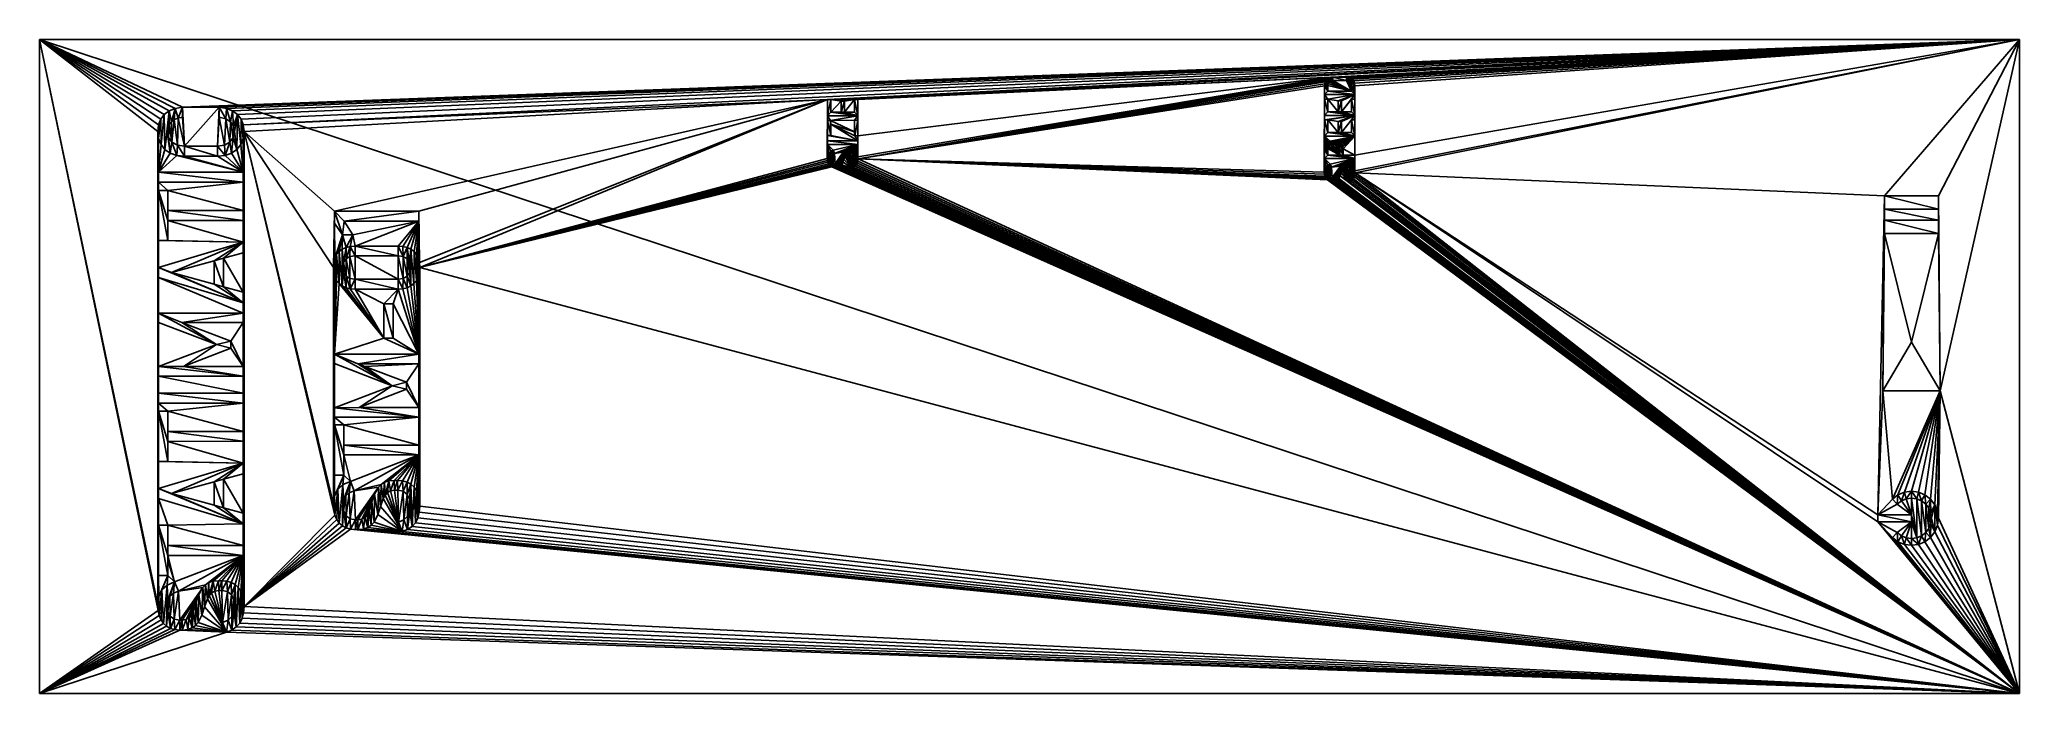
# Model space of a CAD drawing. Header units: metres. Extents: x -75 to 218, y -7 to 90.
import ezdxf

# ---------------------------------------------------------------- set-up
doc = ezdxf.new("R2010")
doc.units = ezdxf.units.M

msp = doc.modelspace()

# ---------------------------------------------------------------- meshes
at = {"layer": 'Layer0'}
mesh = msp.add_polyface(dxfattribs=at)
corners = [(-75.29, 90.29, 1), (218.17, 90.29), (-75.29, 90.29), (218.17, 90.29, 1)]
mesh.append_faces([[corners[k] for k in face] for face in [(0, 1, 2), (1, 0, 3)]], dxfattribs={"vtx0": -1})
mesh = msp.add_polyface(dxfattribs=at)
corners = [(-75.29, 90.29, 1), (-75.29, -6.61), (-75.29, -6.61, 1), (-75.29, 90.29)]
mesh.append_faces([[corners[k] for k in face] for face in [(0, 1, 2), (1, 0, 3)]], dxfattribs={"vtx0": -1})
mesh = msp.add_polyface(dxfattribs=at)
corners = [(-75.29, 90.29), (218.17, -6.61), (-75.29, -6.61), (218.17, 90.29)]
mesh.append_faces([[corners[k] for k in face] for face in [(0, 1, 2), (1, 0, 3)]], dxfattribs={"vtx0": -1})
mesh = msp.add_polyface(dxfattribs=at)
corners = [(-75.29, -6.61, 1), (-57.72, 5.67, 1), (-75.29, 90.29, 1), (-57.77, 6.52, 1), (-57.77, 76.66, 1), (-49.06, 45.08, 1), (-57.64, 48.36, 1), (-57.64, 41.82, 1), (-45.12, 32.2, 1), (-56.26, 35.2, 1), (-56.26, 32.2, 1), (-45.12, 64.95, 1), (-56.26, 67.94, 1), (-56.26, 64.95, 1), (-45.12, 41.84, 1), (-46.94, 44.56, 1), (-53.95, 41.84, 1), (-46.94, 45.61, 1), (-57.64, 10.85, 1), (-57.65, 75.61, 1), (-57.64, 67.94, 1), (-57.64, 23.77, 1), (-57.64, 36.42, 1), (-57.64, 27.74, 1), (-57.64, 35.2, 1), (-57.64, 37.89, 1), (-57.64, 40.41, 1), (-57.64, 55.02, 1), (-57.64, 49.76, 1), (-57.64, 56.52, 1), (-57.64, 60.49, 1), (-57.64, 69.17, 1), (-45.12, 69.17, 1), (-45.12, 60.27, 1), (-56.26, 60.49, 1), (-56.26, 63.48, 1), (-45.12, 63.49, 1), (-45.12, 52.87, 1), (-48.01, 57.88, 1), (-48.01, 53.66, 1), (-45.12, 58.67, 1), (-45.12, 49.76, 1), (-45.12, 51.27, 1), (-45.12, 48.35, 1), (-54.19, 48.35, 1), (-45.12, 37.89, 1), (-45.12, 40.41, 1), (-45.12, 36.42, 1), (-56.26, 30.74, 1), (-45.12, 27.53, 1), (-45.12, 30.75, 1)]
mesh.append_faces([[corners[k] for k in face] for face in [(8, 9, 10), (11, 12, 13), (14, 15, 16), (37, 38, 39), (17, 43, 44)]], dxfattribs={"vtx0": -1})
mesh.append_faces([[corners[k] for k in face] for face in [(0, 1, 2), (15, 14, 17), (4, 18, 19), (20, 29, 30), (12, 31, 20), (33, 30, 29), (30, 33, 34), (34, 33, 35), (35, 33, 36), (38, 37, 40), (41, 27, 28), (27, 41, 42), (45, 26, 25), (26, 45, 46), (9, 22, 24), (22, 9, 47), (48, 49, 50)]], dxfattribs={"vtx0": -1, "vtx1": -1})
mesh.append_faces([[corners[k] for k in face] for face in [(4, 2, 3), (3, 18, 4), (20, 19, 21), (21, 19, 18), (20, 21, 22), (22, 21, 23), (20, 25, 26), (20, 7, 6), (20, 6, 27), (32, 12, 11), (43, 17, 14), (47, 9, 8)]], dxfattribs={"vtx0": -1, "vtx1": -1, "vtx2": -1})
mesh.append_faces([[corners[k] for k in face] for face in [(2, 1, 3), (22, 23, 24), (20, 22, 25), (20, 26, 7), (27, 6, 28), (20, 27, 29)]], dxfattribs={"vtx0": -1, "vtx2": -1})
mesh.append_faces([[corners[k] for k in face] for face in [(5, 6, 7)]], dxfattribs={"vtx1": -1})
mesh = msp.add_polyface(dxfattribs=at)
corners = [(-54.1, 80.26, 1), (-75.29, 90.29, 1), (-55.17, 80.09, 1), (-56.08, 79.73, 1), (-56.8, 79.19, 1), (-57.33, 78.5, 1), (-57.66, 77.65, 1), (-57.77, 76.66, 1), (-48.66, 80.26, 1), (-53.82, 74.5, 1), (-48.93, 74.5, 1), (-48.66, 78.78, 1), (-56.18, 75.77, 1), (-56.28, 77.2, 1), (-56.36, 76.66, 1), (-56.08, 77.69, 1), (-55.67, 75.09, 1), (-55.76, 78.1, 1), (-55.32, 78.43, 1), (-54.87, 74.65, 1), (-54.76, 78.66, 1), (-54.1, 78.78, 1), (-47.88, 74.65, 1), (-47.69, 78.56, 1), (-47.09, 75.09, 1), (-46.98, 78.1, 1), (-46.58, 75.77, 1), (-46.55, 77.45, 1), (-46.41, 76.66, 1), (-57.65, 75.61, 1), (-57.64, 70.64, 1), (-57.29, 74.72, 1), (-57.64, 67.94, 1), (-57.64, 69.17, 1), (-56.71, 74, 1), (-55.93, 73.47, 1), (-54.96, 73.13, 1), (-45.12, 70.64, 1), (-53.82, 73.02, 1), (-48.93, 73.02, 1), (-47.79, 73.13, 1), (-46.83, 73.47, 1), (-46.05, 74, 1), (-45.47, 74.72, 1), (-45.11, 75.61, 1), (-56.26, 67.94, 1), (-45.12, 69.17, 1)]
mesh.append_faces([[corners[k] for k in face] for face in [(12, 13, 14), (27, 26, 28)]], dxfattribs={"vtx0": -1})
mesh.append_faces([[corners[k] for k in face] for face in [(0, 1, 2), (2, 1, 3), (3, 1, 4), (4, 1, 5), (5, 1, 6), (6, 1, 7), (8, 10, 11), (13, 12, 15), (15, 16, 17), (17, 16, 18), (18, 19, 20), (20, 9, 21), (21, 9, 0), (22, 11, 10), (11, 22, 23), (23, 24, 25), (25, 26, 27), (29, 30, 31), (30, 32, 33), (31, 30, 34), (34, 30, 35), (35, 30, 36), (36, 37, 38), (38, 37, 39), (39, 37, 40), (40, 37, 41), (41, 37, 42), (42, 37, 43), (43, 37, 44), (33, 45, 46)]], dxfattribs={"vtx0": -1, "vtx1": -1})
mesh.append_faces([[corners[k] for k in face] for face in [(8, 0, 9), (30, 29, 32)]], dxfattribs={"vtx0": -1, "vtx1": -1, "vtx2": -1})
mesh.append_faces([[corners[k] for k in face] for face in [(8, 9, 10), (15, 12, 16), (18, 16, 19), (20, 19, 9), (23, 22, 24), (25, 24, 26), (36, 30, 37)]], dxfattribs={"vtx0": -1, "vtx2": -1})
mesh = msp.add_polyface(dxfattribs=at)
corners = [(43.52, 79.54, 1), (43.51, 81.16, 1), (42, 79.54, 1), (41.51, 74.73, 1), (41.51, 79.01, 1), (41.51, 81.41, 1), (41.51, 75.26, 1), (41.51, 76.09, 1), (41.51, 78.3, 1), (41.94, 78.3, 1), (45.98, 79.01, 1), (45.5, 78.35, 1), (45.5, 76.63, 1), (45.98, 78.35, 1), (41.47, 72.69, 1), (41.52, 73.13, 1), (41.69, 73.48, 1), (41.97, 73.73, 1), (42.36, 73.9, 1), (45.98, 74.73, 1), (42.56, 73.41, 1), (44.17, 73.86, 1), (43.99, 73.74, 1), (44.4, 73.93, 1), (44.68, 73.96, 1), (44.85, 73.96, 1), (45.12, 73.93, 1), (45.36, 73.87, 1), (45.56, 73.76, 1), (45.73, 73.61, 1), (45.98, 75.26, 1), (42, 76.09, 1), (42, 77.73, 1), (45.55, 76.03, 1), (-75.29, 90.29, 1), (-54.1, 80.26, 1), (218.17, 90.29, 1), (-48.66, 80.26, 1), (-47.59, 80.09, 1), (-46.68, 79.73, 1), (-45.95, 79.19, 1), (-45.42, 78.5, 1), (-45.1, 77.65, 1), (45.49, 81.41, 1), (42, 81.41, 1), (44.01, 81.16, 1), (44.01, 79.54, 1), (45.49, 79.54, 1)]
mesh.append_faces([[corners[k] for k in face] for face in [(11, 9, 12), (43, 46, 47)]], dxfattribs={"vtx0": -1})
mesh.append_faces([[corners[k] for k in face] for face in [(4, 9, 10), (3, 18, 19), (21, 20, 22), (30, 7, 6), (7, 30, 31), (31, 30, 32), (32, 30, 33), (34, 35, 36)]], dxfattribs={"vtx0": -1, "vtx1": -1})
mesh.append_faces([[corners[k] for k in face] for face in [(4, 6, 7), (10, 9, 11), (14, 3, 5), (19, 20, 21), (36, 35, 37), (43, 44, 1)]], dxfattribs={"vtx0": -1, "vtx1": -1, "vtx2": -1})
mesh.append_faces([[corners[k] for k in face] for face in [(3, 4, 5), (4, 3, 6), (4, 7, 8), (4, 8, 9), (10, 11, 13), (3, 15, 16), (3, 16, 17), (3, 17, 18), (19, 18, 20), (19, 21, 23), (19, 23, 24), (19, 24, 25), (19, 25, 26), (19, 26, 27), (19, 27, 28), (19, 28, 29), (36, 37, 38), (36, 38, 39), (36, 39, 40), (36, 40, 41), (36, 41, 42), (1, 44, 2), (43, 1, 45), (43, 45, 46)]], dxfattribs={"vtx0": -1, "vtx2": -1})
mesh.append_faces([[corners[k] for k in face] for face in [(0, 1, 2)]], dxfattribs={"vtx1": -1})
mesh = msp.add_polyface(dxfattribs=at)
corners = [(45.98, 79.01, 1), (45.98, 78.35, 1), (45.98, 76.03, 1), (45.98, 81.41, 1), (45.98, 74.73, 1), (45.73, 73.61, 1), (45.86, 73.41, 1), (45.95, 73.18, 1), (46.01, 72.91, 1), (45.98, 75.26, 1), (45.55, 76.03, 1), (117.19, 76.51, 1), (115.68, 78.38, 1), (115.68, 76.51, 1), (117.19, 79.58, 1), (115.68, 81.45, 1), (115.68, 79.58, 1), (115.22, 74.45, 1), (115.19, 75.98, 1), (115.19, 74.12, 1), (115.33, 74.73, 1), (115.5, 74.95, 1), (115.73, 75.12, 1), (116.02, 75.23, 1), (115.14, 70.64, 1), (115.19, 72.65, 1), (115.19, 79.06, 1), (115.36, 71.43, 1), (115.64, 71.69, 1), (116.03, 71.85, 1), (115.19, 82.13, 1), (115.19, 81.45, 1), (115.19, 78.38, 1), (218.17, 90.29, 1), (-45.1, 77.65, 1), (41.51, 81.41, 1), (42, 81.41, 1), (45.49, 81.41, 1), (116.42, 84.74, 1), (116.14, 84.72, 1), (46.03, 72.6, 1), (115.89, 84.66, 1), (115.68, 84.55, 1), (115.5, 84.41, 1), (115.36, 84.23, 1), (115.27, 84.01, 1), (115.21, 83.75, 1), (115.19, 83.46, 1)]
mesh.append_faces([[corners[k] for k in face] for face in [(11, 12, 13), (14, 15, 16)]], dxfattribs={"vtx0": -1})
mesh.append_faces([[corners[k] for k in face] for face in [(0, 2, 3), (4, 8, 9), (10, 9, 2), (17, 18, 19), (15, 30, 31), (32, 19, 18), (38, 3, 39), (39, 40, 41), (41, 40, 42), (42, 40, 43), (43, 40, 44), (44, 40, 45), (45, 40, 46), (46, 40, 47), (47, 31, 30)]], dxfattribs={"vtx0": -1, "vtx1": -1})
mesh.append_faces([[corners[k] for k in face] for face in [(9, 8, 2), (24, 25, 26), (32, 26, 25), (33, 34, 35), (33, 36, 37), (39, 3, 2), (39, 2, 8), (47, 40, 24), (47, 24, 26)]], dxfattribs={"vtx0": -1, "vtx1": -1, "vtx2": -1})
mesh.append_faces([[corners[k] for k in face] for face in [(0, 1, 2), (4, 5, 6), (4, 6, 7), (4, 7, 8), (18, 17, 20), (18, 20, 21), (18, 21, 22), (18, 22, 23), (25, 27, 28), (25, 28, 29), (32, 25, 19), (33, 35, 36), (33, 37, 3), (39, 8, 40), (47, 26, 31)]], dxfattribs={"vtx0": -1, "vtx2": -1})
mesh = msp.add_polyface(dxfattribs=at)
corners = [(115.68, 78.38, 1), (117.19, 76.51, 1), (117.19, 78.13, 1), (115.68, 81.45, 1), (117.19, 79.58, 1), (117.19, 81.21, 1), (115.19, 75.98, 1), (116.02, 75.23, 1), (119.66, 75.98, 1), (116.36, 75.26, 1), (116.76, 75.26, 1), (117.09, 75.23, 1), (117.38, 75.12, 1), (117.61, 74.95, 1), (117.78, 74.73, 1), (117.89, 74.45, 1), (117.92, 74.12, 1), (119.66, 73.17, 1), (117.92, 73.17, 1), (119.66, 78.38, 1), (119.66, 79.06, 1), (119.66, 81.45, 1), (119.66, 82.13, 1), (119.66, 83.45, 1), (115.19, 72.65, 1), (116.03, 71.85, 1), (119.66, 72.65, 1), (117.84, 71.81, 1), (118.07, 71.89, 1), (118.35, 71.91, 1), (118.53, 71.91, 1), (118.8, 71.89, 1), (119.03, 71.82, 1), (119.68, 70.86, 1), (115.19, 82.13, 1), (117.68, 81.21, 1), (117.69, 79.58, 1), (119.16, 81.45, 1), (119.16, 79.58, 1), (115.19, 79.06, 1), (115.19, 78.38, 1), (117.68, 78.13, 1), (117.69, 76.51, 1), (119.16, 78.38, 1), (119.16, 76.51, 1), (218.17, 90.29, 1), (45.98, 81.41, 1), (116.42, 84.74, 1)]
mesh.append_faces([[corners[k] for k in face] for face in [(17, 16, 18), (37, 36, 38), (43, 42, 44)]], dxfattribs={"vtx0": -1})
mesh.append_faces([[corners[k] for k in face] for face in [(6, 7, 8), (8, 17, 19), (20, 17, 21), (22, 17, 23), (24, 25, 26), (26, 33, 17), (34, 3, 22), (39, 40, 20)]], dxfattribs={"vtx0": -1, "vtx1": -1})
mesh.append_faces([[corners[k] for k in face] for face in [(16, 17, 8), (19, 17, 20), (21, 17, 22), (22, 3, 5), (22, 36, 37), (20, 0, 2), (20, 42, 43), (45, 46, 47)]], dxfattribs={"vtx0": -1, "vtx1": -1, "vtx2": -1})
mesh.append_faces([[corners[k] for k in face] for face in [(0, 1, 2), (3, 4, 5), (8, 7, 9), (8, 9, 10), (8, 10, 11), (8, 11, 12), (8, 12, 13), (8, 13, 14), (8, 14, 15), (8, 15, 16), (26, 27, 28), (26, 28, 29), (26, 29, 30), (26, 30, 31), (26, 31, 32), (22, 5, 35), (22, 35, 36), (22, 37, 21), (20, 40, 0), (20, 2, 41), (20, 41, 42), (20, 43, 19)]], dxfattribs={"vtx0": -1, "vtx2": -1})
mesh = msp.add_polyface(dxfattribs=at)
corners = [(202.17, 45.46, 1), (198.17, 61.53, 1), (197.94, 38.21, 1), (206.17, 61.53, 1), (206.41, 38.21, 1), (206.17, 63.53, 1), (206.17, 65.15, 1), (206.17, 67.15, 1), (117.28, 69.7, 1), (218.17, -6.61, 1), (117.48, 70.1, 1), (118.77, 69.2, 1), (119.06, 69.3, 1), (119.3, 69.46, 1), (119.48, 69.67, 1), (119.6, 69.93, 1), (119.68, 70.22, 1), (119.7, 70.55, 1), (218.17, 90.29, 1), (116.42, 84.74, 1), (118.42, 84.74, 1), (118.79, 84.7, 1), (119.09, 84.59, 1), (119.34, 84.41, 1), (119.51, 84.16, 1), (119.62, 83.84, 1), (119.66, 83.45, 1), (119.66, 73.17, 1), (119.68, 70.86, 1), (198.17, 67.15, 1), (197.17, 19.84, 1), (197.17, 18.84, 1), (198.17, 63.53, 1), (198.17, 65.15, 1), (199.35, 22.17, 1), (200.17, 22.8, 1), (201.14, 23.2, 1), (202.17, 23.34, 1), (203.21, 23.2, 1), (204.17, 22.8, 1)]
mesh.append_faces([[corners[k] for k in face] for face in [(0, 1, 2), (1, 0, 3), (3, 4, 5), (6, 4, 7), (8, 9, 10), (11, 9, 12), (12, 9, 13), (13, 9, 14), (14, 9, 15), (15, 9, 16), (16, 9, 17), (30, 17, 31), (29, 32, 33), (18, 4, 9), (5, 33, 32), (33, 5, 6)]], dxfattribs={"vtx0": -1, "vtx1": -1})
mesh.append_faces([[corners[k] for k in face] for face in [(5, 4, 6), (10, 9, 11), (18, 26, 27), (18, 27, 28), (18, 17, 29), (29, 17, 30), (29, 30, 2), (29, 2, 1), (18, 7, 4)]], dxfattribs={"vtx0": -1, "vtx1": -1, "vtx2": -1})
mesh.append_faces([[corners[k] for k in face] for face in [(3, 0, 4), (18, 19, 20), (18, 20, 21), (18, 21, 22), (18, 22, 23), (18, 23, 24), (18, 24, 25), (18, 25, 26), (18, 28, 17), (29, 1, 32), (18, 29, 7), (34, 4, 2), (4, 35, 36), (4, 36, 37), (4, 37, 38), (4, 38, 39)]], dxfattribs={"vtx0": -1, "vtx2": -1})
mesh = msp.add_polyface(dxfattribs=at)
corners = [(218.17, 90.29), (218.17, -6.61, 1), (218.17, -6.61), (218.17, 90.29, 1)]
mesh.append_faces([[corners[k] for k in face] for face in [(0, 1, 2), (1, 0, 3)]], dxfattribs={"vtx0": -1})
mesh = msp.add_polyface(dxfattribs=at)
corners = [(115.19, 82.13, 0.7), (115.68, 82.65, 0.7), (115.19, 83.46, 0.7), (119.66, 82.13, 0.7), (115.21, 83.75, 0.7), (115.27, 84.01, 0.7), (115.36, 84.23, 0.7), (115.5, 84.41, 0.7), (119.16, 82.65, 0.7), (119.16, 83.48, 0.7), (119.34, 84.41, 0.7), (119.51, 84.16, 0.7), (119.62, 83.84, 0.7), (119.66, 83.45, 0.7), (115.68, 83.48, 0.7), (115.68, 84.55, 0.7), (115.72, 83.79, 0.7), (115.89, 84.66, 0.7), (115.86, 84.02, 0.7), (116.09, 84.17, 0.7), (116.14, 84.72, 0.7), (116.4, 84.21, 0.7), (116.42, 84.74, 0.7), (118.44, 84.21, 0.7), (118.42, 84.74, 0.7), (118.79, 84.7, 0.7), (118.75, 84.17, 0.7), (118.98, 84.02, 0.7), (119.09, 84.59, 0.7), (119.12, 83.79, 0.7)]
mesh.append_faces([[corners[k] for k in face] for face in [(12, 3, 13)]], dxfattribs={"vtx0": -1})
mesh.append_faces([[corners[k] for k in face] for face in [(0, 1, 2), (2, 1, 4), (4, 1, 5), (5, 1, 6), (6, 1, 7), (1, 3, 8), (8, 3, 9), (10, 3, 11), (11, 3, 12), (7, 14, 15), (14, 7, 1), (15, 16, 17), (17, 19, 20), (20, 21, 22), (22, 23, 24), (24, 23, 25), (25, 27, 28), (28, 29, 10)]], dxfattribs={"vtx0": -1, "vtx1": -1})
mesh.append_faces([[corners[k] for k in face] for face in [(9, 3, 10)]], dxfattribs={"vtx0": -1, "vtx1": -1, "vtx2": -1})
mesh.append_faces([[corners[k] for k in face] for face in [(1, 0, 3), (15, 14, 16), (17, 16, 18), (17, 18, 19), (20, 19, 21), (22, 21, 23), (25, 23, 26), (25, 26, 27), (28, 27, 29), (10, 29, 9)]], dxfattribs={"vtx0": -1, "vtx2": -1})
mesh = msp.add_polyface(dxfattribs=at)
corners = [(115.21, 83.75, 0.7), (115.19, 83.46, 1), (115.19, 83.46, 0.7), (115.21, 83.75, 1)]
mesh.append_faces([[corners[k] for k in face] for face in [(0, 1, 2), (1, 0, 3)]], dxfattribs={"vtx0": -1})
mesh = msp.add_polyface(dxfattribs=at)
corners = [(115.19, 83.46, 0.7), (115.19, 82.13, 1), (115.19, 82.13, 0.7), (115.19, 83.46, 1)]
mesh.append_faces([[corners[k] for k in face] for face in [(0, 1, 2), (1, 0, 3)]], dxfattribs={"vtx0": -1})
mesh = msp.add_polyface(dxfattribs=at)
corners = [(115.27, 84.01, 0.7), (115.21, 83.75, 1), (115.21, 83.75, 0.7), (115.27, 84.01, 1)]
mesh.append_faces([[corners[k] for k in face] for face in [(0, 1, 2), (1, 0, 3)]], dxfattribs={"vtx0": -1})
mesh = msp.add_polyface(dxfattribs=at)
corners = [(115.36, 84.23, 0.7), (115.27, 84.01, 1), (115.27, 84.01, 0.7), (115.36, 84.23, 1)]
mesh.append_faces([[corners[k] for k in face] for face in [(0, 1, 2), (1, 0, 3)]], dxfattribs={"vtx0": -1})
mesh = msp.add_polyface(dxfattribs=at)
corners = [(115.5, 84.41, 0.7), (115.36, 84.23, 1), (115.36, 84.23, 0.7), (115.5, 84.41, 1)]
mesh.append_faces([[corners[k] for k in face] for face in [(0, 1, 2), (1, 0, 3)]], dxfattribs={"vtx0": -1})
mesh = msp.add_polyface(dxfattribs=at)
corners = [(115.68, 84.55, 1), (115.5, 84.41, 0.7), (115.68, 84.55, 0.7), (115.5, 84.41, 1)]
mesh.append_faces([[corners[k] for k in face] for face in [(0, 1, 2), (1, 0, 3)]], dxfattribs={"vtx0": -1})
mesh = msp.add_polyface(dxfattribs=at)
corners = [(115.89, 84.66, 1), (115.68, 84.55, 0.7), (115.89, 84.66, 0.7), (115.68, 84.55, 1)]
mesh.append_faces([[corners[k] for k in face] for face in [(0, 1, 2), (1, 0, 3)]], dxfattribs={"vtx0": -1})
mesh = msp.add_polyface(dxfattribs=at)
corners = [(119.16, 82.65, 1), (115.68, 83.48, 1), (115.68, 82.65, 1), (115.72, 83.79, 1), (115.86, 84.02, 1), (116.09, 84.17, 1), (116.4, 84.21, 1), (118.44, 84.21, 1), (118.75, 84.17, 1), (118.98, 84.02, 1), (119.12, 83.79, 1), (119.16, 83.48, 1)]
mesh.append_faces([[corners[k] for k in face] for face in [(0, 1, 2), (10, 0, 11)]], dxfattribs={"vtx0": -1})
mesh.append_faces([[corners[k] for k in face] for face in [(1, 0, 3), (3, 0, 4), (4, 0, 5), (5, 0, 6), (6, 0, 7), (7, 0, 8), (8, 0, 9), (9, 0, 10)]], dxfattribs={"vtx0": -1, "vtx1": -1})
mesh = msp.add_polyface(dxfattribs=at)
corners = [(115.72, 83.79, 1), (115.68, 83.48, 0.7), (115.68, 83.48, 1), (115.72, 83.79, 0.7)]
mesh.append_faces([[corners[k] for k in face] for face in [(0, 1, 2), (1, 0, 3)]], dxfattribs={"vtx0": -1})
mesh = msp.add_polyface(dxfattribs=at)
corners = [(115.68, 83.48, 1), (115.68, 82.65, 0.7), (115.68, 82.65, 1), (115.68, 83.48, 0.7)]
mesh.append_faces([[corners[k] for k in face] for face in [(0, 1, 2), (1, 0, 3)]], dxfattribs={"vtx0": -1})
mesh = msp.add_polyface(dxfattribs=at)
corners = [(119.16, 82.65, 1), (115.68, 82.65, 0.7), (119.16, 82.65, 0.7), (115.68, 82.65, 1)]
mesh.append_faces([[corners[k] for k in face] for face in [(0, 1, 2), (1, 0, 3)]], dxfattribs={"vtx0": -1})
mesh = msp.add_polyface(dxfattribs=at)
corners = [(115.86, 84.02, 1), (115.72, 83.79, 0.7), (115.72, 83.79, 1), (115.86, 84.02, 0.7)]
mesh.append_faces([[corners[k] for k in face] for face in [(0, 1, 2), (1, 0, 3)]], dxfattribs={"vtx0": -1})
mesh = msp.add_polyface(dxfattribs=at)
corners = [(115.86, 84.02, 1), (116.09, 84.17, 0.7), (115.86, 84.02, 0.7), (116.09, 84.17, 1)]
mesh.append_faces([[corners[k] for k in face] for face in [(0, 1, 2), (1, 0, 3)]], dxfattribs={"vtx0": -1})
mesh = msp.add_polyface(dxfattribs=at)
corners = [(116.14, 84.72, 1), (115.89, 84.66, 0.7), (116.14, 84.72, 0.7), (115.89, 84.66, 1)]
mesh.append_faces([[corners[k] for k in face] for face in [(0, 1, 2), (1, 0, 3)]], dxfattribs={"vtx0": -1})
mesh = msp.add_polyface(dxfattribs=at)
corners = [(116.09, 84.17, 1), (116.4, 84.21, 0.7), (116.09, 84.17, 0.7), (116.4, 84.21, 1)]
mesh.append_faces([[corners[k] for k in face] for face in [(0, 1, 2), (1, 0, 3)]], dxfattribs={"vtx0": -1})
mesh = msp.add_polyface(dxfattribs=at)
corners = [(116.42, 84.74, 1), (116.14, 84.72, 0.7), (116.42, 84.74, 0.7), (116.14, 84.72, 1)]
mesh.append_faces([[corners[k] for k in face] for face in [(0, 1, 2), (1, 0, 3)]], dxfattribs={"vtx0": -1})
mesh = msp.add_polyface(dxfattribs=at)
corners = [(116.4, 84.21, 1), (118.44, 84.21, 0.7), (116.4, 84.21, 0.7), (118.44, 84.21, 1)]
mesh.append_faces([[corners[k] for k in face] for face in [(0, 1, 2), (1, 0, 3)]], dxfattribs={"vtx0": -1})
mesh = msp.add_polyface(dxfattribs=at)
corners = [(118.42, 84.74, 1), (116.42, 84.74, 0.7), (118.42, 84.74, 0.7), (116.42, 84.74, 1)]
mesh.append_faces([[corners[k] for k in face] for face in [(0, 1, 2), (1, 0, 3)]], dxfattribs={"vtx0": -1})
mesh = msp.add_polyface(dxfattribs=at)
corners = [(118.79, 84.7, 1), (118.42, 84.74, 0.7), (118.79, 84.7, 0.7), (118.42, 84.74, 1)]
mesh.append_faces([[corners[k] for k in face] for face in [(0, 1, 2), (1, 0, 3)]], dxfattribs={"vtx0": -1})
mesh = msp.add_polyface(dxfattribs=at)
corners = [(118.44, 84.21, 1), (118.75, 84.17, 0.7), (118.44, 84.21, 0.7), (118.75, 84.17, 1)]
mesh.append_faces([[corners[k] for k in face] for face in [(0, 1, 2), (1, 0, 3)]], dxfattribs={"vtx0": -1})
mesh = msp.add_polyface(dxfattribs=at)
corners = [(118.75, 84.17, 1), (118.98, 84.02, 0.7), (118.75, 84.17, 0.7), (118.98, 84.02, 1)]
mesh.append_faces([[corners[k] for k in face] for face in [(0, 1, 2), (1, 0, 3)]], dxfattribs={"vtx0": -1})
mesh = msp.add_polyface(dxfattribs=at)
corners = [(119.09, 84.59, 1), (118.79, 84.7, 0.7), (119.09, 84.59, 0.7), (118.79, 84.7, 1)]
mesh.append_faces([[corners[k] for k in face] for face in [(0, 1, 2), (1, 0, 3)]], dxfattribs={"vtx0": -1})
mesh = msp.add_polyface(dxfattribs=at)
corners = [(118.98, 84.02, 0.7), (119.12, 83.79, 1), (119.12, 83.79, 0.7), (118.98, 84.02, 1)]
mesh.append_faces([[corners[k] for k in face] for face in [(0, 1, 2), (1, 0, 3)]], dxfattribs={"vtx0": -1})
mesh = msp.add_polyface(dxfattribs=at)
corners = [(119.34, 84.41, 1), (119.09, 84.59, 0.7), (119.34, 84.41, 0.7), (119.09, 84.59, 1)]
mesh.append_faces([[corners[k] for k in face] for face in [(0, 1, 2), (1, 0, 3)]], dxfattribs={"vtx0": -1})
mesh = msp.add_polyface(dxfattribs=at)
corners = [(119.12, 83.79, 0.7), (119.16, 83.48, 1), (119.16, 83.48, 0.7), (119.12, 83.79, 1)]
mesh.append_faces([[corners[k] for k in face] for face in [(0, 1, 2), (1, 0, 3)]], dxfattribs={"vtx0": -1})
mesh = msp.add_polyface(dxfattribs=at)
corners = [(119.16, 83.48, 0.7), (119.16, 82.65, 1), (119.16, 82.65, 0.7), (119.16, 83.48, 1)]
mesh.append_faces([[corners[k] for k in face] for face in [(0, 1, 2), (1, 0, 3)]], dxfattribs={"vtx0": -1})
mesh = msp.add_polyface(dxfattribs=at)
corners = [(119.34, 84.41, 1), (119.51, 84.16, 0.7), (119.51, 84.16, 1), (119.34, 84.41, 0.7)]
mesh.append_faces([[corners[k] for k in face] for face in [(0, 1, 2), (1, 0, 3)]], dxfattribs={"vtx0": -1})
mesh = msp.add_polyface(dxfattribs=at)
corners = [(119.51, 84.16, 1), (119.62, 83.84, 0.7), (119.62, 83.84, 1), (119.51, 84.16, 0.7)]
mesh.append_faces([[corners[k] for k in face] for face in [(0, 1, 2), (1, 0, 3)]], dxfattribs={"vtx0": -1})
mesh = msp.add_polyface(dxfattribs=at)
corners = [(119.62, 83.84, 1), (119.66, 83.45, 0.7), (119.66, 83.45, 1), (119.62, 83.84, 0.7)]
mesh.append_faces([[corners[k] for k in face] for face in [(0, 1, 2), (1, 0, 3)]], dxfattribs={"vtx0": -1})
mesh = msp.add_polyface(dxfattribs=at)
corners = [(119.66, 83.45, 1), (119.66, 82.13, 0.7), (119.66, 82.13, 1), (119.66, 83.45, 0.7)]
mesh.append_faces([[corners[k] for k in face] for face in [(0, 1, 2), (1, 0, 3)]], dxfattribs={"vtx0": -1})
mesh = msp.add_polyface(dxfattribs=at)
corners = [(-55.93, 73.47, 0.9), (-56.36, 76.66, 0.9), (-56.71, 74, 0.9), (-56.18, 75.77, 0.9), (-55.67, 75.09, 0.9), (-54.96, 73.13, 0.9), (-54.87, 74.65, 0.9), (-53.82, 73.02, 0.9), (-53.82, 74.5, 0.9), (-48.93, 73.02, 0.9), (-48.93, 74.5, 0.9), (-47.79, 73.13, 0.9), (-47.88, 74.65, 0.9), (-47.09, 75.09, 0.9), (-46.83, 73.47, 0.9), (-46.58, 75.77, 0.9), (-46.05, 74, 0.9), (-46.41, 76.66, 0.9), (-47.69, 78.56, 0.9), (-48.66, 80.26, 0.9), (-48.66, 78.78, 0.9), (-47.59, 80.09, 0.9), (-46.98, 78.1, 0.9), (-46.68, 79.73, 0.9), (-46.55, 77.45, 0.9), (-45.95, 79.19, 0.9), (-45.47, 74.72, 0.9), (-45.42, 78.5, 0.9), (-45.11, 75.61, 0.9), (-45.1, 77.65, 0.9), (-44.99, 76.66, 0.9), (-57.65, 75.61, 0.9), (-57.66, 77.65, 0.9), (-57.77, 76.66, 0.9), (-57.33, 78.5, 0.9), (-57.29, 74.72, 0.9), (-56.8, 79.19, 0.9), (-56.08, 79.73, 0.9), (-56.28, 77.2, 0.9), (-56.08, 77.69, 0.9), (-55.76, 78.1, 0.9), (-55.17, 80.09, 0.9), (-55.32, 78.43, 0.9), (-54.76, 78.66, 0.9), (-54.1, 80.26, 0.9), (-54.1, 78.78, 0.9)]
mesh.append_faces([[corners[k] for k in face] for face in [(18, 19, 20), (29, 28, 30), (31, 32, 33), (44, 43, 45)]], dxfattribs={"vtx0": -1})
mesh.append_faces([[corners[k] for k in face] for face in [(0, 1, 2), (1, 0, 3), (3, 0, 4), (4, 5, 6), (6, 7, 8), (8, 9, 10), (10, 11, 12), (12, 11, 13), (13, 14, 15), (15, 16, 17), (19, 18, 21), (21, 22, 23), (23, 24, 25), (25, 26, 27), (27, 28, 29), (32, 31, 34), (34, 35, 36), (36, 2, 37), (37, 40, 41), (41, 43, 44)]], dxfattribs={"vtx0": -1, "vtx1": -1})
mesh.append_faces([[corners[k] for k in face] for face in [(25, 17, 16), (37, 2, 1)]], dxfattribs={"vtx0": -1, "vtx1": -1, "vtx2": -1})
mesh.append_faces([[corners[k] for k in face] for face in [(4, 0, 5), (6, 5, 7), (8, 7, 9), (10, 9, 11), (13, 11, 14), (15, 14, 16), (21, 18, 22), (23, 22, 24), (25, 24, 17), (25, 16, 26), (27, 26, 28), (34, 31, 35), (36, 35, 2), (37, 1, 38), (37, 38, 39), (37, 39, 40), (41, 40, 42), (41, 42, 43)]], dxfattribs={"vtx0": -1, "vtx2": -1})
mesh = msp.add_polyface(dxfattribs=at)
corners = [(-56.08, 79.73, 1), (-56.8, 79.19, 0.9), (-56.08, 79.73, 0.9), (-56.8, 79.19, 1)]
mesh.append_faces([[corners[k] for k in face] for face in [(0, 1, 2), (1, 0, 3)]], dxfattribs={"vtx0": -1})
mesh = msp.add_polyface(dxfattribs=at)
corners = [(-55.17, 80.09, 1), (-56.08, 79.73, 0.9), (-55.17, 80.09, 0.9), (-56.08, 79.73, 1)]
mesh.append_faces([[corners[k] for k in face] for face in [(0, 1, 2), (1, 0, 3)]], dxfattribs={"vtx0": -1})
mesh = msp.add_polyface(dxfattribs=at)
corners = [(-54.1, 80.26, 1), (-55.17, 80.09, 0.9), (-54.1, 80.26, 0.9), (-55.17, 80.09, 1)]
mesh.append_faces([[corners[k] for k in face] for face in [(0, 1, 2), (1, 0, 3)]], dxfattribs={"vtx0": -1})
mesh = msp.add_polyface(dxfattribs=at)
corners = [(-54.1, 80.26, 1), (-54.1, 78.78, 0.9), (-54.1, 78.78, 1), (-54.1, 80.26, 0.9)]
mesh.append_faces([[corners[k] for k in face] for face in [(0, 1, 2), (1, 0, 3)]], dxfattribs={"vtx0": -1})
mesh = msp.add_polyface(dxfattribs=at)
corners = [(-47.59, 80.09, 1), (-48.66, 80.26, 0.9), (-47.59, 80.09, 0.9), (-48.66, 80.26, 1)]
mesh.append_faces([[corners[k] for k in face] for face in [(0, 1, 2), (1, 0, 3)]], dxfattribs={"vtx0": -1})
mesh = msp.add_polyface(dxfattribs=at)
corners = [(-48.66, 80.26, 0.9), (-48.66, 78.78, 1), (-48.66, 78.78, 0.9), (-48.66, 80.26, 1)]
mesh.append_faces([[corners[k] for k in face] for face in [(0, 1, 2), (1, 0, 3)]], dxfattribs={"vtx0": -1})
mesh = msp.add_polyface(dxfattribs=at)
corners = [(-46.68, 79.73, 1), (-47.59, 80.09, 0.9), (-46.68, 79.73, 0.9), (-47.59, 80.09, 1)]
mesh.append_faces([[corners[k] for k in face] for face in [(0, 1, 2), (1, 0, 3)]], dxfattribs={"vtx0": -1})
mesh = msp.add_polyface(dxfattribs=at)
corners = [(-45.95, 79.19, 1), (-46.68, 79.73, 0.9), (-45.95, 79.19, 0.9), (-46.68, 79.73, 1)]
mesh.append_faces([[corners[k] for k in face] for face in [(0, 1, 2), (1, 0, 3)]], dxfattribs={"vtx0": -1})
mesh = msp.add_polyface(dxfattribs=at)
corners = [(-18.94, 56.5, 1), (41.93, 71.55, 1), (41.77, 71.7, 1), (41.64, 71.89, 1), (41.54, 72.12, 1), (41.48, 72.38, 1), (41.47, 72.69, 1), (41.51, 81.41, 1), (-45.1, 77.65, 1), (-44.99, 76.66, 1), (-31.59, 64.86, 1), (-19.07, 64.86, 1), (-18.99, 57.24, 1), (-28.52, 53.32, 1), (-24.24, 51.12, 1), (-22.15, 53.32, 1), (-24.25, 46.02, 1), (-22.86, 51.12, 1), (-28.88, 61.33, 1), (-19.07, 63.4, 1), (-30.16, 63.4, 1), (-28.52, 59.69, 1), (-22.15, 59.69, 1), (-21.44, 59.64, 1), (-20.8, 59.49, 1), (-20.25, 59.23, 1), (-19.79, 58.88, 1), (-19.42, 58.42, 1), (-19.15, 57.88, 1), (-19.07, 43.66, 1), (-18.99, 22.02, 1), (-18.99, 55.77, 1), (-31.59, 43.66, 1), (-22.87, 46.02, 1), (-21.44, 53.37, 1), (-20.81, 53.52, 1), (-20.26, 53.78, 1), (-19.8, 54.13, 1), (-19.42, 54.58, 1), (-19.15, 55.13, 1), (-27.06, 41.84, 1), (-19.07, 42.25, 1), (-28.14, 42.25, 1), (-20.89, 39.51, 1), (-19.07, 35.74, 1)]
mesh.append_faces([[corners[k] for k in face] for face in [(18, 19, 20), (40, 41, 42)]], dxfattribs={"vtx0": -1})
mesh.append_faces([[corners[k] for k in face] for face in [(13, 14, 15), (14, 13, 16), (19, 12, 11), (31, 30, 0), (16, 29, 33), (33, 29, 17), (15, 29, 34), (34, 29, 35), (35, 29, 36), (36, 29, 37), (37, 29, 38), (38, 29, 39), (39, 29, 31)]], dxfattribs={"vtx0": -1, "vtx1": -1})
mesh.append_faces([[corners[k] for k in face] for face in [(7, 9, 10), (7, 11, 12), (7, 0, 6), (19, 18, 21), (29, 30, 31), (17, 29, 15), (41, 43, 44)]], dxfattribs={"vtx0": -1, "vtx1": -1, "vtx2": -1})
mesh.append_faces([[corners[k] for k in face] for face in [(0, 1, 2), (0, 2, 3), (0, 3, 4), (0, 4, 5), (0, 5, 6), (7, 8, 9), (7, 10, 11), (7, 12, 0), (15, 14, 17), (19, 21, 22), (19, 22, 23), (19, 23, 24), (19, 24, 25), (19, 25, 26), (19, 26, 27), (19, 27, 28), (19, 28, 12), (16, 32, 29), (41, 40, 43)]], dxfattribs={"vtx0": -1, "vtx2": -1})
mesh = msp.add_polyface(dxfattribs=at)
corners = [(41.51, 79.01, 0.71), (42, 81.41, 0.71), (41.51, 81.41, 0.71), (42, 79.54, 0.71), (45.98, 79.01, 0.71), (43.52, 79.54, 0.71), (44.01, 79.54, 0.71), (44.01, 81.16, 0.71), (45.49, 79.54, 0.71), (45.49, 81.41, 0.71), (45.98, 81.41, 0.71), (43.51, 81.16, 0.71)]
mesh.append_faces([[corners[k] for k in face] for face in [(0, 1, 2), (9, 4, 10)]], dxfattribs={"vtx0": -1})
mesh.append_faces([[corners[k] for k in face] for face in [(1, 0, 3), (3, 4, 5), (6, 4, 8), (8, 4, 9)]], dxfattribs={"vtx0": -1, "vtx1": -1})
mesh.append_faces([[corners[k] for k in face] for face in [(5, 4, 6)]], dxfattribs={"vtx0": -1, "vtx1": -1, "vtx2": -1})
mesh.append_faces([[corners[k] for k in face] for face in [(3, 0, 4), (5, 6, 7)]], dxfattribs={"vtx0": -1, "vtx2": -1})
mesh.append_faces([[corners[k] for k in face] for face in [(7, 11, 5)]], dxfattribs={"vtx2": -1})
mesh = msp.add_polyface(dxfattribs=at)
corners = [(42, 81.41, 1), (41.51, 81.41, 0.71), (42, 81.41, 0.71), (41.51, 81.41, 1)]
mesh.append_faces([[corners[k] for k in face] for face in [(0, 1, 2), (1, 0, 3)]], dxfattribs={"vtx0": -1})
mesh = msp.add_polyface(dxfattribs=at)
corners = [(41.51, 81.41, 0.71), (41.51, 79.01, 1), (41.51, 79.01, 0.71), (41.51, 81.41, 1)]
mesh.append_faces([[corners[k] for k in face] for face in [(0, 1, 2), (1, 0, 3)]], dxfattribs={"vtx0": -1})
mesh = msp.add_polyface(dxfattribs=at)
corners = [(42, 81.41, 1), (42, 79.54, 0.71), (42, 79.54, 1), (42, 81.41, 0.71)]
mesh.append_faces([[corners[k] for k in face] for face in [(0, 1, 2), (1, 0, 3)]], dxfattribs={"vtx0": -1})
mesh = msp.add_polyface(dxfattribs=at)
corners = [(43.52, 79.54, 1), (42, 79.54, 0.71), (43.52, 79.54, 0.71), (42, 79.54, 1)]
mesh.append_faces([[corners[k] for k in face] for face in [(0, 1, 2), (1, 0, 3)]], dxfattribs={"vtx0": -1})
mesh = msp.add_polyface(dxfattribs=at)
corners = [(44.01, 81.16, 1), (43.51, 81.16, 0.71), (44.01, 81.16, 0.71), (43.51, 81.16, 1)]
mesh.append_faces([[corners[k] for k in face] for face in [(0, 1, 2), (1, 0, 3)]], dxfattribs={"vtx0": -1})
mesh = msp.add_polyface(dxfattribs=at)
corners = [(43.51, 81.16, 0.71), (43.52, 79.54, 1), (43.52, 79.54, 0.71), (43.51, 81.16, 1)]
mesh.append_faces([[corners[k] for k in face] for face in [(0, 1, 2), (1, 0, 3)]], dxfattribs={"vtx0": -1})
mesh = msp.add_polyface(dxfattribs=at)
corners = [(44.01, 81.16, 1), (44.01, 79.54, 0.71), (44.01, 79.54, 1), (44.01, 81.16, 0.71)]
mesh.append_faces([[corners[k] for k in face] for face in [(0, 1, 2), (1, 0, 3)]], dxfattribs={"vtx0": -1})
mesh = msp.add_polyface(dxfattribs=at)
corners = [(45.49, 79.54, 1), (44.01, 79.54, 0.71), (45.49, 79.54, 0.71), (44.01, 79.54, 1)]
mesh.append_faces([[corners[k] for k in face] for face in [(0, 1, 2), (1, 0, 3)]], dxfattribs={"vtx0": -1})
mesh = msp.add_polyface(dxfattribs=at)
corners = [(45.98, 81.41, 1), (45.49, 81.41, 0.71), (45.98, 81.41, 0.71), (45.49, 81.41, 1)]
mesh.append_faces([[corners[k] for k in face] for face in [(0, 1, 2), (1, 0, 3)]], dxfattribs={"vtx0": -1})
mesh = msp.add_polyface(dxfattribs=at)
corners = [(45.49, 81.41, 0.71), (45.49, 79.54, 1), (45.49, 79.54, 0.71), (45.49, 81.41, 1)]
mesh.append_faces([[corners[k] for k in face] for face in [(0, 1, 2), (1, 0, 3)]], dxfattribs={"vtx0": -1})
mesh = msp.add_polyface(dxfattribs=at)
corners = [(45.98, 81.41, 1), (45.98, 79.01, 0.71), (45.98, 79.01, 1), (45.98, 81.41, 0.71)]
mesh.append_faces([[corners[k] for k in face] for face in [(0, 1, 2), (1, 0, 3)]], dxfattribs={"vtx0": -1})
mesh = msp.add_polyface(dxfattribs=at)
corners = [(115.19, 82.13, 1), (119.66, 82.13, 0.7), (115.19, 82.13, 0.7), (119.66, 82.13, 1)]
mesh.append_faces([[corners[k] for k in face] for face in [(0, 1, 2), (1, 0, 3)]], dxfattribs={"vtx0": -1})
mesh = msp.add_polyface(dxfattribs=at)
corners = [(115.19, 79.06, 0.7), (115.68, 79.58, 0.7), (115.19, 81.45, 0.7), (119.66, 79.06, 0.7), (117.19, 79.58, 0.7), (117.69, 79.58, 0.7), (117.68, 81.21, 0.7), (119.16, 79.58, 0.7), (119.16, 81.45, 0.7), (119.66, 81.45, 0.7), (117.19, 81.21, 0.7), (115.68, 81.45, 0.7)]
mesh.append_faces([[corners[k] for k in face] for face in [(8, 3, 9)]], dxfattribs={"vtx0": -1})
mesh.append_faces([[corners[k] for k in face] for face in [(0, 1, 2), (1, 3, 4), (5, 3, 7), (7, 3, 8)]], dxfattribs={"vtx0": -1, "vtx1": -1})
mesh.append_faces([[corners[k] for k in face] for face in [(4, 3, 5)]], dxfattribs={"vtx0": -1, "vtx1": -1, "vtx2": -1})
mesh.append_faces([[corners[k] for k in face] for face in [(1, 0, 3), (4, 5, 6)]], dxfattribs={"vtx0": -1, "vtx2": -1})
mesh.append_faces([[corners[k] for k in face] for face in [(11, 2, 1)]], dxfattribs={"vtx1": -1})
mesh.append_faces([[corners[k] for k in face] for face in [(6, 10, 4)]], dxfattribs={"vtx2": -1})
mesh = msp.add_polyface(dxfattribs=at)
corners = [(115.68, 81.45, 1), (115.19, 81.45, 0.7), (115.68, 81.45, 0.7), (115.19, 81.45, 1)]
mesh.append_faces([[corners[k] for k in face] for face in [(0, 1, 2), (1, 0, 3)]], dxfattribs={"vtx0": -1})
mesh = msp.add_polyface(dxfattribs=at)
corners = [(115.19, 81.45, 0.7), (115.19, 79.06, 1), (115.19, 79.06, 0.7), (115.19, 81.45, 1)]
mesh.append_faces([[corners[k] for k in face] for face in [(0, 1, 2), (1, 0, 3)]], dxfattribs={"vtx0": -1})
mesh = msp.add_polyface(dxfattribs=at)
corners = [(115.68, 81.45, 1), (115.68, 79.58, 0.7), (115.68, 79.58, 1), (115.68, 81.45, 0.7)]
mesh.append_faces([[corners[k] for k in face] for face in [(0, 1, 2), (1, 0, 3)]], dxfattribs={"vtx0": -1})
mesh = msp.add_polyface(dxfattribs=at)
corners = [(117.19, 79.58, 1), (115.68, 79.58, 0.7), (117.19, 79.58, 0.7), (115.68, 79.58, 1)]
mesh.append_faces([[corners[k] for k in face] for face in [(0, 1, 2), (1, 0, 3)]], dxfattribs={"vtx0": -1})
mesh = msp.add_polyface(dxfattribs=at)
corners = [(117.68, 81.21, 1), (117.19, 81.21, 0.7), (117.68, 81.21, 0.7), (117.19, 81.21, 1)]
mesh.append_faces([[corners[k] for k in face] for face in [(0, 1, 2), (1, 0, 3)]], dxfattribs={"vtx0": -1})
mesh = msp.add_polyface(dxfattribs=at)
corners = [(117.19, 81.21, 0.7), (117.19, 79.58, 1), (117.19, 79.58, 0.7), (117.19, 81.21, 1)]
mesh.append_faces([[corners[k] for k in face] for face in [(0, 1, 2), (1, 0, 3)]], dxfattribs={"vtx0": -1})
mesh = msp.add_polyface(dxfattribs=at)
corners = [(117.68, 81.21, 1), (117.69, 79.58, 0.7), (117.69, 79.58, 1), (117.68, 81.21, 0.7)]
mesh.append_faces([[corners[k] for k in face] for face in [(0, 1, 2), (1, 0, 3)]], dxfattribs={"vtx0": -1})
mesh = msp.add_polyface(dxfattribs=at)
corners = [(119.16, 79.58, 1), (117.69, 79.58, 0.7), (119.16, 79.58, 0.7), (117.69, 79.58, 1)]
mesh.append_faces([[corners[k] for k in face] for face in [(0, 1, 2), (1, 0, 3)]], dxfattribs={"vtx0": -1})
mesh = msp.add_polyface(dxfattribs=at)
corners = [(119.66, 81.45, 1), (119.16, 81.45, 0.7), (119.66, 81.45, 0.7), (119.16, 81.45, 1)]
mesh.append_faces([[corners[k] for k in face] for face in [(0, 1, 2), (1, 0, 3)]], dxfattribs={"vtx0": -1})
mesh = msp.add_polyface(dxfattribs=at)
corners = [(119.16, 81.45, 0.7), (119.16, 79.58, 1), (119.16, 79.58, 0.7), (119.16, 81.45, 1)]
mesh.append_faces([[corners[k] for k in face] for face in [(0, 1, 2), (1, 0, 3)]], dxfattribs={"vtx0": -1})
mesh = msp.add_polyface(dxfattribs=at)
corners = [(119.66, 81.45, 1), (119.66, 79.06, 0.7), (119.66, 79.06, 1), (119.66, 81.45, 0.7)]
mesh.append_faces([[corners[k] for k in face] for face in [(0, 1, 2), (1, 0, 3)]], dxfattribs={"vtx0": -1})
mesh = msp.add_polyface(dxfattribs=at)
corners = [(-57.66, 77.65, 0.9), (-57.77, 76.66, 1), (-57.77, 76.66, 0.9), (-57.66, 77.65, 1)]
mesh.append_faces([[corners[k] for k in face] for face in [(0, 1, 2), (1, 0, 3)]], dxfattribs={"vtx0": -1})
mesh = msp.add_polyface(dxfattribs=at)
corners = [(-57.77, 76.66, 0.9), (-57.65, 75.61, 1), (-57.65, 75.61, 0.9), (-57.77, 76.66, 1)]
mesh.append_faces([[corners[k] for k in face] for face in [(0, 1, 2), (1, 0, 3)]], dxfattribs={"vtx0": -1})
mesh = msp.add_polyface(dxfattribs=at)
corners = [(-57.33, 78.5, 0.9), (-57.66, 77.65, 1), (-57.66, 77.65, 0.9), (-57.33, 78.5, 1)]
mesh.append_faces([[corners[k] for k in face] for face in [(0, 1, 2), (1, 0, 3)]], dxfattribs={"vtx0": -1})
mesh = msp.add_polyface(dxfattribs=at)
corners = [(-56.8, 79.19, 0.9), (-57.33, 78.5, 1), (-57.33, 78.5, 0.9), (-56.8, 79.19, 1)]
mesh.append_faces([[corners[k] for k in face] for face in [(0, 1, 2), (1, 0, 3)]], dxfattribs={"vtx0": -1})
mesh = msp.add_polyface(dxfattribs=at)
corners = [(-56.28, 77.2, 1), (-56.36, 76.66, 0.9), (-56.36, 76.66, 1), (-56.28, 77.2, 0.9)]
mesh.append_faces([[corners[k] for k in face] for face in [(0, 1, 2), (1, 0, 3)]], dxfattribs={"vtx0": -1})
mesh = msp.add_polyface(dxfattribs=at)
corners = [(-56.36, 76.66, 1), (-56.18, 75.77, 0.9), (-56.18, 75.77, 1), (-56.36, 76.66, 0.9)]
mesh.append_faces([[corners[k] for k in face] for face in [(0, 1, 2), (1, 0, 3)]], dxfattribs={"vtx0": -1})
mesh = msp.add_polyface(dxfattribs=at)
corners = [(-56.08, 77.69, 1), (-56.28, 77.2, 0.9), (-56.28, 77.2, 1), (-56.08, 77.69, 0.9)]
mesh.append_faces([[corners[k] for k in face] for face in [(0, 1, 2), (1, 0, 3)]], dxfattribs={"vtx0": -1})
mesh = msp.add_polyface(dxfattribs=at)
corners = [(-55.76, 78.1, 1), (-56.08, 77.69, 0.9), (-56.08, 77.69, 1), (-55.76, 78.1, 0.9)]
mesh.append_faces([[corners[k] for k in face] for face in [(0, 1, 2), (1, 0, 3)]], dxfattribs={"vtx0": -1})
mesh = msp.add_polyface(dxfattribs=at)
corners = [(-55.76, 78.1, 1), (-55.32, 78.43, 0.9), (-55.76, 78.1, 0.9), (-55.32, 78.43, 1)]
mesh.append_faces([[corners[k] for k in face] for face in [(0, 1, 2), (1, 0, 3)]], dxfattribs={"vtx0": -1})
mesh = msp.add_polyface(dxfattribs=at)
corners = [(-55.32, 78.43, 1), (-54.76, 78.66, 0.9), (-55.32, 78.43, 0.9), (-54.76, 78.66, 1)]
mesh.append_faces([[corners[k] for k in face] for face in [(0, 1, 2), (1, 0, 3)]], dxfattribs={"vtx0": -1})
mesh = msp.add_polyface(dxfattribs=at)
corners = [(-54.76, 78.66, 1), (-54.1, 78.78, 0.9), (-54.76, 78.66, 0.9), (-54.1, 78.78, 1)]
mesh.append_faces([[corners[k] for k in face] for face in [(0, 1, 2), (1, 0, 3)]], dxfattribs={"vtx0": -1})
mesh = msp.add_polyface(dxfattribs=at)
corners = [(-48.66, 78.78, 1), (-47.69, 78.56, 0.9), (-48.66, 78.78, 0.9), (-47.69, 78.56, 1)]
mesh.append_faces([[corners[k] for k in face] for face in [(0, 1, 2), (1, 0, 3)]], dxfattribs={"vtx0": -1})
mesh = msp.add_polyface(dxfattribs=at)
corners = [(-47.69, 78.56, 1), (-46.98, 78.1, 0.9), (-47.69, 78.56, 0.9), (-46.98, 78.1, 1)]
mesh.append_faces([[corners[k] for k in face] for face in [(0, 1, 2), (1, 0, 3)]], dxfattribs={"vtx0": -1})
mesh = msp.add_polyface(dxfattribs=at)
corners = [(-46.98, 78.1, 0.9), (-46.55, 77.45, 1), (-46.55, 77.45, 0.9), (-46.98, 78.1, 1)]
mesh.append_faces([[corners[k] for k in face] for face in [(0, 1, 2), (1, 0, 3)]], dxfattribs={"vtx0": -1})
mesh = msp.add_polyface(dxfattribs=at)
corners = [(-46.41, 76.66, 0.9), (-46.58, 75.77, 1), (-46.58, 75.77, 0.9), (-46.41, 76.66, 1)]
mesh.append_faces([[corners[k] for k in face] for face in [(0, 1, 2), (1, 0, 3)]], dxfattribs={"vtx0": -1})
mesh = msp.add_polyface(dxfattribs=at)
corners = [(-46.55, 77.45, 0.9), (-46.41, 76.66, 1), (-46.41, 76.66, 0.9), (-46.55, 77.45, 1)]
mesh.append_faces([[corners[k] for k in face] for face in [(0, 1, 2), (1, 0, 3)]], dxfattribs={"vtx0": -1})
mesh = msp.add_polyface(dxfattribs=at)
corners = [(-45.95, 79.19, 1), (-45.42, 78.5, 0.9), (-45.42, 78.5, 1), (-45.95, 79.19, 0.9)]
mesh.append_faces([[corners[k] for k in face] for face in [(0, 1, 2), (1, 0, 3)]], dxfattribs={"vtx0": -1})
mesh = msp.add_polyface(dxfattribs=at)
corners = [(-45.42, 78.5, 1), (-45.1, 77.65, 0.9), (-45.1, 77.65, 1), (-45.42, 78.5, 0.9)]
mesh.append_faces([[corners[k] for k in face] for face in [(0, 1, 2), (1, 0, 3)]], dxfattribs={"vtx0": -1})
mesh = msp.add_polyface(dxfattribs=at)
corners = [(-44.99, 6.28, 1), (-29.19, 17.72, 1), (-29.84, 17.91, 1), (-30.4, 18.21, 1), (-30.87, 18.63, 1), (-31.24, 19.17, 1), (-31.51, 19.81, 1), (-44.99, 76.66, 1), (-19.07, 30.19, 1), (-30.21, 33.19, 1), (-30.21, 30.19, 1), (-30.22, 20.43, 1), (-30.24, 22.1, 1), (-30.34, 21.4, 1), (-29.92, 22.67, 1), (-29.86, 19.71, 1), (-29.4, 23.11, 1), (-29.27, 19.27, 1), (-28.65, 23.43, 1), (-28.47, 19.12, 1), (-45.12, 27.53, 1), (-45.04, 7.14, 1), (-45.12, 30.75, 1), (-45.12, 32.2, 1), (-45.12, 36.42, 1), (-45.12, 37.89, 1), (-45.12, 40.41, 1), (-45.12, 41.84, 1), (-45.12, 48.35, 1), (-31.68, 55.77, 1), (-31.72, 21.4, 1), (-31.59, 25.73, 1), (-31.56, 22.63, 1), (-30.21, 25.73, 1), (-31.1, 23.61, 1), (-30.32, 24.33, 1), (-29.22, 24.79, 1), (-30.21, 28.73, 1), (-19.07, 28.74, 1), (-24.65, 24.36, 1), (-25.06, 23.94, 1), (-28.12, 19.12, 1), (-25.63, 22.91, 1), (-27.52, 19.21, 1), (-27.06, 19.5, 1), (-26.71, 19.93, 1), (-26.02, 21.77, 1), (-26.45, 20.48, 1), (-31.59, 34.31, 1), (-31.59, 33.19, 1), (-19.07, 34.31, 1)]
mesh.append_faces([[corners[k] for k in face] for face in [(8, 9, 10), (11, 12, 13), (46, 45, 47)]], dxfattribs={"vtx0": -1})
mesh.append_faces([[corners[k] for k in face] for face in [(12, 11, 14), (14, 15, 16), (16, 17, 18), (22, 21, 23), (24, 21, 25), (26, 21, 27), (31, 32, 33), (33, 36, 37), (37, 36, 38), (39, 18, 40), (40, 41, 42), (42, 45, 46), (9, 48, 49), (48, 9, 50)]], dxfattribs={"vtx0": -1, "vtx1": -1})
mesh.append_faces([[corners[k] for k in face] for face in [(0, 6, 7), (20, 21, 22), (23, 21, 24), (25, 21, 26), (27, 21, 28), (29, 30, 31), (40, 18, 19)]], dxfattribs={"vtx0": -1, "vtx1": -1, "vtx2": -1})
mesh.append_faces([[corners[k] for k in face] for face in [(0, 1, 2), (0, 2, 3), (0, 3, 4), (0, 4, 5), (0, 5, 6), (14, 11, 15), (16, 15, 17), (18, 17, 19), (7, 21, 0), (31, 30, 32), (33, 32, 34), (33, 34, 35), (33, 35, 36), (40, 19, 41), (42, 41, 43), (42, 43, 44), (42, 44, 45)]], dxfattribs={"vtx0": -1, "vtx2": -1})
mesh = msp.add_polyface(dxfattribs=at)
corners = [(-44.99, 76.66, 1), (-31.51, 19.81, 1), (-31.66, 20.55, 1), (-31.72, 21.4, 1), (-31.73, 56.5, 1), (-31.59, 64.86, 1), (-31.68, 57.24, 1), (-31.59, 63.1, 1), (-23.01, 38.98, 1), (-31.59, 42.26, 1), (-31.59, 35.72, 1), (-31.52, 57.88, 1), (-30.41, 61.33, 1), (-31.26, 58.42, 1), (-30.89, 58.88, 1), (-30.42, 59.23, 1), (-29.87, 59.49, 1), (-28.88, 61.33, 1), (-29.24, 59.64, 1), (-28.52, 59.69, 1), (-45.12, 48.35, 1), (-45.04, 7.14, 1), (-45.12, 49.76, 1), (-45.12, 51.27, 1), (-45.12, 52.87, 1), (-45.12, 58.67, 1), (-45.12, 60.27, 1), (-45.12, 63.49, 1), (-45.12, 64.95, 1), (-45.12, 69.17, 1), (-45.12, 70.64, 1), (-45.11, 75.61, 1), (-31.68, 55.77, 1), (-31.59, 43.66, 1), (-31.52, 55.14, 1), (-31.59, 33.19, 1), (-31.59, 25.73, 1), (-31.59, 34.31, 1), (-31.26, 54.59, 1), (-30.89, 54.14, 1), (-24.25, 46.02, 1), (-30.42, 53.78, 1), (-29.87, 53.52, 1), (-29.24, 53.37, 1), (-28.52, 53.32, 1)]
mesh.append_faces([[corners[k] for k in face] for face in [(5, 6, 7), (11, 7, 6), (7, 11, 12), (12, 16, 17), (20, 21, 22), (23, 21, 24), (25, 21, 26), (27, 21, 28), (29, 21, 30), (31, 21, 0), (32, 33, 34), (35, 32, 36), (33, 10, 9), (34, 33, 38), (38, 33, 39), (39, 40, 41), (41, 40, 42), (42, 40, 43), (43, 40, 44)]], dxfattribs={"vtx0": -1, "vtx1": -1})
mesh.append_faces([[corners[k] for k in face] for face in [(0, 3, 4), (5, 0, 4), (22, 21, 23), (24, 21, 25), (26, 21, 27), (28, 21, 29), (30, 21, 31), (33, 32, 35), (33, 35, 37), (39, 33, 40)]], dxfattribs={"vtx0": -1, "vtx1": -1, "vtx2": -1})
mesh.append_faces([[corners[k] for k in face] for face in [(0, 1, 2), (0, 2, 3), (5, 4, 6), (12, 11, 13), (12, 13, 14), (12, 14, 15), (12, 15, 16), (17, 16, 18), (17, 18, 19), (3, 32, 4), (33, 37, 10)]], dxfattribs={"vtx0": -1, "vtx2": -1})
mesh.append_faces([[corners[k] for k in face] for face in [(8, 9, 10)]], dxfattribs={"vtx1": -1})
mesh = msp.add_polyface(dxfattribs=at)
corners = [(-44.99, 76.66, 1), (-45.11, 75.61, 0.9), (-45.11, 75.61, 1), (-44.99, 76.66, 0.9)]
mesh.append_faces([[corners[k] for k in face] for face in [(0, 1, 2), (1, 0, 3)]], dxfattribs={"vtx0": -1})
mesh = msp.add_polyface(dxfattribs=at)
corners = [(-45.1, 77.65, 1), (-44.99, 76.66, 0.9), (-44.99, 76.66, 1), (-45.1, 77.65, 0.9)]
mesh.append_faces([[corners[k] for k in face] for face in [(0, 1, 2), (1, 0, 3)]], dxfattribs={"vtx0": -1})
mesh = msp.add_polyface(dxfattribs=at)
corners = [(41.51, 79.01, 1), (45.98, 79.01, 0.71), (41.51, 79.01, 0.71), (45.98, 79.01, 1)]
mesh.append_faces([[corners[k] for k in face] for face in [(0, 1, 2), (1, 0, 3)]], dxfattribs={"vtx0": -1})
mesh = msp.add_polyface(dxfattribs=at)
corners = [(42, 76.09, 0.71), (41.51, 78.3, 0.71), (41.51, 76.09, 0.71), (41.94, 78.3, 0.71), (42, 77.73, 0.71), (45.5, 76.63, 0.71), (45.55, 76.03, 0.71), (45.5, 78.35, 0.71), (45.98, 78.35, 0.71), (45.98, 76.03, 0.71)]
mesh.append_faces([[corners[k] for k in face] for face in [(0, 1, 2), (8, 6, 9)]], dxfattribs={"vtx0": -1})
mesh.append_faces([[corners[k] for k in face] for face in [(1, 0, 3), (3, 4, 5), (5, 6, 7), (7, 6, 8)]], dxfattribs={"vtx0": -1, "vtx1": -1})
mesh.append_faces([[corners[k] for k in face] for face in [(3, 0, 4), (5, 4, 6)]], dxfattribs={"vtx0": -1, "vtx2": -1})
mesh = msp.add_polyface(dxfattribs=at)
corners = [(41.94, 78.3, 1), (41.51, 78.3, 0.71), (41.94, 78.3, 0.71), (41.51, 78.3, 1)]
mesh.append_faces([[corners[k] for k in face] for face in [(0, 1, 2), (1, 0, 3)]], dxfattribs={"vtx0": -1})
mesh = msp.add_polyface(dxfattribs=at)
corners = [(41.51, 78.3, 0.71), (41.51, 76.09, 1), (41.51, 76.09, 0.71), (41.51, 78.3, 1)]
mesh.append_faces([[corners[k] for k in face] for face in [(0, 1, 2), (1, 0, 3)]], dxfattribs={"vtx0": -1})
mesh = msp.add_polyface(dxfattribs=at)
corners = [(45.5, 76.63, 1), (41.94, 78.3, 0.71), (45.5, 76.63, 0.71), (41.94, 78.3, 1)]
mesh.append_faces([[corners[k] for k in face] for face in [(0, 1, 2), (1, 0, 3)]], dxfattribs={"vtx0": -1})
mesh = msp.add_polyface(dxfattribs=at)
corners = [(42, 77.73, 1), (42, 76.09, 0.71), (42, 76.09, 1), (42, 77.73, 0.71)]
mesh.append_faces([[corners[k] for k in face] for face in [(0, 1, 2), (1, 0, 3)]], dxfattribs={"vtx0": -1})
mesh = msp.add_polyface(dxfattribs=at)
corners = [(42, 77.73, 1), (45.55, 76.03, 0.71), (42, 77.73, 0.71), (45.55, 76.03, 1)]
mesh.append_faces([[corners[k] for k in face] for face in [(0, 1, 2), (1, 0, 3)]], dxfattribs={"vtx0": -1})
mesh = msp.add_polyface(dxfattribs=at)
corners = [(45.98, 78.35, 1), (45.5, 78.35, 0.71), (45.98, 78.35, 0.71), (45.5, 78.35, 1)]
mesh.append_faces([[corners[k] for k in face] for face in [(0, 1, 2), (1, 0, 3)]], dxfattribs={"vtx0": -1})
mesh = msp.add_polyface(dxfattribs=at)
corners = [(45.5, 78.35, 0.71), (45.5, 76.63, 1), (45.5, 76.63, 0.71), (45.5, 78.35, 1)]
mesh.append_faces([[corners[k] for k in face] for face in [(0, 1, 2), (1, 0, 3)]], dxfattribs={"vtx0": -1})
mesh = msp.add_polyface(dxfattribs=at)
corners = [(45.98, 78.35, 1), (45.98, 76.03, 0.71), (45.98, 76.03, 1), (45.98, 78.35, 0.71)]
mesh.append_faces([[corners[k] for k in face] for face in [(0, 1, 2), (1, 0, 3)]], dxfattribs={"vtx0": -1})
mesh = msp.add_polyface(dxfattribs=at)
corners = [(115.19, 79.06, 1), (119.66, 79.06, 0.7), (115.19, 79.06, 0.7), (119.66, 79.06, 1)]
mesh.append_faces([[corners[k] for k in face] for face in [(0, 1, 2), (1, 0, 3)]], dxfattribs={"vtx0": -1})
mesh = msp.add_polyface(dxfattribs=at)
corners = [(115.68, 78.38, 0.7), (115.19, 78.38, 0.7), (115.68, 76.51, 0.7), (115.19, 75.98, 0.7), (119.66, 75.98, 0.7), (117.19, 76.51, 0.7), (117.69, 76.51, 0.7), (117.68, 78.13, 0.7), (119.16, 76.51, 0.7), (119.16, 78.38, 0.7), (119.66, 78.38, 0.7), (117.19, 78.13, 0.7)]
mesh.append_faces([[corners[k] for k in face] for face in [(9, 4, 10)]], dxfattribs={"vtx0": -1})
mesh.append_faces([[corners[k] for k in face] for face in [(3, 2, 1), (2, 4, 5), (6, 4, 8), (8, 4, 9)]], dxfattribs={"vtx0": -1, "vtx1": -1})
mesh.append_faces([[corners[k] for k in face] for face in [(5, 4, 6)]], dxfattribs={"vtx0": -1, "vtx1": -1, "vtx2": -1})
mesh.append_faces([[corners[k] for k in face] for face in [(2, 3, 4), (5, 6, 7)]], dxfattribs={"vtx0": -1, "vtx2": -1})
mesh.append_faces([[corners[k] for k in face] for face in [(0, 1, 2)]], dxfattribs={"vtx1": -1})
mesh.append_faces([[corners[k] for k in face] for face in [(7, 11, 5)]], dxfattribs={"vtx2": -1})
mesh = msp.add_polyface(dxfattribs=at)
corners = [(115.68, 78.38, 1), (115.19, 78.38, 0.7), (115.68, 78.38, 0.7), (115.19, 78.38, 1)]
mesh.append_faces([[corners[k] for k in face] for face in [(0, 1, 2), (1, 0, 3)]], dxfattribs={"vtx0": -1})
mesh = msp.add_polyface(dxfattribs=at)
corners = [(115.19, 78.38, 0.7), (115.19, 75.98, 1), (115.19, 75.98, 0.7), (115.19, 78.38, 1)]
mesh.append_faces([[corners[k] for k in face] for face in [(0, 1, 2), (1, 0, 3)]], dxfattribs={"vtx0": -1})
mesh = msp.add_polyface(dxfattribs=at)
corners = [(115.68, 78.38, 1), (115.68, 76.51, 0.7), (115.68, 76.51, 1), (115.68, 78.38, 0.7)]
mesh.append_faces([[corners[k] for k in face] for face in [(0, 1, 2), (1, 0, 3)]], dxfattribs={"vtx0": -1})
mesh = msp.add_polyface(dxfattribs=at)
corners = [(117.19, 76.51, 1), (115.68, 76.51, 0.7), (117.19, 76.51, 0.7), (115.68, 76.51, 1)]
mesh.append_faces([[corners[k] for k in face] for face in [(0, 1, 2), (1, 0, 3)]], dxfattribs={"vtx0": -1})
mesh = msp.add_polyface(dxfattribs=at)
corners = [(117.68, 78.13, 1), (117.19, 78.13, 0.7), (117.68, 78.13, 0.7), (117.19, 78.13, 1)]
mesh.append_faces([[corners[k] for k in face] for face in [(0, 1, 2), (1, 0, 3)]], dxfattribs={"vtx0": -1})
mesh = msp.add_polyface(dxfattribs=at)
corners = [(117.19, 78.13, 0.7), (117.19, 76.51, 1), (117.19, 76.51, 0.7), (117.19, 78.13, 1)]
mesh.append_faces([[corners[k] for k in face] for face in [(0, 1, 2), (1, 0, 3)]], dxfattribs={"vtx0": -1})
mesh = msp.add_polyface(dxfattribs=at)
corners = [(117.68, 78.13, 1), (117.69, 76.51, 0.7), (117.69, 76.51, 1), (117.68, 78.13, 0.7)]
mesh.append_faces([[corners[k] for k in face] for face in [(0, 1, 2), (1, 0, 3)]], dxfattribs={"vtx0": -1})
mesh = msp.add_polyface(dxfattribs=at)
corners = [(119.16, 76.51, 1), (117.69, 76.51, 0.7), (119.16, 76.51, 0.7), (117.69, 76.51, 1)]
mesh.append_faces([[corners[k] for k in face] for face in [(0, 1, 2), (1, 0, 3)]], dxfattribs={"vtx0": -1})
mesh = msp.add_polyface(dxfattribs=at)
corners = [(119.66, 78.38, 1), (119.16, 78.38, 0.7), (119.66, 78.38, 0.7), (119.16, 78.38, 1)]
mesh.append_faces([[corners[k] for k in face] for face in [(0, 1, 2), (1, 0, 3)]], dxfattribs={"vtx0": -1})
mesh = msp.add_polyface(dxfattribs=at)
corners = [(119.16, 78.38, 0.7), (119.16, 76.51, 1), (119.16, 76.51, 0.7), (119.16, 78.38, 1)]
mesh.append_faces([[corners[k] for k in face] for face in [(0, 1, 2), (1, 0, 3)]], dxfattribs={"vtx0": -1})
mesh = msp.add_polyface(dxfattribs=at)
corners = [(119.66, 78.38, 1), (119.66, 75.98, 0.7), (119.66, 75.98, 1), (119.66, 78.38, 0.7)]
mesh.append_faces([[corners[k] for k in face] for face in [(0, 1, 2), (1, 0, 3)]], dxfattribs={"vtx0": -1})
mesh = msp.add_polyface(dxfattribs=at)
corners = [(42, 72.34, 1), (42, 72.93, 1), (41.96, 72.69, 1), (42.11, 73.14, 1), (42.13, 72.08, 1), (42.29, 73.3, 1), (42.34, 71.92, 1), (42.56, 73.41, 1), (42.63, 71.87, 1), (41.51, 74.73, 1), (41.47, 72.69, 1), (41.52, 73.13, 1), (43.99, 73.74, 1), (43.84, 73.59, 1), (42.75, 71.87, 1), (43.64, 73.23, 1), (42.97, 71.91, 1), (43.13, 72.01, 1), (43.25, 72.16, 1), (43.5, 72.82, 1), (43.35, 72.36, 1), (44.9, 71.74, 1), (45.15, 73.38, 1), (44.86, 73.44, 1), (45.18, 71.87, 1), (45.36, 73.22, 1), (45.38, 72.06, 1), (45.49, 72.96, 1), (45.5, 72.31, 1), (45.54, 72.6, 1), (-47.59, 2.48, 1), (-75.29, -6.61, 1), (218.17, -6.61, 1), (-46.79, 2.78, 1), (-46.13, 3.23, 1), (-45.63, 3.81, 1), (-45.27, 4.52, 1), (-45.06, 5.35, 1), (-44.99, 6.28, 1), (-18.94, 56.5, 1), (42.14, 71.44, 1), (41.93, 71.55, 1), (43.61, 71.75, 1), (45.1, 71.24, 1), (43.81, 72.14, 1), (43.94, 72.57, 1), (44.09, 73, 1), (44.19, 73.18, 1), (44.32, 73.32, 1), (44.48, 73.41, 1), (44.69, 73.44, 1)]
mesh.append_faces([[corners[k] for k in face] for face in [(0, 1, 2), (19, 18, 20), (27, 28, 29)]], dxfattribs={"vtx0": -1})
mesh.append_faces([[corners[k] for k in face] for face in [(1, 0, 3), (3, 4, 5), (5, 6, 7), (12, 7, 13), (13, 14, 15), (15, 18, 19), (22, 24, 25), (25, 26, 27), (30, 32, 33), (33, 32, 34), (34, 32, 35), (35, 32, 36), (36, 32, 37), (37, 32, 38), (42, 43, 44), (44, 43, 45), (45, 43, 46), (46, 43, 47), (47, 21, 48), (48, 21, 49), (49, 21, 50), (50, 21, 23)]], dxfattribs={"vtx0": -1, "vtx1": -1})
mesh.append_faces([[corners[k] for k in face] for face in [(13, 7, 8)]], dxfattribs={"vtx0": -1, "vtx1": -1, "vtx2": -1})
mesh.append_faces([[corners[k] for k in face] for face in [(3, 0, 4), (5, 4, 6), (7, 6, 8), (9, 10, 11), (13, 8, 14), (15, 14, 16), (15, 16, 17), (15, 17, 18), (21, 22, 23), (22, 21, 24), (25, 24, 26), (27, 26, 28), (30, 31, 32), (39, 40, 41), (47, 43, 21)]], dxfattribs={"vtx0": -1, "vtx2": -1})
mesh = msp.add_polyface(dxfattribs=at)
corners = [(-57.65, 75.61, 0.9), (-57.29, 74.72, 1), (-57.29, 74.72, 0.9), (-57.65, 75.61, 1)]
mesh.append_faces([[corners[k] for k in face] for face in [(0, 1, 2), (1, 0, 3)]], dxfattribs={"vtx0": -1})
mesh = msp.add_polyface(dxfattribs=at)
corners = [(-57.29, 74.72, 0.9), (-56.71, 74, 1), (-56.71, 74, 0.9), (-57.29, 74.72, 1)]
mesh.append_faces([[corners[k] for k in face] for face in [(0, 1, 2), (1, 0, 3)]], dxfattribs={"vtx0": -1})
mesh = msp.add_polyface(dxfattribs=at)
corners = [(-56.71, 74, 1), (-55.93, 73.47, 0.9), (-56.71, 74, 0.9), (-55.93, 73.47, 1)]
mesh.append_faces([[corners[k] for k in face] for face in [(0, 1, 2), (1, 0, 3)]], dxfattribs={"vtx0": -1})
mesh = msp.add_polyface(dxfattribs=at)
corners = [(-56.18, 75.77, 1), (-55.67, 75.09, 0.9), (-55.67, 75.09, 1), (-56.18, 75.77, 0.9)]
mesh.append_faces([[corners[k] for k in face] for face in [(0, 1, 2), (1, 0, 3)]], dxfattribs={"vtx0": -1})
mesh = msp.add_polyface(dxfattribs=at)
corners = [(-55.93, 73.47, 1), (-54.96, 73.13, 0.9), (-55.93, 73.47, 0.9), (-54.96, 73.13, 1)]
mesh.append_faces([[corners[k] for k in face] for face in [(0, 1, 2), (1, 0, 3)]], dxfattribs={"vtx0": -1})
mesh = msp.add_polyface(dxfattribs=at)
corners = [(-54.87, 74.65, 1), (-55.67, 75.09, 0.9), (-54.87, 74.65, 0.9), (-55.67, 75.09, 1)]
mesh.append_faces([[corners[k] for k in face] for face in [(0, 1, 2), (1, 0, 3)]], dxfattribs={"vtx0": -1})
mesh = msp.add_polyface(dxfattribs=at)
corners = [(-53.82, 74.5, 1), (-54.87, 74.65, 0.9), (-53.82, 74.5, 0.9), (-54.87, 74.65, 1)]
mesh.append_faces([[corners[k] for k in face] for face in [(0, 1, 2), (1, 0, 3)]], dxfattribs={"vtx0": -1})
mesh = msp.add_polyface(dxfattribs=at)
corners = [(-48.93, 74.5, 1), (-53.82, 74.5, 0.9), (-48.93, 74.5, 0.9), (-53.82, 74.5, 1)]
mesh.append_faces([[corners[k] for k in face] for face in [(0, 1, 2), (1, 0, 3)]], dxfattribs={"vtx0": -1})
mesh = msp.add_polyface(dxfattribs=at)
corners = [(-47.88, 74.65, 1), (-48.93, 74.5, 0.9), (-47.88, 74.65, 0.9), (-48.93, 74.5, 1)]
mesh.append_faces([[corners[k] for k in face] for face in [(0, 1, 2), (1, 0, 3)]], dxfattribs={"vtx0": -1})
mesh = msp.add_polyface(dxfattribs=at)
corners = [(-47.09, 75.09, 1), (-47.88, 74.65, 0.9), (-47.09, 75.09, 0.9), (-47.88, 74.65, 1)]
mesh.append_faces([[corners[k] for k in face] for face in [(0, 1, 2), (1, 0, 3)]], dxfattribs={"vtx0": -1})
mesh = msp.add_polyface(dxfattribs=at)
corners = [(-47.79, 73.13, 1), (-46.83, 73.47, 0.9), (-47.79, 73.13, 0.9), (-46.83, 73.47, 1)]
mesh.append_faces([[corners[k] for k in face] for face in [(0, 1, 2), (1, 0, 3)]], dxfattribs={"vtx0": -1})
mesh = msp.add_polyface(dxfattribs=at)
corners = [(-46.58, 75.77, 0.9), (-47.09, 75.09, 1), (-47.09, 75.09, 0.9), (-46.58, 75.77, 1)]
mesh.append_faces([[corners[k] for k in face] for face in [(0, 1, 2), (1, 0, 3)]], dxfattribs={"vtx0": -1})
mesh = msp.add_polyface(dxfattribs=at)
corners = [(-46.83, 73.47, 1), (-46.05, 74, 0.9), (-46.83, 73.47, 0.9), (-46.05, 74, 1)]
mesh.append_faces([[corners[k] for k in face] for face in [(0, 1, 2), (1, 0, 3)]], dxfattribs={"vtx0": -1})
mesh = msp.add_polyface(dxfattribs=at)
corners = [(-45.47, 74.72, 1), (-46.05, 74, 0.9), (-46.05, 74, 1), (-45.47, 74.72, 0.9)]
mesh.append_faces([[corners[k] for k in face] for face in [(0, 1, 2), (1, 0, 3)]], dxfattribs={"vtx0": -1})
mesh = msp.add_polyface(dxfattribs=at)
corners = [(-45.11, 75.61, 1), (-45.47, 74.72, 0.9), (-45.47, 74.72, 1), (-45.11, 75.61, 0.9)]
mesh.append_faces([[corners[k] for k in face] for face in [(0, 1, 2), (1, 0, 3)]], dxfattribs={"vtx0": -1})
mesh = msp.add_polyface(dxfattribs=at)
corners = [(45.1, 71.24, 0.71), (45.18, 71.87, 0.71), (44.9, 71.74, 0.71), (45.39, 71.35, 0.71), (45.38, 72.06, 0.71), (45.5, 72.31, 0.71), (45.62, 71.51, 0.71), (45.54, 72.6, 0.71), (45.56, 73.76, 0.71), (45.73, 73.61, 0.71), (45.8, 71.72, 0.71), (45.86, 73.41, 0.71), (45.93, 71.97, 0.71), (45.95, 73.18, 0.71), (46, 72.27, 0.71), (46.01, 72.91, 0.71), (46.03, 72.6, 0.71), (41.93, 71.55, 0.71), (42, 72.34, 0.71), (41.96, 72.69, 0.71), (42.14, 71.44, 0.71), (42.13, 72.08, 0.71), (42.34, 71.92, 0.71), (42.37, 71.37, 0.71), (42.63, 71.87, 0.71), (42.64, 71.35, 0.71), (42.75, 71.87, 0.71), (42.76, 71.35, 0.71), (42.97, 71.91, 0.71), (43.05, 71.38, 0.71), (43.13, 72.01, 0.71), (43.28, 71.46, 0.71), (43.25, 72.16, 0.71), (43.35, 72.36, 0.71), (43.46, 71.59, 0.71), (43.5, 72.82, 0.71), (43.61, 71.75, 0.71), (43.64, 73.23, 0.71), (43.81, 72.14, 0.71), (43.84, 73.59, 0.71), (43.94, 72.57, 0.71), (43.99, 73.74, 0.71), (44.09, 73, 0.71), (44.17, 73.86, 0.71), (44.19, 73.18, 0.71), (44.4, 73.93, 0.71), (44.32, 73.32, 0.71), (44.48, 73.41, 0.71), (44.68, 73.96, 0.71), (44.69, 73.44, 0.71), (44.85, 73.96, 0.71), (44.86, 73.44, 0.71), (45.12, 73.93, 0.71), (45.15, 73.38, 0.71), (45.36, 73.87, 0.71), (45.36, 73.22, 0.71), (45.49, 72.96, 0.71), (41.48, 72.38, 0.71), (41.52, 73.13, 0.71), (41.47, 72.69, 0.71), (41.54, 72.12, 0.71), (41.69, 73.48, 0.71), (41.64, 71.89, 0.71), (41.77, 71.7, 0.71), (41.97, 73.73, 0.71), (42, 72.93, 0.71), (42.36, 73.9, 0.71), (42.11, 73.14, 0.71), (42.29, 73.3, 0.71), (42.56, 73.41, 0.71)]
mesh.append_faces([[corners[k] for k in face] for face in [(0, 1, 2), (15, 14, 16), (57, 58, 59), (66, 68, 69)]], dxfattribs={"vtx0": -1})
mesh.append_faces([[corners[k] for k in face] for face in [(1, 3, 4), (4, 3, 5), (5, 6, 7), (8, 6, 9), (9, 10, 11), (11, 12, 13), (13, 14, 15), (18, 20, 21), (21, 20, 22), (22, 23, 24), (24, 25, 26), (26, 27, 28), (28, 29, 30), (30, 31, 32), (32, 31, 33), (33, 34, 35), (35, 36, 37), (37, 38, 39), (39, 40, 41), (41, 42, 43), (43, 44, 45), (45, 47, 48), (48, 49, 50), (50, 51, 52), (52, 53, 54), (54, 55, 8), (58, 60, 61), (61, 63, 64), (64, 65, 66)]], dxfattribs={"vtx0": -1, "vtx1": -1})
mesh.append_faces([[corners[k] for k in face] for face in [(7, 6, 8), (64, 17, 19)]], dxfattribs={"vtx0": -1, "vtx1": -1, "vtx2": -1})
mesh.append_faces([[corners[k] for k in face] for face in [(1, 0, 3), (5, 3, 6), (9, 6, 10), (11, 10, 12), (13, 12, 14), (17, 18, 19), (18, 17, 20), (22, 20, 23), (24, 23, 25), (26, 25, 27), (28, 27, 29), (30, 29, 31), (33, 31, 34), (35, 34, 36), (37, 36, 38), (39, 38, 40), (41, 40, 42), (43, 42, 44), (45, 44, 46), (45, 46, 47), (48, 47, 49), (50, 49, 51), (52, 51, 53), (54, 53, 55), (8, 55, 56), (8, 56, 7), (58, 57, 60), (61, 60, 62), (61, 62, 63), (64, 63, 17), (64, 19, 65), (66, 65, 67), (66, 67, 68)]], dxfattribs={"vtx0": -1, "vtx2": -1})
mesh = msp.add_polyface(dxfattribs=at)
corners = [(41.51, 76.09, 1), (42, 76.09, 0.71), (41.51, 76.09, 0.71), (42, 76.09, 1)]
mesh.append_faces([[corners[k] for k in face] for face in [(0, 1, 2), (1, 0, 3)]], dxfattribs={"vtx0": -1})
mesh = msp.add_polyface(dxfattribs=at)
corners = [(45.98, 74.73, 0.71), (41.51, 75.26, 0.71), (41.51, 74.73, 0.71), (45.98, 75.26, 0.71)]
mesh.append_faces([[corners[k] for k in face] for face in [(0, 1, 2), (1, 0, 3)]], dxfattribs={"vtx0": -1})
mesh = msp.add_polyface(dxfattribs=at)
corners = [(45.98, 75.26, 1), (41.51, 75.26, 0.71), (45.98, 75.26, 0.71), (41.51, 75.26, 1)]
mesh.append_faces([[corners[k] for k in face] for face in [(0, 1, 2), (1, 0, 3)]], dxfattribs={"vtx0": -1})
mesh = msp.add_polyface(dxfattribs=at)
corners = [(41.51, 75.26, 0.71), (41.51, 74.73, 1), (41.51, 74.73, 0.71), (41.51, 75.26, 1)]
mesh.append_faces([[corners[k] for k in face] for face in [(0, 1, 2), (1, 0, 3)]], dxfattribs={"vtx0": -1})
mesh = msp.add_polyface(dxfattribs=at)
corners = [(41.51, 74.73, 1), (45.98, 74.73, 0.71), (41.51, 74.73, 0.71), (45.98, 74.73, 1)]
mesh.append_faces([[corners[k] for k in face] for face in [(0, 1, 2), (1, 0, 3)]], dxfattribs={"vtx0": -1})
mesh = msp.add_polyface(dxfattribs=at)
corners = [(41.69, 73.48, 0.71), (41.52, 73.13, 1), (41.52, 73.13, 0.71), (41.69, 73.48, 1)]
mesh.append_faces([[corners[k] for k in face] for face in [(0, 1, 2), (1, 0, 3)]], dxfattribs={"vtx0": -1})
mesh = msp.add_polyface(dxfattribs=at)
corners = [(41.97, 73.73, 1), (41.69, 73.48, 0.71), (41.97, 73.73, 0.71), (41.69, 73.48, 1)]
mesh.append_faces([[corners[k] for k in face] for face in [(0, 1, 2), (1, 0, 3)]], dxfattribs={"vtx0": -1})
mesh = msp.add_polyface(dxfattribs=at)
corners = [(42.36, 73.9, 1), (41.97, 73.73, 0.71), (42.36, 73.9, 0.71), (41.97, 73.73, 1)]
mesh.append_faces([[corners[k] for k in face] for face in [(0, 1, 2), (1, 0, 3)]], dxfattribs={"vtx0": -1})
mesh = msp.add_polyface(dxfattribs=at)
corners = [(42.29, 73.3, 1), (42.56, 73.41, 0.71), (42.29, 73.3, 0.71), (42.56, 73.41, 1)]
mesh.append_faces([[corners[k] for k in face] for face in [(0, 1, 2), (1, 0, 3)]], dxfattribs={"vtx0": -1})
mesh = msp.add_polyface(dxfattribs=at)
corners = [(42.36, 73.9, 1), (42.56, 73.41, 0.71), (42.56, 73.41, 1), (42.36, 73.9, 0.71)]
mesh.append_faces([[corners[k] for k in face] for face in [(0, 1, 2), (1, 0, 3)]], dxfattribs={"vtx0": -1})
mesh = msp.add_polyface(dxfattribs=at)
corners = [(43.84, 73.59, 0.71), (43.64, 73.23, 1), (43.64, 73.23, 0.71), (43.84, 73.59, 1)]
mesh.append_faces([[corners[k] for k in face] for face in [(0, 1, 2), (1, 0, 3)]], dxfattribs={"vtx0": -1})
mesh = msp.add_polyface(dxfattribs=at)
corners = [(43.99, 73.74, 0.71), (43.84, 73.59, 1), (43.84, 73.59, 0.71), (43.99, 73.74, 1)]
mesh.append_faces([[corners[k] for k in face] for face in [(0, 1, 2), (1, 0, 3)]], dxfattribs={"vtx0": -1})
mesh = msp.add_polyface(dxfattribs=at)
corners = [(44.17, 73.86, 1), (43.99, 73.74, 0.71), (44.17, 73.86, 0.71), (43.99, 73.74, 1)]
mesh.append_faces([[corners[k] for k in face] for face in [(0, 1, 2), (1, 0, 3)]], dxfattribs={"vtx0": -1})
mesh = msp.add_polyface(dxfattribs=at)
corners = [(44.4, 73.93, 1), (44.17, 73.86, 0.71), (44.4, 73.93, 0.71), (44.17, 73.86, 1)]
mesh.append_faces([[corners[k] for k in face] for face in [(0, 1, 2), (1, 0, 3)]], dxfattribs={"vtx0": -1})
mesh = msp.add_polyface(dxfattribs=at)
corners = [(44.32, 73.32, 1), (44.48, 73.41, 0.71), (44.32, 73.32, 0.71), (44.48, 73.41, 1)]
mesh.append_faces([[corners[k] for k in face] for face in [(0, 1, 2), (1, 0, 3)]], dxfattribs={"vtx0": -1})
mesh = msp.add_polyface(dxfattribs=at)
corners = [(44.68, 73.96, 1), (44.4, 73.93, 0.71), (44.68, 73.96, 0.71), (44.4, 73.93, 1)]
mesh.append_faces([[corners[k] for k in face] for face in [(0, 1, 2), (1, 0, 3)]], dxfattribs={"vtx0": -1})
mesh = msp.add_polyface(dxfattribs=at)
corners = [(44.48, 73.41, 1), (44.69, 73.44, 0.71), (44.48, 73.41, 0.71), (44.69, 73.44, 1)]
mesh.append_faces([[corners[k] for k in face] for face in [(0, 1, 2), (1, 0, 3)]], dxfattribs={"vtx0": -1})
mesh = msp.add_polyface(dxfattribs=at)
corners = [(44.85, 73.96, 1), (44.68, 73.96, 0.71), (44.85, 73.96, 0.71), (44.68, 73.96, 1)]
mesh.append_faces([[corners[k] for k in face] for face in [(0, 1, 2), (1, 0, 3)]], dxfattribs={"vtx0": -1})
mesh = msp.add_polyface(dxfattribs=at)
corners = [(44.69, 73.44, 1), (44.86, 73.44, 0.71), (44.69, 73.44, 0.71), (44.86, 73.44, 1)]
mesh.append_faces([[corners[k] for k in face] for face in [(0, 1, 2), (1, 0, 3)]], dxfattribs={"vtx0": -1})
mesh = msp.add_polyface(dxfattribs=at)
corners = [(45.12, 73.93, 1), (44.85, 73.96, 0.71), (45.12, 73.93, 0.71), (44.85, 73.96, 1)]
mesh.append_faces([[corners[k] for k in face] for face in [(0, 1, 2), (1, 0, 3)]], dxfattribs={"vtx0": -1})
mesh = msp.add_polyface(dxfattribs=at)
corners = [(44.86, 73.44, 1), (45.15, 73.38, 0.71), (44.86, 73.44, 0.71), (45.15, 73.38, 1)]
mesh.append_faces([[corners[k] for k in face] for face in [(0, 1, 2), (1, 0, 3)]], dxfattribs={"vtx0": -1})
mesh = msp.add_polyface(dxfattribs=at)
corners = [(45.36, 73.87, 1), (45.12, 73.93, 0.71), (45.36, 73.87, 0.71), (45.12, 73.93, 1)]
mesh.append_faces([[corners[k] for k in face] for face in [(0, 1, 2), (1, 0, 3)]], dxfattribs={"vtx0": -1})
mesh = msp.add_polyface(dxfattribs=at)
corners = [(45.15, 73.38, 1), (45.36, 73.22, 0.71), (45.15, 73.38, 0.71), (45.36, 73.22, 1)]
mesh.append_faces([[corners[k] for k in face] for face in [(0, 1, 2), (1, 0, 3)]], dxfattribs={"vtx0": -1})
mesh = msp.add_polyface(dxfattribs=at)
corners = [(45.56, 73.76, 1), (45.36, 73.87, 0.71), (45.56, 73.76, 0.71), (45.36, 73.87, 1)]
mesh.append_faces([[corners[k] for k in face] for face in [(0, 1, 2), (1, 0, 3)]], dxfattribs={"vtx0": -1})
mesh = msp.add_polyface(dxfattribs=at)
corners = [(45.55, 76.03, 1), (45.98, 76.03, 0.71), (45.55, 76.03, 0.71), (45.98, 76.03, 1)]
mesh.append_faces([[corners[k] for k in face] for face in [(0, 1, 2), (1, 0, 3)]], dxfattribs={"vtx0": -1})
mesh = msp.add_polyface(dxfattribs=at)
corners = [(45.73, 73.61, 1), (45.56, 73.76, 0.71), (45.73, 73.61, 0.71), (45.56, 73.76, 1)]
mesh.append_faces([[corners[k] for k in face] for face in [(0, 1, 2), (1, 0, 3)]], dxfattribs={"vtx0": -1})
mesh = msp.add_polyface(dxfattribs=at)
corners = [(45.73, 73.61, 1), (45.86, 73.41, 0.71), (45.86, 73.41, 1), (45.73, 73.61, 0.71)]
mesh.append_faces([[corners[k] for k in face] for face in [(0, 1, 2), (1, 0, 3)]], dxfattribs={"vtx0": -1})
mesh = msp.add_polyface(dxfattribs=at)
corners = [(45.86, 73.41, 1), (45.95, 73.18, 0.71), (45.95, 73.18, 1), (45.86, 73.41, 0.71)]
mesh.append_faces([[corners[k] for k in face] for face in [(0, 1, 2), (1, 0, 3)]], dxfattribs={"vtx0": -1})
mesh = msp.add_polyface(dxfattribs=at)
corners = [(45.98, 75.26, 1), (45.98, 74.73, 0.71), (45.98, 74.73, 1), (45.98, 75.26, 0.71)]
mesh.append_faces([[corners[k] for k in face] for face in [(0, 1, 2), (1, 0, 3)]], dxfattribs={"vtx0": -1})
mesh = msp.add_polyface(dxfattribs=at)
corners = [(115.19, 75.98, 1), (119.66, 75.98, 0.7), (115.19, 75.98, 0.7), (119.66, 75.98, 1)]
mesh.append_faces([[corners[k] for k in face] for face in [(0, 1, 2), (1, 0, 3)]], dxfattribs={"vtx0": -1})
mesh = msp.add_polyface(dxfattribs=at)
corners = [(115.5, 74.95, 0.7), (115.68, 74.14, 0.7), (115.73, 75.12, 0.7), (115.68, 73.17, 0.7), (115.72, 74.38, 0.7), (115.86, 74.57, 0.7), (116.02, 75.23, 0.7), (116.08, 74.69, 0.7), (116.36, 75.26, 0.7), (116.36, 74.73, 0.7), (116.75, 74.73, 0.7), (116.76, 75.26, 0.7), (117.03, 74.69, 0.7), (117.09, 75.23, 0.7), (117.24, 74.57, 0.7), (117.38, 75.12, 0.7), (117.38, 74.38, 0.7), (117.61, 74.95, 0.7), (117.43, 74.14, 0.7), (115.19, 72.65, 0.7), (115.19, 74.12, 0.7), (119.66, 72.65, 0.7), (115.22, 74.45, 0.7), (115.33, 74.73, 0.7), (117.43, 73.17, 0.7), (117.92, 73.17, 0.7), (117.78, 74.73, 0.7), (117.89, 74.45, 0.7), (119.66, 73.17, 0.7), (117.92, 74.12, 0.7)]
mesh.append_faces([[corners[k] for k in face] for face in [(25, 21, 28)]], dxfattribs={"vtx0": -1})
mesh.append_faces([[corners[k] for k in face] for face in [(0, 1, 2), (1, 0, 3), (2, 5, 6), (6, 7, 8), (8, 10, 11), (11, 12, 13), (13, 14, 15), (15, 16, 17), (19, 3, 20), (20, 3, 22), (22, 3, 23), (23, 3, 0), (3, 21, 24), (24, 25, 18), (17, 25, 26), (26, 25, 27)]], dxfattribs={"vtx0": -1, "vtx1": -1})
mesh.append_faces([[corners[k] for k in face] for face in [(24, 21, 25), (18, 25, 17)]], dxfattribs={"vtx0": -1, "vtx1": -1, "vtx2": -1})
mesh.append_faces([[corners[k] for k in face] for face in [(2, 1, 4), (2, 4, 5), (6, 5, 7), (8, 7, 9), (8, 9, 10), (11, 10, 12), (13, 12, 14), (15, 14, 16), (17, 16, 18), (3, 19, 21)]], dxfattribs={"vtx0": -1, "vtx2": -1})
mesh.append_faces([[corners[k] for k in face] for face in [(29, 27, 25)]], dxfattribs={"vtx1": -1})
mesh = msp.add_polyface(dxfattribs=at)
corners = [(115.22, 74.45, 0.7), (115.19, 74.12, 1), (115.19, 74.12, 0.7), (115.22, 74.45, 1)]
mesh.append_faces([[corners[k] for k in face] for face in [(0, 1, 2), (1, 0, 3)]], dxfattribs={"vtx0": -1})
mesh = msp.add_polyface(dxfattribs=at)
corners = [(115.19, 74.12, 0.7), (115.19, 72.65, 1), (115.19, 72.65, 0.7), (115.19, 74.12, 1)]
mesh.append_faces([[corners[k] for k in face] for face in [(0, 1, 2), (1, 0, 3)]], dxfattribs={"vtx0": -1})
mesh = msp.add_polyface(dxfattribs=at)
corners = [(115.33, 74.73, 0.7), (115.22, 74.45, 1), (115.22, 74.45, 0.7), (115.33, 74.73, 1)]
mesh.append_faces([[corners[k] for k in face] for face in [(0, 1, 2), (1, 0, 3)]], dxfattribs={"vtx0": -1})
mesh = msp.add_polyface(dxfattribs=at)
corners = [(115.5, 74.95, 0.7), (115.33, 74.73, 1), (115.33, 74.73, 0.7), (115.5, 74.95, 1)]
mesh.append_faces([[corners[k] for k in face] for face in [(0, 1, 2), (1, 0, 3)]], dxfattribs={"vtx0": -1})
mesh = msp.add_polyface(dxfattribs=at)
corners = [(115.73, 75.12, 1), (115.5, 74.95, 0.7), (115.73, 75.12, 0.7), (115.5, 74.95, 1)]
mesh.append_faces([[corners[k] for k in face] for face in [(0, 1, 2), (1, 0, 3)]], dxfattribs={"vtx0": -1})
mesh = msp.add_polyface(dxfattribs=at)
corners = [(117.43, 73.17, 1), (115.68, 74.14, 1), (115.68, 73.17, 1), (115.72, 74.38, 1), (115.86, 74.57, 1), (116.08, 74.69, 1), (116.36, 74.73, 1), (116.75, 74.73, 1), (117.03, 74.69, 1), (117.24, 74.57, 1), (117.38, 74.38, 1), (117.43, 74.14, 1)]
mesh.append_faces([[corners[k] for k in face] for face in [(0, 1, 2), (10, 0, 11)]], dxfattribs={"vtx0": -1})
mesh.append_faces([[corners[k] for k in face] for face in [(1, 0, 3), (3, 0, 4), (4, 0, 5), (5, 0, 6), (6, 0, 7), (7, 0, 8), (8, 0, 9), (9, 0, 10)]], dxfattribs={"vtx0": -1, "vtx1": -1})
mesh = msp.add_polyface(dxfattribs=at)
corners = [(115.72, 74.38, 1), (115.68, 74.14, 0.7), (115.68, 74.14, 1), (115.72, 74.38, 0.7)]
mesh.append_faces([[corners[k] for k in face] for face in [(0, 1, 2), (1, 0, 3)]], dxfattribs={"vtx0": -1})
mesh = msp.add_polyface(dxfattribs=at)
corners = [(115.68, 74.14, 1), (115.68, 73.17, 0.7), (115.68, 73.17, 1), (115.68, 74.14, 0.7)]
mesh.append_faces([[corners[k] for k in face] for face in [(0, 1, 2), (1, 0, 3)]], dxfattribs={"vtx0": -1})
mesh = msp.add_polyface(dxfattribs=at)
corners = [(115.86, 74.57, 1), (115.72, 74.38, 0.7), (115.72, 74.38, 1), (115.86, 74.57, 0.7)]
mesh.append_faces([[corners[k] for k in face] for face in [(0, 1, 2), (1, 0, 3)]], dxfattribs={"vtx0": -1})
mesh = msp.add_polyface(dxfattribs=at)
corners = [(116.02, 75.23, 1), (115.73, 75.12, 0.7), (116.02, 75.23, 0.7), (115.73, 75.12, 1)]
mesh.append_faces([[corners[k] for k in face] for face in [(0, 1, 2), (1, 0, 3)]], dxfattribs={"vtx0": -1})
mesh = msp.add_polyface(dxfattribs=at)
corners = [(115.86, 74.57, 1), (116.08, 74.69, 0.7), (115.86, 74.57, 0.7), (116.08, 74.69, 1)]
mesh.append_faces([[corners[k] for k in face] for face in [(0, 1, 2), (1, 0, 3)]], dxfattribs={"vtx0": -1})
mesh = msp.add_polyface(dxfattribs=at)
corners = [(116.36, 75.26, 1), (116.02, 75.23, 0.7), (116.36, 75.26, 0.7), (116.02, 75.23, 1)]
mesh.append_faces([[corners[k] for k in face] for face in [(0, 1, 2), (1, 0, 3)]], dxfattribs={"vtx0": -1})
mesh = msp.add_polyface(dxfattribs=at)
corners = [(116.08, 74.69, 1), (116.36, 74.73, 0.7), (116.08, 74.69, 0.7), (116.36, 74.73, 1)]
mesh.append_faces([[corners[k] for k in face] for face in [(0, 1, 2), (1, 0, 3)]], dxfattribs={"vtx0": -1})
mesh = msp.add_polyface(dxfattribs=at)
corners = [(116.76, 75.26, 1), (116.36, 75.26, 0.7), (116.76, 75.26, 0.7), (116.36, 75.26, 1)]
mesh.append_faces([[corners[k] for k in face] for face in [(0, 1, 2), (1, 0, 3)]], dxfattribs={"vtx0": -1})
mesh = msp.add_polyface(dxfattribs=at)
corners = [(116.36, 74.73, 1), (116.75, 74.73, 0.7), (116.36, 74.73, 0.7), (116.75, 74.73, 1)]
mesh.append_faces([[corners[k] for k in face] for face in [(0, 1, 2), (1, 0, 3)]], dxfattribs={"vtx0": -1})
mesh = msp.add_polyface(dxfattribs=at)
corners = [(116.75, 74.73, 1), (117.03, 74.69, 0.7), (116.75, 74.73, 0.7), (117.03, 74.69, 1)]
mesh.append_faces([[corners[k] for k in face] for face in [(0, 1, 2), (1, 0, 3)]], dxfattribs={"vtx0": -1})
mesh = msp.add_polyface(dxfattribs=at)
corners = [(117.09, 75.23, 1), (116.76, 75.26, 0.7), (117.09, 75.23, 0.7), (116.76, 75.26, 1)]
mesh.append_faces([[corners[k] for k in face] for face in [(0, 1, 2), (1, 0, 3)]], dxfattribs={"vtx0": -1})
mesh = msp.add_polyface(dxfattribs=at)
corners = [(117.03, 74.69, 1), (117.24, 74.57, 0.7), (117.03, 74.69, 0.7), (117.24, 74.57, 1)]
mesh.append_faces([[corners[k] for k in face] for face in [(0, 1, 2), (1, 0, 3)]], dxfattribs={"vtx0": -1})
mesh = msp.add_polyface(dxfattribs=at)
corners = [(117.38, 75.12, 1), (117.09, 75.23, 0.7), (117.38, 75.12, 0.7), (117.09, 75.23, 1)]
mesh.append_faces([[corners[k] for k in face] for face in [(0, 1, 2), (1, 0, 3)]], dxfattribs={"vtx0": -1})
mesh = msp.add_polyface(dxfattribs=at)
corners = [(117.24, 74.57, 0.7), (117.38, 74.38, 1), (117.38, 74.38, 0.7), (117.24, 74.57, 1)]
mesh.append_faces([[corners[k] for k in face] for face in [(0, 1, 2), (1, 0, 3)]], dxfattribs={"vtx0": -1})
mesh = msp.add_polyface(dxfattribs=at)
corners = [(117.61, 74.95, 1), (117.38, 75.12, 0.7), (117.61, 74.95, 0.7), (117.38, 75.12, 1)]
mesh.append_faces([[corners[k] for k in face] for face in [(0, 1, 2), (1, 0, 3)]], dxfattribs={"vtx0": -1})
mesh = msp.add_polyface(dxfattribs=at)
corners = [(117.38, 74.38, 0.7), (117.43, 74.14, 1), (117.43, 74.14, 0.7), (117.38, 74.38, 1)]
mesh.append_faces([[corners[k] for k in face] for face in [(0, 1, 2), (1, 0, 3)]], dxfattribs={"vtx0": -1})
mesh = msp.add_polyface(dxfattribs=at)
corners = [(117.43, 74.14, 0.7), (117.43, 73.17, 1), (117.43, 73.17, 0.7), (117.43, 74.14, 1)]
mesh.append_faces([[corners[k] for k in face] for face in [(0, 1, 2), (1, 0, 3)]], dxfattribs={"vtx0": -1})
mesh = msp.add_polyface(dxfattribs=at)
corners = [(117.61, 74.95, 1), (117.78, 74.73, 0.7), (117.78, 74.73, 1), (117.61, 74.95, 0.7)]
mesh.append_faces([[corners[k] for k in face] for face in [(0, 1, 2), (1, 0, 3)]], dxfattribs={"vtx0": -1})
mesh = msp.add_polyface(dxfattribs=at)
corners = [(117.78, 74.73, 1), (117.89, 74.45, 0.7), (117.89, 74.45, 1), (117.78, 74.73, 0.7)]
mesh.append_faces([[corners[k] for k in face] for face in [(0, 1, 2), (1, 0, 3)]], dxfattribs={"vtx0": -1})
mesh = msp.add_polyface(dxfattribs=at)
corners = [(117.89, 74.45, 1), (117.92, 74.12, 0.7), (117.92, 74.12, 1), (117.89, 74.45, 0.7)]
mesh.append_faces([[corners[k] for k in face] for face in [(0, 1, 2), (1, 0, 3)]], dxfattribs={"vtx0": -1})
mesh = msp.add_polyface(dxfattribs=at)
corners = [(117.92, 74.12, 1), (117.92, 73.17, 0.7), (117.92, 73.17, 1), (117.92, 74.12, 0.7)]
mesh.append_faces([[corners[k] for k in face] for face in [(0, 1, 2), (1, 0, 3)]], dxfattribs={"vtx0": -1})
mesh = msp.add_polyface(dxfattribs=at)
corners = [(-45.12, 69.17, 0.9), (-57.64, 70.64, 0.9), (-57.64, 69.17, 0.9), (-45.12, 70.64, 0.9)]
mesh.append_faces([[corners[k] for k in face] for face in [(0, 1, 2), (1, 0, 3)]], dxfattribs={"vtx0": -1})
mesh = msp.add_polyface(dxfattribs=at)
corners = [(-45.12, 70.64, 1), (-57.64, 70.64, 0.9), (-45.12, 70.64, 0.9), (-57.64, 70.64, 1)]
mesh.append_faces([[corners[k] for k in face] for face in [(0, 1, 2), (1, 0, 3)]], dxfattribs={"vtx0": -1})
mesh = msp.add_polyface(dxfattribs=at)
corners = [(-57.64, 70.64, 0.9), (-57.64, 69.17, 1), (-57.64, 69.17, 0.9), (-57.64, 70.64, 1)]
mesh.append_faces([[corners[k] for k in face] for face in [(0, 1, 2), (1, 0, 3)]], dxfattribs={"vtx0": -1})
mesh = msp.add_polyface(dxfattribs=at)
corners = [(-54.96, 73.13, 1), (-53.82, 73.02, 0.9), (-54.96, 73.13, 0.9), (-53.82, 73.02, 1)]
mesh.append_faces([[corners[k] for k in face] for face in [(0, 1, 2), (1, 0, 3)]], dxfattribs={"vtx0": -1})
mesh = msp.add_polyface(dxfattribs=at)
corners = [(-53.82, 73.02, 1), (-48.93, 73.02, 0.9), (-53.82, 73.02, 0.9), (-48.93, 73.02, 1)]
mesh.append_faces([[corners[k] for k in face] for face in [(0, 1, 2), (1, 0, 3)]], dxfattribs={"vtx0": -1})
mesh = msp.add_polyface(dxfattribs=at)
corners = [(-48.93, 73.02, 1), (-47.79, 73.13, 0.9), (-48.93, 73.02, 0.9), (-47.79, 73.13, 1)]
mesh.append_faces([[corners[k] for k in face] for face in [(0, 1, 2), (1, 0, 3)]], dxfattribs={"vtx0": -1})
mesh = msp.add_polyface(dxfattribs=at)
corners = [(-45.12, 70.64, 1), (-45.12, 69.17, 0.9), (-45.12, 69.17, 1), (-45.12, 70.64, 0.9)]
mesh.append_faces([[corners[k] for k in face] for face in [(0, 1, 2), (1, 0, 3)]], dxfattribs={"vtx0": -1})
mesh = msp.add_polyface(dxfattribs=at)
corners = [(115.67, 70.29, 1), (115.67, 70.89, 1), (115.63, 70.64, 1), (115.78, 71.09, 1), (115.8, 70.04, 1), (115.97, 71.25, 1), (116.01, 69.88, 1), (116.23, 71.37, 1), (116.3, 69.83, 1), (115.19, 72.65, 1), (115.14, 70.64, 1), (115.19, 71.08, 1), (115.36, 71.43, 1), (-44.99, 6.28, 1), (218.17, -6.61, 1), (-29.19, 17.72, 1), (-28.44, 17.66, 1), (-28.1, 17.66, 1), (-27.29, 17.74, 1), (-21.54, 17.36, 1), (-20.74, 17.66, 1), (-20.08, 18.11, 1), (-19.57, 18.69, 1), (-19.22, 19.4, 1), (-19.01, 20.23, 1), (-18.94, 21.16, 1), (-18.94, 56.5, 1), (42.14, 71.44, 1), (42.37, 71.37, 1), (42.64, 71.35, 1), (42.76, 71.35, 1), (43.05, 71.38, 1), (43.28, 71.46, 1), (43.46, 71.59, 1), (43.61, 71.75, 1), (45.1, 71.24, 1), (45.39, 71.35, 1), (45.62, 71.51, 1), (45.8, 71.72, 1), (45.93, 71.97, 1), (46, 72.27, 1), (46.03, 72.6, 1), (115.61, 69.5, 1), (115.44, 69.65, 1), (115.31, 69.84, 1), (115.21, 70.07, 1), (115.16, 70.34, 1)]
mesh.append_faces([[corners[k] for k in face] for face in [(0, 1, 2)]], dxfattribs={"vtx0": -1})
mesh.append_faces([[corners[k] for k in face] for face in [(1, 0, 3), (3, 4, 5), (5, 6, 7), (15, 14, 16), (16, 14, 17), (17, 14, 18), (19, 14, 20), (20, 14, 21), (21, 14, 22), (22, 14, 23), (23, 14, 24), (24, 14, 25), (27, 14, 28), (28, 14, 29), (29, 14, 30), (30, 14, 31), (31, 14, 32), (32, 14, 33), (33, 14, 34), (35, 14, 36), (36, 14, 37), (37, 14, 38), (38, 14, 39), (39, 14, 40), (40, 14, 41)]], dxfattribs={"vtx0": -1, "vtx1": -1})
mesh.append_faces([[corners[k] for k in face] for face in [(13, 14, 15), (18, 14, 19), (25, 14, 26), (26, 14, 27), (34, 14, 35)]], dxfattribs={"vtx0": -1, "vtx1": -1, "vtx2": -1})
mesh.append_faces([[corners[k] for k in face] for face in [(3, 0, 4), (5, 4, 6), (7, 6, 8), (9, 10, 11), (9, 11, 12), (41, 42, 43), (41, 43, 44), (41, 44, 45), (41, 45, 46), (41, 46, 10)]], dxfattribs={"vtx0": -1, "vtx2": -1})
mesh = msp.add_polyface(dxfattribs=at)
corners = [(41.52, 73.13, 0.71), (41.47, 72.69, 1), (41.47, 72.69, 0.71), (41.52, 73.13, 1)]
mesh.append_faces([[corners[k] for k in face] for face in [(0, 1, 2), (1, 0, 3)]], dxfattribs={"vtx0": -1})
mesh = msp.add_polyface(dxfattribs=at)
corners = [(41.47, 72.69, 0.71), (41.48, 72.38, 1), (41.48, 72.38, 0.71), (41.47, 72.69, 1)]
mesh.append_faces([[corners[k] for k in face] for face in [(0, 1, 2), (1, 0, 3)]], dxfattribs={"vtx0": -1})
mesh = msp.add_polyface(dxfattribs=at)
corners = [(41.48, 72.38, 0.71), (41.54, 72.12, 1), (41.54, 72.12, 0.71), (41.48, 72.38, 1)]
mesh.append_faces([[corners[k] for k in face] for face in [(0, 1, 2), (1, 0, 3)]], dxfattribs={"vtx0": -1})
mesh = msp.add_polyface(dxfattribs=at)
corners = [(41.54, 72.12, 0.71), (41.64, 71.89, 1), (41.64, 71.89, 0.71), (41.54, 72.12, 1)]
mesh.append_faces([[corners[k] for k in face] for face in [(0, 1, 2), (1, 0, 3)]], dxfattribs={"vtx0": -1})
mesh = msp.add_polyface(dxfattribs=at)
corners = [(41.64, 71.89, 0.71), (41.77, 71.7, 1), (41.77, 71.7, 0.71), (41.64, 71.89, 1)]
mesh.append_faces([[corners[k] for k in face] for face in [(0, 1, 2), (1, 0, 3)]], dxfattribs={"vtx0": -1})
mesh = msp.add_polyface(dxfattribs=at)
corners = [(41.77, 71.7, 1), (41.93, 71.55, 0.71), (41.77, 71.7, 0.71), (41.93, 71.55, 1)]
mesh.append_faces([[corners[k] for k in face] for face in [(0, 1, 2), (1, 0, 3)]], dxfattribs={"vtx0": -1})
mesh = msp.add_polyface(dxfattribs=at)
corners = [(41.93, 71.55, 1), (42.14, 71.44, 0.71), (41.93, 71.55, 0.71), (42.14, 71.44, 1)]
mesh.append_faces([[corners[k] for k in face] for face in [(0, 1, 2), (1, 0, 3)]], dxfattribs={"vtx0": -1})
mesh = msp.add_polyface(dxfattribs=at)
corners = [(42, 72.93, 1), (41.96, 72.69, 0.71), (41.96, 72.69, 1), (42, 72.93, 0.71)]
mesh.append_faces([[corners[k] for k in face] for face in [(0, 1, 2), (1, 0, 3)]], dxfattribs={"vtx0": -1})
mesh = msp.add_polyface(dxfattribs=at)
corners = [(41.96, 72.69, 1), (42, 72.34, 0.71), (42, 72.34, 1), (41.96, 72.69, 0.71)]
mesh.append_faces([[corners[k] for k in face] for face in [(0, 1, 2), (1, 0, 3)]], dxfattribs={"vtx0": -1})
mesh = msp.add_polyface(dxfattribs=at)
corners = [(42.11, 73.14, 1), (42, 72.93, 0.71), (42, 72.93, 1), (42.11, 73.14, 0.71)]
mesh.append_faces([[corners[k] for k in face] for face in [(0, 1, 2), (1, 0, 3)]], dxfattribs={"vtx0": -1})
mesh = msp.add_polyface(dxfattribs=at)
corners = [(42, 72.34, 1), (42.13, 72.08, 0.71), (42.13, 72.08, 1), (42, 72.34, 0.71)]
mesh.append_faces([[corners[k] for k in face] for face in [(0, 1, 2), (1, 0, 3)]], dxfattribs={"vtx0": -1})
mesh = msp.add_polyface(dxfattribs=at)
corners = [(42.11, 73.14, 1), (42.29, 73.3, 0.71), (42.11, 73.14, 0.71), (42.29, 73.3, 1)]
mesh.append_faces([[corners[k] for k in face] for face in [(0, 1, 2), (1, 0, 3)]], dxfattribs={"vtx0": -1})
mesh = msp.add_polyface(dxfattribs=at)
corners = [(42.34, 71.92, 1), (42.13, 72.08, 0.71), (42.34, 71.92, 0.71), (42.13, 72.08, 1)]
mesh.append_faces([[corners[k] for k in face] for face in [(0, 1, 2), (1, 0, 3)]], dxfattribs={"vtx0": -1})
mesh = msp.add_polyface(dxfattribs=at)
corners = [(42.14, 71.44, 1), (42.37, 71.37, 0.71), (42.14, 71.44, 0.71), (42.37, 71.37, 1)]
mesh.append_faces([[corners[k] for k in face] for face in [(0, 1, 2), (1, 0, 3)]], dxfattribs={"vtx0": -1})
mesh = msp.add_polyface(dxfattribs=at)
corners = [(42.63, 71.87, 1), (42.34, 71.92, 0.71), (42.63, 71.87, 0.71), (42.34, 71.92, 1)]
mesh.append_faces([[corners[k] for k in face] for face in [(0, 1, 2), (1, 0, 3)]], dxfattribs={"vtx0": -1})
mesh = msp.add_polyface(dxfattribs=at)
corners = [(42.37, 71.37, 1), (42.64, 71.35, 0.71), (42.37, 71.37, 0.71), (42.64, 71.35, 1)]
mesh.append_faces([[corners[k] for k in face] for face in [(0, 1, 2), (1, 0, 3)]], dxfattribs={"vtx0": -1})
mesh = msp.add_polyface(dxfattribs=at)
corners = [(42.75, 71.87, 1), (42.63, 71.87, 0.71), (42.75, 71.87, 0.71), (42.63, 71.87, 1)]
mesh.append_faces([[corners[k] for k in face] for face in [(0, 1, 2), (1, 0, 3)]], dxfattribs={"vtx0": -1})
mesh = msp.add_polyface(dxfattribs=at)
corners = [(42.64, 71.35, 1), (42.76, 71.35, 0.71), (42.64, 71.35, 0.71), (42.76, 71.35, 1)]
mesh.append_faces([[corners[k] for k in face] for face in [(0, 1, 2), (1, 0, 3)]], dxfattribs={"vtx0": -1})
mesh = msp.add_polyface(dxfattribs=at)
corners = [(42.97, 71.91, 1), (42.75, 71.87, 0.71), (42.97, 71.91, 0.71), (42.75, 71.87, 1)]
mesh.append_faces([[corners[k] for k in face] for face in [(0, 1, 2), (1, 0, 3)]], dxfattribs={"vtx0": -1})
mesh = msp.add_polyface(dxfattribs=at)
corners = [(42.76, 71.35, 1), (43.05, 71.38, 0.71), (42.76, 71.35, 0.71), (43.05, 71.38, 1)]
mesh.append_faces([[corners[k] for k in face] for face in [(0, 1, 2), (1, 0, 3)]], dxfattribs={"vtx0": -1})
mesh = msp.add_polyface(dxfattribs=at)
corners = [(43.13, 72.01, 1), (42.97, 71.91, 0.71), (43.13, 72.01, 0.71), (42.97, 71.91, 1)]
mesh.append_faces([[corners[k] for k in face] for face in [(0, 1, 2), (1, 0, 3)]], dxfattribs={"vtx0": -1})
mesh = msp.add_polyface(dxfattribs=at)
corners = [(43.05, 71.38, 1), (43.28, 71.46, 0.71), (43.05, 71.38, 0.71), (43.28, 71.46, 1)]
mesh.append_faces([[corners[k] for k in face] for face in [(0, 1, 2), (1, 0, 3)]], dxfattribs={"vtx0": -1})
mesh = msp.add_polyface(dxfattribs=at)
corners = [(43.25, 72.16, 0.71), (43.13, 72.01, 1), (43.13, 72.01, 0.71), (43.25, 72.16, 1)]
mesh.append_faces([[corners[k] for k in face] for face in [(0, 1, 2), (1, 0, 3)]], dxfattribs={"vtx0": -1})
mesh = msp.add_polyface(dxfattribs=at)
corners = [(43.35, 72.36, 0.71), (43.25, 72.16, 1), (43.25, 72.16, 0.71), (43.35, 72.36, 1)]
mesh.append_faces([[corners[k] for k in face] for face in [(0, 1, 2), (1, 0, 3)]], dxfattribs={"vtx0": -1})
mesh = msp.add_polyface(dxfattribs=at)
corners = [(43.28, 71.46, 1), (43.46, 71.59, 0.71), (43.28, 71.46, 0.71), (43.46, 71.59, 1)]
mesh.append_faces([[corners[k] for k in face] for face in [(0, 1, 2), (1, 0, 3)]], dxfattribs={"vtx0": -1})
mesh = msp.add_polyface(dxfattribs=at)
corners = [(43.5, 72.82, 0.71), (43.35, 72.36, 1), (43.35, 72.36, 0.71), (43.5, 72.82, 1)]
mesh.append_faces([[corners[k] for k in face] for face in [(0, 1, 2), (1, 0, 3)]], dxfattribs={"vtx0": -1})
mesh = msp.add_polyface(dxfattribs=at)
corners = [(43.61, 71.75, 1), (43.46, 71.59, 0.71), (43.46, 71.59, 1), (43.61, 71.75, 0.71)]
mesh.append_faces([[corners[k] for k in face] for face in [(0, 1, 2), (1, 0, 3)]], dxfattribs={"vtx0": -1})
mesh = msp.add_polyface(dxfattribs=at)
corners = [(43.64, 73.23, 0.71), (43.5, 72.82, 1), (43.5, 72.82, 0.71), (43.64, 73.23, 1)]
mesh.append_faces([[corners[k] for k in face] for face in [(0, 1, 2), (1, 0, 3)]], dxfattribs={"vtx0": -1})
mesh = msp.add_polyface(dxfattribs=at)
corners = [(43.81, 72.14, 1), (43.61, 71.75, 0.71), (43.61, 71.75, 1), (43.81, 72.14, 0.71)]
mesh.append_faces([[corners[k] for k in face] for face in [(0, 1, 2), (1, 0, 3)]], dxfattribs={"vtx0": -1})
mesh = msp.add_polyface(dxfattribs=at)
corners = [(43.94, 72.57, 1), (43.81, 72.14, 0.71), (43.81, 72.14, 1), (43.94, 72.57, 0.71)]
mesh.append_faces([[corners[k] for k in face] for face in [(0, 1, 2), (1, 0, 3)]], dxfattribs={"vtx0": -1})
mesh = msp.add_polyface(dxfattribs=at)
corners = [(44.09, 73, 1), (43.94, 72.57, 0.71), (43.94, 72.57, 1), (44.09, 73, 0.71)]
mesh.append_faces([[corners[k] for k in face] for face in [(0, 1, 2), (1, 0, 3)]], dxfattribs={"vtx0": -1})
mesh = msp.add_polyface(dxfattribs=at)
corners = [(44.19, 73.18, 1), (44.09, 73, 0.71), (44.09, 73, 1), (44.19, 73.18, 0.71)]
mesh.append_faces([[corners[k] for k in face] for face in [(0, 1, 2), (1, 0, 3)]], dxfattribs={"vtx0": -1})
mesh = msp.add_polyface(dxfattribs=at)
corners = [(44.32, 73.32, 1), (44.19, 73.18, 0.71), (44.19, 73.18, 1), (44.32, 73.32, 0.71)]
mesh.append_faces([[corners[k] for k in face] for face in [(0, 1, 2), (1, 0, 3)]], dxfattribs={"vtx0": -1})
mesh = msp.add_polyface(dxfattribs=at)
corners = [(45.18, 71.87, 1), (44.9, 71.74, 0.71), (45.18, 71.87, 0.71), (44.9, 71.74, 1)]
mesh.append_faces([[corners[k] for k in face] for face in [(0, 1, 2), (1, 0, 3)]], dxfattribs={"vtx0": -1})
mesh = msp.add_polyface(dxfattribs=at)
corners = [(44.9, 71.74, 0.71), (45.1, 71.24, 1), (45.1, 71.24, 0.71), (44.9, 71.74, 1)]
mesh.append_faces([[corners[k] for k in face] for face in [(0, 1, 2), (1, 0, 3)]], dxfattribs={"vtx0": -1})
mesh = msp.add_polyface(dxfattribs=at)
corners = [(45.1, 71.24, 1), (45.39, 71.35, 0.71), (45.1, 71.24, 0.71), (45.39, 71.35, 1)]
mesh.append_faces([[corners[k] for k in face] for face in [(0, 1, 2), (1, 0, 3)]], dxfattribs={"vtx0": -1})
mesh = msp.add_polyface(dxfattribs=at)
corners = [(45.38, 72.06, 1), (45.18, 71.87, 0.71), (45.38, 72.06, 0.71), (45.18, 71.87, 1)]
mesh.append_faces([[corners[k] for k in face] for face in [(0, 1, 2), (1, 0, 3)]], dxfattribs={"vtx0": -1})
mesh = msp.add_polyface(dxfattribs=at)
corners = [(45.36, 73.22, 0.71), (45.49, 72.96, 1), (45.49, 72.96, 0.71), (45.36, 73.22, 1)]
mesh.append_faces([[corners[k] for k in face] for face in [(0, 1, 2), (1, 0, 3)]], dxfattribs={"vtx0": -1})
mesh = msp.add_polyface(dxfattribs=at)
corners = [(45.5, 72.31, 0.71), (45.38, 72.06, 1), (45.38, 72.06, 0.71), (45.5, 72.31, 1)]
mesh.append_faces([[corners[k] for k in face] for face in [(0, 1, 2), (1, 0, 3)]], dxfattribs={"vtx0": -1})
mesh = msp.add_polyface(dxfattribs=at)
corners = [(45.39, 71.35, 1), (45.62, 71.51, 0.71), (45.39, 71.35, 0.71), (45.62, 71.51, 1)]
mesh.append_faces([[corners[k] for k in face] for face in [(0, 1, 2), (1, 0, 3)]], dxfattribs={"vtx0": -1})
mesh = msp.add_polyface(dxfattribs=at)
corners = [(45.49, 72.96, 0.71), (45.54, 72.6, 1), (45.54, 72.6, 0.71), (45.49, 72.96, 1)]
mesh.append_faces([[corners[k] for k in face] for face in [(0, 1, 2), (1, 0, 3)]], dxfattribs={"vtx0": -1})
mesh = msp.add_polyface(dxfattribs=at)
corners = [(45.54, 72.6, 0.71), (45.5, 72.31, 1), (45.5, 72.31, 0.71), (45.54, 72.6, 1)]
mesh.append_faces([[corners[k] for k in face] for face in [(0, 1, 2), (1, 0, 3)]], dxfattribs={"vtx0": -1})
mesh = msp.add_polyface(dxfattribs=at)
corners = [(45.8, 71.72, 1), (45.62, 71.51, 0.71), (45.62, 71.51, 1), (45.8, 71.72, 0.71)]
mesh.append_faces([[corners[k] for k in face] for face in [(0, 1, 2), (1, 0, 3)]], dxfattribs={"vtx0": -1})
mesh = msp.add_polyface(dxfattribs=at)
corners = [(45.93, 71.97, 1), (45.8, 71.72, 0.71), (45.8, 71.72, 1), (45.93, 71.97, 0.71)]
mesh.append_faces([[corners[k] for k in face] for face in [(0, 1, 2), (1, 0, 3)]], dxfattribs={"vtx0": -1})
mesh = msp.add_polyface(dxfattribs=at)
corners = [(46, 72.27, 1), (45.93, 71.97, 0.71), (45.93, 71.97, 1), (46, 72.27, 0.71)]
mesh.append_faces([[corners[k] for k in face] for face in [(0, 1, 2), (1, 0, 3)]], dxfattribs={"vtx0": -1})
mesh = msp.add_polyface(dxfattribs=at)
corners = [(45.95, 73.18, 1), (46.01, 72.91, 0.71), (46.01, 72.91, 1), (45.95, 73.18, 0.71)]
mesh.append_faces([[corners[k] for k in face] for face in [(0, 1, 2), (1, 0, 3)]], dxfattribs={"vtx0": -1})
mesh = msp.add_polyface(dxfattribs=at)
corners = [(46.03, 72.6, 1), (46, 72.27, 0.71), (46, 72.27, 1), (46.03, 72.6, 0.71)]
mesh.append_faces([[corners[k] for k in face] for face in [(0, 1, 2), (1, 0, 3)]], dxfattribs={"vtx0": -1})
mesh = msp.add_polyface(dxfattribs=at)
corners = [(46.01, 72.91, 1), (46.03, 72.6, 0.71), (46.03, 72.6, 1), (46.01, 72.91, 0.71)]
mesh.append_faces([[corners[k] for k in face] for face in [(0, 1, 2), (1, 0, 3)]], dxfattribs={"vtx0": -1})
mesh = msp.add_polyface(dxfattribs=at)
corners = [(119.66, 72.65, 1), (116.03, 71.85, 1), (116.23, 71.37, 1), (117.84, 71.81, 1), (117.66, 71.7, 1), (117.52, 71.55, 1), (116.3, 69.83, 1), (116.42, 69.83, 1), (117.31, 71.18, 1), (116.64, 69.86, 1), (116.8, 69.96, 1), (116.93, 70.12, 1), (117.17, 70.77, 1), (117.02, 70.31, 1), (119.03, 71.82, 1), (119.23, 71.71, 1), (119.4, 71.56, 1), (119.53, 71.37, 1), (119.63, 71.13, 1), (119.68, 70.86, 1), (118.57, 69.7, 1), (118.82, 71.34, 1), (118.53, 71.39, 1), (118.85, 69.82, 1), (119.04, 71.17, 1), (119.05, 70.01, 1), (119.17, 70.91, 1), (119.17, 70.26, 1), (119.21, 70.55, 1), (46.03, 72.6, 1), (218.17, -6.61, 1), (115.61, 69.5, 1), (115.81, 69.39, 1), (116.04, 69.33, 1), (116.31, 69.31, 1), (116.43, 69.31, 1), (116.72, 69.33, 1), (116.95, 69.41, 1), (117.14, 69.54, 1), (117.28, 69.7, 1), (117.48, 70.1, 1), (118.77, 69.2, 1), (117.62, 70.53, 1), (117.77, 70.95, 1), (117.87, 71.13, 1), (117.99, 71.27, 1), (118.15, 71.36, 1), (118.37, 71.39, 1)]
mesh.append_faces([[corners[k] for k in face] for face in [(12, 11, 13), (26, 27, 28)]], dxfattribs={"vtx0": -1})
mesh.append_faces([[corners[k] for k in face] for face in [(3, 2, 4), (4, 2, 5), (5, 7, 8), (8, 11, 12), (21, 23, 24), (24, 25, 26), (31, 30, 32), (32, 30, 33), (33, 30, 34), (34, 30, 35), (35, 30, 36), (36, 30, 37), (37, 30, 38), (38, 30, 39), (40, 41, 42), (42, 41, 43), (43, 41, 44), (44, 20, 45), (45, 20, 46), (46, 20, 47), (47, 20, 22)]], dxfattribs={"vtx0": -1, "vtx1": -1})
mesh.append_faces([[corners[k] for k in face] for face in [(0, 2, 3), (5, 2, 6), (29, 30, 31)]], dxfattribs={"vtx0": -1, "vtx1": -1, "vtx2": -1})
mesh.append_faces([[corners[k] for k in face] for face in [(0, 1, 2), (5, 6, 7), (8, 7, 9), (8, 9, 10), (8, 10, 11), (0, 14, 15), (0, 15, 16), (0, 16, 17), (0, 17, 18), (0, 18, 19), (20, 21, 22), (21, 20, 23), (24, 23, 25), (26, 25, 27), (44, 41, 20)]], dxfattribs={"vtx0": -1, "vtx2": -1})
mesh = msp.add_polyface(dxfattribs=at)
corners = [(118.77, 69.2, 0.7), (118.85, 69.82, 0.7), (118.57, 69.7, 0.7), (119.06, 69.3, 0.7), (119.05, 70.01, 0.7), (119.17, 70.26, 0.7), (119.3, 69.46, 0.7), (119.21, 70.55, 0.7), (119.23, 71.71, 0.7), (119.4, 71.56, 0.7), (119.48, 69.67, 0.7), (119.53, 71.37, 0.7), (119.6, 69.93, 0.7), (119.63, 71.13, 0.7), (119.68, 70.22, 0.7), (119.68, 70.86, 0.7), (119.7, 70.55, 0.7), (115.61, 69.5, 0.7), (115.67, 70.29, 0.7), (115.63, 70.64, 0.7), (115.81, 69.39, 0.7), (115.8, 70.04, 0.7), (116.01, 69.88, 0.7), (116.04, 69.33, 0.7), (116.3, 69.83, 0.7), (116.31, 69.31, 0.7), (116.42, 69.83, 0.7), (116.43, 69.31, 0.7), (116.64, 69.86, 0.7), (116.72, 69.33, 0.7), (116.8, 69.96, 0.7), (116.95, 69.41, 0.7), (116.93, 70.12, 0.7), (117.02, 70.31, 0.7), (117.14, 69.54, 0.7), (117.17, 70.77, 0.7), (117.28, 69.7, 0.7), (117.31, 71.18, 0.7), (117.48, 70.1, 0.7), (117.52, 71.55, 0.7), (117.62, 70.53, 0.7), (117.66, 71.7, 0.7), (117.77, 70.95, 0.7), (117.84, 71.81, 0.7), (117.87, 71.13, 0.7), (118.07, 71.89, 0.7), (117.99, 71.27, 0.7), (118.15, 71.36, 0.7), (118.35, 71.91, 0.7), (118.37, 71.39, 0.7), (118.53, 71.91, 0.7), (118.53, 71.39, 0.7), (118.8, 71.89, 0.7), (118.82, 71.34, 0.7), (119.03, 71.82, 0.7), (119.04, 71.17, 0.7), (119.17, 70.91, 0.7), (115.16, 70.34, 0.7), (115.19, 71.08, 0.7), (115.14, 70.64, 0.7), (115.21, 70.07, 0.7), (115.36, 71.43, 0.7), (115.31, 69.84, 0.7), (115.44, 69.65, 0.7), (115.64, 71.69, 0.7), (115.67, 70.89, 0.7), (116.03, 71.85, 0.7), (115.78, 71.09, 0.7), (115.97, 71.25, 0.7), (116.23, 71.37, 0.7)]
mesh.append_faces([[corners[k] for k in face] for face in [(0, 1, 2), (15, 14, 16), (57, 58, 59), (66, 68, 69)]], dxfattribs={"vtx0": -1})
mesh.append_faces([[corners[k] for k in face] for face in [(1, 3, 4), (4, 3, 5), (5, 6, 7), (8, 6, 9), (9, 10, 11), (11, 12, 13), (13, 14, 15), (18, 20, 21), (21, 20, 22), (22, 23, 24), (24, 25, 26), (26, 27, 28), (28, 29, 30), (30, 31, 32), (32, 31, 33), (33, 34, 35), (35, 36, 37), (37, 38, 39), (39, 40, 41), (41, 42, 43), (43, 44, 45), (45, 47, 48), (48, 49, 50), (50, 51, 52), (52, 53, 54), (54, 55, 8), (58, 60, 61), (61, 63, 64), (64, 65, 66)]], dxfattribs={"vtx0": -1, "vtx1": -1})
mesh.append_faces([[corners[k] for k in face] for face in [(7, 6, 8), (64, 17, 19)]], dxfattribs={"vtx0": -1, "vtx1": -1, "vtx2": -1})
mesh.append_faces([[corners[k] for k in face] for face in [(1, 0, 3), (5, 3, 6), (9, 6, 10), (11, 10, 12), (13, 12, 14), (17, 18, 19), (18, 17, 20), (22, 20, 23), (24, 23, 25), (26, 25, 27), (28, 27, 29), (30, 29, 31), (33, 31, 34), (35, 34, 36), (37, 36, 38), (39, 38, 40), (41, 40, 42), (43, 42, 44), (45, 44, 46), (45, 46, 47), (48, 47, 49), (50, 49, 51), (52, 51, 53), (54, 53, 55), (8, 55, 56), (8, 56, 7), (58, 57, 60), (61, 60, 62), (61, 62, 63), (64, 63, 17), (64, 19, 65), (66, 65, 67), (66, 67, 68)]], dxfattribs={"vtx0": -1, "vtx2": -1})
mesh = msp.add_polyface(dxfattribs=at)
corners = [(115.19, 71.08, 0.7), (115.14, 70.64, 1), (115.14, 70.64, 0.7), (115.19, 71.08, 1)]
mesh.append_faces([[corners[k] for k in face] for face in [(0, 1, 2), (1, 0, 3)]], dxfattribs={"vtx0": -1})
mesh = msp.add_polyface(dxfattribs=at)
corners = [(115.14, 70.64, 0.7), (115.16, 70.34, 1), (115.16, 70.34, 0.7), (115.14, 70.64, 1)]
mesh.append_faces([[corners[k] for k in face] for face in [(0, 1, 2), (1, 0, 3)]], dxfattribs={"vtx0": -1})
mesh = msp.add_polyface(dxfattribs=at)
corners = [(115.19, 72.65, 1), (119.66, 72.65, 0.7), (115.19, 72.65, 0.7), (119.66, 72.65, 1)]
mesh.append_faces([[corners[k] for k in face] for face in [(0, 1, 2), (1, 0, 3)]], dxfattribs={"vtx0": -1})
mesh = msp.add_polyface(dxfattribs=at)
corners = [(115.36, 71.43, 0.7), (115.19, 71.08, 1), (115.19, 71.08, 0.7), (115.36, 71.43, 1)]
mesh.append_faces([[corners[k] for k in face] for face in [(0, 1, 2), (1, 0, 3)]], dxfattribs={"vtx0": -1})
mesh = msp.add_polyface(dxfattribs=at)
corners = [(115.64, 71.69, 1), (115.36, 71.43, 0.7), (115.64, 71.69, 0.7), (115.36, 71.43, 1)]
mesh.append_faces([[corners[k] for k in face] for face in [(0, 1, 2), (1, 0, 3)]], dxfattribs={"vtx0": -1})
mesh = msp.add_polyface(dxfattribs=at)
corners = [(115.67, 70.89, 1), (115.63, 70.64, 0.7), (115.63, 70.64, 1), (115.67, 70.89, 0.7)]
mesh.append_faces([[corners[k] for k in face] for face in [(0, 1, 2), (1, 0, 3)]], dxfattribs={"vtx0": -1})
mesh = msp.add_polyface(dxfattribs=at)
corners = [(115.63, 70.64, 1), (115.67, 70.29, 0.7), (115.67, 70.29, 1), (115.63, 70.64, 0.7)]
mesh.append_faces([[corners[k] for k in face] for face in [(0, 1, 2), (1, 0, 3)]], dxfattribs={"vtx0": -1})
mesh = msp.add_polyface(dxfattribs=at)
corners = [(116.03, 71.85, 1), (115.64, 71.69, 0.7), (116.03, 71.85, 0.7), (115.64, 71.69, 1)]
mesh.append_faces([[corners[k] for k in face] for face in [(0, 1, 2), (1, 0, 3)]], dxfattribs={"vtx0": -1})
mesh = msp.add_polyface(dxfattribs=at)
corners = [(115.78, 71.09, 1), (115.67, 70.89, 0.7), (115.67, 70.89, 1), (115.78, 71.09, 0.7)]
mesh.append_faces([[corners[k] for k in face] for face in [(0, 1, 2), (1, 0, 3)]], dxfattribs={"vtx0": -1})
mesh = msp.add_polyface(dxfattribs=at)
corners = [(117.43, 73.17, 1), (115.68, 73.17, 0.7), (117.43, 73.17, 0.7), (115.68, 73.17, 1)]
mesh.append_faces([[corners[k] for k in face] for face in [(0, 1, 2), (1, 0, 3)]], dxfattribs={"vtx0": -1})
mesh = msp.add_polyface(dxfattribs=at)
corners = [(115.78, 71.09, 1), (115.97, 71.25, 0.7), (115.78, 71.09, 0.7), (115.97, 71.25, 1)]
mesh.append_faces([[corners[k] for k in face] for face in [(0, 1, 2), (1, 0, 3)]], dxfattribs={"vtx0": -1})
mesh = msp.add_polyface(dxfattribs=at)
corners = [(115.97, 71.25, 1), (116.23, 71.37, 0.7), (115.97, 71.25, 0.7), (116.23, 71.37, 1)]
mesh.append_faces([[corners[k] for k in face] for face in [(0, 1, 2), (1, 0, 3)]], dxfattribs={"vtx0": -1})
mesh = msp.add_polyface(dxfattribs=at)
corners = [(116.03, 71.85, 1), (116.23, 71.37, 0.7), (116.23, 71.37, 1), (116.03, 71.85, 0.7)]
mesh.append_faces([[corners[k] for k in face] for face in [(0, 1, 2), (1, 0, 3)]], dxfattribs={"vtx0": -1})
mesh = msp.add_polyface(dxfattribs=at)
corners = [(117.17, 70.77, 0.7), (117.02, 70.31, 1), (117.02, 70.31, 0.7), (117.17, 70.77, 1)]
mesh.append_faces([[corners[k] for k in face] for face in [(0, 1, 2), (1, 0, 3)]], dxfattribs={"vtx0": -1})
mesh = msp.add_polyface(dxfattribs=at)
corners = [(117.31, 71.18, 0.7), (117.17, 70.77, 1), (117.17, 70.77, 0.7), (117.31, 71.18, 1)]
mesh.append_faces([[corners[k] for k in face] for face in [(0, 1, 2), (1, 0, 3)]], dxfattribs={"vtx0": -1})
mesh = msp.add_polyface(dxfattribs=at)
corners = [(117.52, 71.55, 0.7), (117.31, 71.18, 1), (117.31, 71.18, 0.7), (117.52, 71.55, 1)]
mesh.append_faces([[corners[k] for k in face] for face in [(0, 1, 2), (1, 0, 3)]], dxfattribs={"vtx0": -1})
mesh = msp.add_polyface(dxfattribs=at)
corners = [(117.62, 70.53, 1), (117.48, 70.1, 0.7), (117.48, 70.1, 1), (117.62, 70.53, 0.7)]
mesh.append_faces([[corners[k] for k in face] for face in [(0, 1, 2), (1, 0, 3)]], dxfattribs={"vtx0": -1})
mesh = msp.add_polyface(dxfattribs=at)
corners = [(117.66, 71.7, 0.7), (117.52, 71.55, 1), (117.52, 71.55, 0.7), (117.66, 71.7, 1)]
mesh.append_faces([[corners[k] for k in face] for face in [(0, 1, 2), (1, 0, 3)]], dxfattribs={"vtx0": -1})
mesh = msp.add_polyface(dxfattribs=at)
corners = [(117.77, 70.95, 1), (117.62, 70.53, 0.7), (117.62, 70.53, 1), (117.77, 70.95, 0.7)]
mesh.append_faces([[corners[k] for k in face] for face in [(0, 1, 2), (1, 0, 3)]], dxfattribs={"vtx0": -1})
mesh = msp.add_polyface(dxfattribs=at)
corners = [(117.84, 71.81, 1), (117.66, 71.7, 0.7), (117.84, 71.81, 0.7), (117.66, 71.7, 1)]
mesh.append_faces([[corners[k] for k in face] for face in [(0, 1, 2), (1, 0, 3)]], dxfattribs={"vtx0": -1})
mesh = msp.add_polyface(dxfattribs=at)
corners = [(117.87, 71.13, 1), (117.77, 70.95, 0.7), (117.77, 70.95, 1), (117.87, 71.13, 0.7)]
mesh.append_faces([[corners[k] for k in face] for face in [(0, 1, 2), (1, 0, 3)]], dxfattribs={"vtx0": -1})
mesh = msp.add_polyface(dxfattribs=at)
corners = [(118.07, 71.89, 1), (117.84, 71.81, 0.7), (118.07, 71.89, 0.7), (117.84, 71.81, 1)]
mesh.append_faces([[corners[k] for k in face] for face in [(0, 1, 2), (1, 0, 3)]], dxfattribs={"vtx0": -1})
mesh = msp.add_polyface(dxfattribs=at)
corners = [(117.99, 71.27, 1), (117.87, 71.13, 0.7), (117.87, 71.13, 1), (117.99, 71.27, 0.7)]
mesh.append_faces([[corners[k] for k in face] for face in [(0, 1, 2), (1, 0, 3)]], dxfattribs={"vtx0": -1})
mesh = msp.add_polyface(dxfattribs=at)
corners = [(119.66, 73.17, 1), (117.92, 73.17, 0.7), (119.66, 73.17, 0.7), (117.92, 73.17, 1)]
mesh.append_faces([[corners[k] for k in face] for face in [(0, 1, 2), (1, 0, 3)]], dxfattribs={"vtx0": -1})
mesh = msp.add_polyface(dxfattribs=at)
corners = [(117.99, 71.27, 1), (118.15, 71.36, 0.7), (117.99, 71.27, 0.7), (118.15, 71.36, 1)]
mesh.append_faces([[corners[k] for k in face] for face in [(0, 1, 2), (1, 0, 3)]], dxfattribs={"vtx0": -1})
mesh = msp.add_polyface(dxfattribs=at)
corners = [(118.35, 71.91, 1), (118.07, 71.89, 0.7), (118.35, 71.91, 0.7), (118.07, 71.89, 1)]
mesh.append_faces([[corners[k] for k in face] for face in [(0, 1, 2), (1, 0, 3)]], dxfattribs={"vtx0": -1})
mesh = msp.add_polyface(dxfattribs=at)
corners = [(118.15, 71.36, 1), (118.37, 71.39, 0.7), (118.15, 71.36, 0.7), (118.37, 71.39, 1)]
mesh.append_faces([[corners[k] for k in face] for face in [(0, 1, 2), (1, 0, 3)]], dxfattribs={"vtx0": -1})
mesh = msp.add_polyface(dxfattribs=at)
corners = [(118.53, 71.91, 1), (118.35, 71.91, 0.7), (118.53, 71.91, 0.7), (118.35, 71.91, 1)]
mesh.append_faces([[corners[k] for k in face] for face in [(0, 1, 2), (1, 0, 3)]], dxfattribs={"vtx0": -1})
mesh = msp.add_polyface(dxfattribs=at)
corners = [(118.37, 71.39, 1), (118.53, 71.39, 0.7), (118.37, 71.39, 0.7), (118.53, 71.39, 1)]
mesh.append_faces([[corners[k] for k in face] for face in [(0, 1, 2), (1, 0, 3)]], dxfattribs={"vtx0": -1})
mesh = msp.add_polyface(dxfattribs=at)
corners = [(118.8, 71.89, 1), (118.53, 71.91, 0.7), (118.8, 71.89, 0.7), (118.53, 71.91, 1)]
mesh.append_faces([[corners[k] for k in face] for face in [(0, 1, 2), (1, 0, 3)]], dxfattribs={"vtx0": -1})
mesh = msp.add_polyface(dxfattribs=at)
corners = [(118.53, 71.39, 1), (118.82, 71.34, 0.7), (118.53, 71.39, 0.7), (118.82, 71.34, 1)]
mesh.append_faces([[corners[k] for k in face] for face in [(0, 1, 2), (1, 0, 3)]], dxfattribs={"vtx0": -1})
mesh = msp.add_polyface(dxfattribs=at)
corners = [(119.03, 71.82, 1), (118.8, 71.89, 0.7), (119.03, 71.82, 0.7), (118.8, 71.89, 1)]
mesh.append_faces([[corners[k] for k in face] for face in [(0, 1, 2), (1, 0, 3)]], dxfattribs={"vtx0": -1})
mesh = msp.add_polyface(dxfattribs=at)
corners = [(118.82, 71.34, 1), (119.04, 71.17, 0.7), (118.82, 71.34, 0.7), (119.04, 71.17, 1)]
mesh.append_faces([[corners[k] for k in face] for face in [(0, 1, 2), (1, 0, 3)]], dxfattribs={"vtx0": -1})
mesh = msp.add_polyface(dxfattribs=at)
corners = [(119.23, 71.71, 1), (119.03, 71.82, 0.7), (119.23, 71.71, 0.7), (119.03, 71.82, 1)]
mesh.append_faces([[corners[k] for k in face] for face in [(0, 1, 2), (1, 0, 3)]], dxfattribs={"vtx0": -1})
mesh = msp.add_polyface(dxfattribs=at)
corners = [(119.04, 71.17, 0.7), (119.17, 70.91, 1), (119.17, 70.91, 0.7), (119.04, 71.17, 1)]
mesh.append_faces([[corners[k] for k in face] for face in [(0, 1, 2), (1, 0, 3)]], dxfattribs={"vtx0": -1})
mesh = msp.add_polyface(dxfattribs=at)
corners = [(119.17, 70.91, 0.7), (119.21, 70.55, 1), (119.21, 70.55, 0.7), (119.17, 70.91, 1)]
mesh.append_faces([[corners[k] for k in face] for face in [(0, 1, 2), (1, 0, 3)]], dxfattribs={"vtx0": -1})
mesh = msp.add_polyface(dxfattribs=at)
corners = [(119.21, 70.55, 0.7), (119.17, 70.26, 1), (119.17, 70.26, 0.7), (119.21, 70.55, 1)]
mesh.append_faces([[corners[k] for k in face] for face in [(0, 1, 2), (1, 0, 3)]], dxfattribs={"vtx0": -1})
mesh = msp.add_polyface(dxfattribs=at)
corners = [(119.4, 71.56, 1), (119.23, 71.71, 0.7), (119.4, 71.56, 0.7), (119.23, 71.71, 1)]
mesh.append_faces([[corners[k] for k in face] for face in [(0, 1, 2), (1, 0, 3)]], dxfattribs={"vtx0": -1})
mesh = msp.add_polyface(dxfattribs=at)
corners = [(119.4, 71.56, 1), (119.53, 71.37, 0.7), (119.53, 71.37, 1), (119.4, 71.56, 0.7)]
mesh.append_faces([[corners[k] for k in face] for face in [(0, 1, 2), (1, 0, 3)]], dxfattribs={"vtx0": -1})
mesh = msp.add_polyface(dxfattribs=at)
corners = [(119.53, 71.37, 1), (119.63, 71.13, 0.7), (119.63, 71.13, 1), (119.53, 71.37, 0.7)]
mesh.append_faces([[corners[k] for k in face] for face in [(0, 1, 2), (1, 0, 3)]], dxfattribs={"vtx0": -1})
mesh = msp.add_polyface(dxfattribs=at)
corners = [(119.63, 71.13, 1), (119.68, 70.86, 0.7), (119.68, 70.86, 1), (119.63, 71.13, 0.7)]
mesh.append_faces([[corners[k] for k in face] for face in [(0, 1, 2), (1, 0, 3)]], dxfattribs={"vtx0": -1})
mesh = msp.add_polyface(dxfattribs=at)
corners = [(119.66, 73.17, 1), (119.66, 72.65, 0.7), (119.66, 72.65, 1), (119.66, 73.17, 0.7)]
mesh.append_faces([[corners[k] for k in face] for face in [(0, 1, 2), (1, 0, 3)]], dxfattribs={"vtx0": -1})
mesh = msp.add_polyface(dxfattribs=at)
corners = [(119.68, 70.86, 1), (119.7, 70.55, 0.7), (119.7, 70.55, 1), (119.68, 70.86, 0.7)]
mesh.append_faces([[corners[k] for k in face] for face in [(0, 1, 2), (1, 0, 3)]], dxfattribs={"vtx0": -1})
mesh = msp.add_polyface(dxfattribs=at)
corners = [(119.7, 70.55, 1), (119.68, 70.22, 0.7), (119.68, 70.22, 1), (119.7, 70.55, 0.7)]
mesh.append_faces([[corners[k] for k in face] for face in [(0, 1, 2), (1, 0, 3)]], dxfattribs={"vtx0": -1})
mesh = msp.add_polyface(dxfattribs=at)
corners = [(197.17, 18.84, 1), (200.06, 17.22, 1), (202.17, 18.84, 1), (199.35, 16.51, 1), (200.68, 16.75, 1), (201.4, 16.45, 1), (202.17, 16.35, 1), (202.95, 16.45, 1), (202.17, 19.84, 1), (202.17, 22.33, 1), (202.95, 22.23, 1), (203.67, 16.75, 1), (203.67, 21.93, 1), (204.29, 17.22, 1), (204.29, 21.45, 1), (204.76, 17.84, 1), (204.76, 20.83, 1), (205.06, 18.56, 1), (205.06, 20.11, 1), (205.16, 19.34, 1), (197.17, 19.84, 1), (199.35, 22.17, 1), (197.94, 38.21, 1), (200.06, 21.45, 1), (200.68, 21.93, 1), (201.4, 22.23, 1), (119.7, 70.55, 1), (218.17, -6.61, 1), (200.17, 15.87, 1), (201.14, 15.47, 1), (202.17, 15.34, 1), (203.21, 15.47, 1), (204.17, 15.87, 1), (205, 16.51, 1), (205.64, 17.34, 1), (206.04, 18.3, 1), (206.17, 19.34, 1), (206.41, 38.21, 1), (200.17, 22.8, 1), (204.17, 22.8, 1), (205, 22.17, 1), (205.64, 21.34, 1), (206.04, 20.37, 1)]
mesh.append_faces([[corners[k] for k in face] for face in [(18, 17, 19)]], dxfattribs={"vtx0": -1})
mesh.append_faces([[corners[k] for k in face] for face in [(0, 1, 2), (1, 0, 3), (2, 7, 8), (9, 7, 10), (10, 11, 12), (12, 13, 14), (14, 15, 16), (16, 17, 18), (21, 20, 23), (23, 8, 24), (24, 8, 25), (25, 8, 9), (3, 27, 28), (28, 27, 29), (29, 27, 30), (30, 27, 31), (31, 27, 32), (32, 27, 33), (33, 27, 34), (34, 27, 35), (35, 27, 36)]], dxfattribs={"vtx0": -1, "vtx1": -1})
mesh.append_faces([[corners[k] for k in face] for face in [(8, 7, 9), (20, 21, 22), (26, 27, 0), (0, 27, 3), (36, 27, 37)]], dxfattribs={"vtx0": -1, "vtx1": -1, "vtx2": -1})
mesh.append_faces([[corners[k] for k in face] for face in [(2, 1, 4), (2, 4, 5), (2, 5, 6), (2, 6, 7), (10, 7, 11), (12, 11, 13), (14, 13, 15), (16, 15, 17), (23, 20, 8), (37, 21, 38), (37, 39, 40), (37, 40, 41), (37, 41, 42), (37, 42, 36)]], dxfattribs={"vtx0": -1, "vtx2": -1})
mesh = msp.add_polyface(dxfattribs=at)
corners = [(-57.64, 69.17, 1), (-45.12, 69.17, 0.9), (-57.64, 69.17, 0.9), (-45.12, 69.17, 1)]
mesh.append_faces([[corners[k] for k in face] for face in [(0, 1, 2), (1, 0, 3)]], dxfattribs={"vtx0": -1})
mesh = msp.add_polyface(dxfattribs=at)
corners = [(-45.12, 63.49, 0.9), (-56.26, 64.95, 0.9), (-56.26, 63.48, 0.9), (-45.12, 64.95, 0.9), (-56.26, 60.49, 0.9), (-57.64, 67.94, 0.9), (-57.64, 60.49, 0.9), (-56.26, 67.94, 0.9)]
mesh.append_faces([[corners[k] for k in face] for face in [(1, 0, 3), (4, 5, 6)]], dxfattribs={"vtx0": -1})
mesh.append_faces([[corners[k] for k in face] for face in [(0, 1, 2), (5, 2, 7), (7, 2, 1)]], dxfattribs={"vtx0": -1, "vtx1": -1})
mesh.append_faces([[corners[k] for k in face] for face in [(5, 4, 2)]], dxfattribs={"vtx0": -1, "vtx2": -1})
mesh = msp.add_polyface(dxfattribs=at)
corners = [(-56.26, 67.94, 1), (-57.64, 67.94, 0.9), (-56.26, 67.94, 0.9), (-57.64, 67.94, 1)]
mesh.append_faces([[corners[k] for k in face] for face in [(0, 1, 2), (1, 0, 3)]], dxfattribs={"vtx0": -1})
mesh = msp.add_polyface(dxfattribs=at)
corners = [(-57.64, 67.94, 0.9), (-57.64, 60.49, 1), (-57.64, 60.49, 0.9), (-57.64, 67.94, 1)]
mesh.append_faces([[corners[k] for k in face] for face in [(0, 1, 2), (1, 0, 3)]], dxfattribs={"vtx0": -1})
mesh = msp.add_polyface(dxfattribs=at)
corners = [(-56.26, 67.94, 1), (-56.26, 64.95, 0.9), (-56.26, 64.95, 1), (-56.26, 67.94, 0.9)]
mesh.append_faces([[corners[k] for k in face] for face in [(0, 1, 2), (1, 0, 3)]], dxfattribs={"vtx0": -1})
mesh = msp.add_polyface(dxfattribs=at)
corners = [(115.16, 70.34, 0.7), (115.21, 70.07, 1), (115.21, 70.07, 0.7), (115.16, 70.34, 1)]
mesh.append_faces([[corners[k] for k in face] for face in [(0, 1, 2), (1, 0, 3)]], dxfattribs={"vtx0": -1})
mesh = msp.add_polyface(dxfattribs=at)
corners = [(115.21, 70.07, 0.7), (115.31, 69.84, 1), (115.31, 69.84, 0.7), (115.21, 70.07, 1)]
mesh.append_faces([[corners[k] for k in face] for face in [(0, 1, 2), (1, 0, 3)]], dxfattribs={"vtx0": -1})
mesh = msp.add_polyface(dxfattribs=at)
corners = [(115.31, 69.84, 0.7), (115.44, 69.65, 1), (115.44, 69.65, 0.7), (115.31, 69.84, 1)]
mesh.append_faces([[corners[k] for k in face] for face in [(0, 1, 2), (1, 0, 3)]], dxfattribs={"vtx0": -1})
mesh = msp.add_polyface(dxfattribs=at)
corners = [(115.44, 69.65, 1), (115.61, 69.5, 0.7), (115.44, 69.65, 0.7), (115.61, 69.5, 1)]
mesh.append_faces([[corners[k] for k in face] for face in [(0, 1, 2), (1, 0, 3)]], dxfattribs={"vtx0": -1})
mesh = msp.add_polyface(dxfattribs=at)
corners = [(115.61, 69.5, 1), (115.81, 69.39, 0.7), (115.61, 69.5, 0.7), (115.81, 69.39, 1)]
mesh.append_faces([[corners[k] for k in face] for face in [(0, 1, 2), (1, 0, 3)]], dxfattribs={"vtx0": -1})
mesh = msp.add_polyface(dxfattribs=at)
corners = [(115.67, 70.29, 1), (115.8, 70.04, 0.7), (115.8, 70.04, 1), (115.67, 70.29, 0.7)]
mesh.append_faces([[corners[k] for k in face] for face in [(0, 1, 2), (1, 0, 3)]], dxfattribs={"vtx0": -1})
mesh = msp.add_polyface(dxfattribs=at)
corners = [(116.01, 69.88, 1), (115.8, 70.04, 0.7), (116.01, 69.88, 0.7), (115.8, 70.04, 1)]
mesh.append_faces([[corners[k] for k in face] for face in [(0, 1, 2), (1, 0, 3)]], dxfattribs={"vtx0": -1})
mesh = msp.add_polyface(dxfattribs=at)
corners = [(115.81, 69.39, 1), (116.04, 69.33, 0.7), (115.81, 69.39, 0.7), (116.04, 69.33, 1)]
mesh.append_faces([[corners[k] for k in face] for face in [(0, 1, 2), (1, 0, 3)]], dxfattribs={"vtx0": -1})
mesh = msp.add_polyface(dxfattribs=at)
corners = [(116.3, 69.83, 1), (116.01, 69.88, 0.7), (116.3, 69.83, 0.7), (116.01, 69.88, 1)]
mesh.append_faces([[corners[k] for k in face] for face in [(0, 1, 2), (1, 0, 3)]], dxfattribs={"vtx0": -1})
mesh = msp.add_polyface(dxfattribs=at)
corners = [(116.04, 69.33, 1), (116.31, 69.31, 0.7), (116.04, 69.33, 0.7), (116.31, 69.31, 1)]
mesh.append_faces([[corners[k] for k in face] for face in [(0, 1, 2), (1, 0, 3)]], dxfattribs={"vtx0": -1})
mesh = msp.add_polyface(dxfattribs=at)
corners = [(116.42, 69.83, 1), (116.3, 69.83, 0.7), (116.42, 69.83, 0.7), (116.3, 69.83, 1)]
mesh.append_faces([[corners[k] for k in face] for face in [(0, 1, 2), (1, 0, 3)]], dxfattribs={"vtx0": -1})
mesh = msp.add_polyface(dxfattribs=at)
corners = [(116.31, 69.31, 1), (116.43, 69.31, 0.7), (116.31, 69.31, 0.7), (116.43, 69.31, 1)]
mesh.append_faces([[corners[k] for k in face] for face in [(0, 1, 2), (1, 0, 3)]], dxfattribs={"vtx0": -1})
mesh = msp.add_polyface(dxfattribs=at)
corners = [(116.64, 69.86, 1), (116.42, 69.83, 0.7), (116.64, 69.86, 0.7), (116.42, 69.83, 1)]
mesh.append_faces([[corners[k] for k in face] for face in [(0, 1, 2), (1, 0, 3)]], dxfattribs={"vtx0": -1})
mesh = msp.add_polyface(dxfattribs=at)
corners = [(116.43, 69.31, 1), (116.72, 69.33, 0.7), (116.43, 69.31, 0.7), (116.72, 69.33, 1)]
mesh.append_faces([[corners[k] for k in face] for face in [(0, 1, 2), (1, 0, 3)]], dxfattribs={"vtx0": -1})
mesh = msp.add_polyface(dxfattribs=at)
corners = [(116.8, 69.96, 1), (116.64, 69.86, 0.7), (116.8, 69.96, 0.7), (116.64, 69.86, 1)]
mesh.append_faces([[corners[k] for k in face] for face in [(0, 1, 2), (1, 0, 3)]], dxfattribs={"vtx0": -1})
mesh = msp.add_polyface(dxfattribs=at)
corners = [(116.72, 69.33, 1), (116.95, 69.41, 0.7), (116.72, 69.33, 0.7), (116.95, 69.41, 1)]
mesh.append_faces([[corners[k] for k in face] for face in [(0, 1, 2), (1, 0, 3)]], dxfattribs={"vtx0": -1})
mesh = msp.add_polyface(dxfattribs=at)
corners = [(116.93, 70.12, 0.7), (116.8, 69.96, 1), (116.8, 69.96, 0.7), (116.93, 70.12, 1)]
mesh.append_faces([[corners[k] for k in face] for face in [(0, 1, 2), (1, 0, 3)]], dxfattribs={"vtx0": -1})
mesh = msp.add_polyface(dxfattribs=at)
corners = [(117.02, 70.31, 0.7), (116.93, 70.12, 1), (116.93, 70.12, 0.7), (117.02, 70.31, 1)]
mesh.append_faces([[corners[k] for k in face] for face in [(0, 1, 2), (1, 0, 3)]], dxfattribs={"vtx0": -1})
mesh = msp.add_polyface(dxfattribs=at)
corners = [(116.95, 69.41, 1), (117.14, 69.54, 0.7), (116.95, 69.41, 0.7), (117.14, 69.54, 1)]
mesh.append_faces([[corners[k] for k in face] for face in [(0, 1, 2), (1, 0, 3)]], dxfattribs={"vtx0": -1})
mesh = msp.add_polyface(dxfattribs=at)
corners = [(117.28, 69.7, 1), (117.14, 69.54, 0.7), (117.14, 69.54, 1), (117.28, 69.7, 0.7)]
mesh.append_faces([[corners[k] for k in face] for face in [(0, 1, 2), (1, 0, 3)]], dxfattribs={"vtx0": -1})
mesh = msp.add_polyface(dxfattribs=at)
corners = [(117.48, 70.1, 1), (117.28, 69.7, 0.7), (117.28, 69.7, 1), (117.48, 70.1, 0.7)]
mesh.append_faces([[corners[k] for k in face] for face in [(0, 1, 2), (1, 0, 3)]], dxfattribs={"vtx0": -1})
mesh = msp.add_polyface(dxfattribs=at)
corners = [(118.85, 69.82, 1), (118.57, 69.7, 0.7), (118.85, 69.82, 0.7), (118.57, 69.7, 1)]
mesh.append_faces([[corners[k] for k in face] for face in [(0, 1, 2), (1, 0, 3)]], dxfattribs={"vtx0": -1})
mesh = msp.add_polyface(dxfattribs=at)
corners = [(118.57, 69.7, 0.7), (118.77, 69.2, 1), (118.77, 69.2, 0.7), (118.57, 69.7, 1)]
mesh.append_faces([[corners[k] for k in face] for face in [(0, 1, 2), (1, 0, 3)]], dxfattribs={"vtx0": -1})
mesh = msp.add_polyface(dxfattribs=at)
corners = [(118.77, 69.2, 1), (119.06, 69.3, 0.7), (118.77, 69.2, 0.7), (119.06, 69.3, 1)]
mesh.append_faces([[corners[k] for k in face] for face in [(0, 1, 2), (1, 0, 3)]], dxfattribs={"vtx0": -1})
mesh = msp.add_polyface(dxfattribs=at)
corners = [(119.05, 70.01, 1), (118.85, 69.82, 0.7), (119.05, 70.01, 0.7), (118.85, 69.82, 1)]
mesh.append_faces([[corners[k] for k in face] for face in [(0, 1, 2), (1, 0, 3)]], dxfattribs={"vtx0": -1})
mesh = msp.add_polyface(dxfattribs=at)
corners = [(119.17, 70.26, 0.7), (119.05, 70.01, 1), (119.05, 70.01, 0.7), (119.17, 70.26, 1)]
mesh.append_faces([[corners[k] for k in face] for face in [(0, 1, 2), (1, 0, 3)]], dxfattribs={"vtx0": -1})
mesh = msp.add_polyface(dxfattribs=at)
corners = [(119.06, 69.3, 1), (119.3, 69.46, 0.7), (119.06, 69.3, 0.7), (119.3, 69.46, 1)]
mesh.append_faces([[corners[k] for k in face] for face in [(0, 1, 2), (1, 0, 3)]], dxfattribs={"vtx0": -1})
mesh = msp.add_polyface(dxfattribs=at)
corners = [(119.48, 69.67, 1), (119.3, 69.46, 0.7), (119.3, 69.46, 1), (119.48, 69.67, 0.7)]
mesh.append_faces([[corners[k] for k in face] for face in [(0, 1, 2), (1, 0, 3)]], dxfattribs={"vtx0": -1})
mesh = msp.add_polyface(dxfattribs=at)
corners = [(119.6, 69.93, 1), (119.48, 69.67, 0.7), (119.48, 69.67, 1), (119.6, 69.93, 0.7)]
mesh.append_faces([[corners[k] for k in face] for face in [(0, 1, 2), (1, 0, 3)]], dxfattribs={"vtx0": -1})
mesh = msp.add_polyface(dxfattribs=at)
corners = [(119.68, 70.22, 1), (119.6, 69.93, 0.7), (119.6, 69.93, 1), (119.68, 70.22, 0.7)]
mesh.append_faces([[corners[k] for k in face] for face in [(0, 1, 2), (1, 0, 3)]], dxfattribs={"vtx0": -1})
mesh = msp.add_polyface(dxfattribs=at)
corners = [(-45.12, 64.95, 1), (-56.26, 64.95, 0.9), (-45.12, 64.95, 0.9), (-56.26, 64.95, 1)]
mesh.append_faces([[corners[k] for k in face] for face in [(0, 1, 2), (1, 0, 3)]], dxfattribs={"vtx0": -1})
mesh = msp.add_polyface(dxfattribs=at)
corners = [(-45.12, 64.95, 1), (-45.12, 63.49, 0.9), (-45.12, 63.49, 1), (-45.12, 64.95, 0.9)]
mesh.append_faces([[corners[k] for k in face] for face in [(0, 1, 2), (1, 0, 3)]], dxfattribs={"vtx0": -1})
mesh = msp.add_polyface(dxfattribs=at)
corners = [(-28.88, 61.33, 0.9), (-30.16, 63.4, 0.9), (-30.41, 61.33, 0.9), (-31.59, 64.86, 0.9), (-31.59, 63.1, 0.9), (-19.07, 64.86, 0.9), (-19.07, 63.4, 0.9)]
mesh.append_faces([[corners[k] for k in face] for face in [(2, 3, 4), (5, 1, 6)]], dxfattribs={"vtx0": -1})
mesh.append_faces([[corners[k] for k in face] for face in [(3, 1, 5)]], dxfattribs={"vtx0": -1, "vtx1": -1})
mesh.append_faces([[corners[k] for k in face] for face in [(3, 2, 1)]], dxfattribs={"vtx0": -1, "vtx1": -1, "vtx2": -1})
mesh.append_faces([[corners[k] for k in face] for face in [(0, 1, 2)]], dxfattribs={"vtx1": -1})
mesh = msp.add_polyface(dxfattribs=at)
corners = [(-19.07, 64.86, 1), (-31.59, 64.86, 0.9), (-19.07, 64.86, 0.9), (-31.59, 64.86, 1)]
mesh.append_faces([[corners[k] for k in face] for face in [(0, 1, 2), (1, 0, 3)]], dxfattribs={"vtx0": -1})
mesh = msp.add_polyface(dxfattribs=at)
corners = [(-31.59, 64.86, 0.9), (-31.59, 63.1, 1), (-31.59, 63.1, 0.9), (-31.59, 64.86, 1)]
mesh.append_faces([[corners[k] for k in face] for face in [(0, 1, 2), (1, 0, 3)]], dxfattribs={"vtx0": -1})
mesh = msp.add_polyface(dxfattribs=at)
corners = [(-19.07, 64.86, 1), (-19.07, 63.4, 0.9), (-19.07, 63.4, 1), (-19.07, 64.86, 0.9)]
mesh.append_faces([[corners[k] for k in face] for face in [(0, 1, 2), (1, 0, 3)]], dxfattribs={"vtx0": -1})
mesh = msp.add_polyface(dxfattribs=at)
corners = [(206.17, 65.15, 0.7), (198.17, 67.15, 0.7), (198.17, 65.15, 0.7), (206.17, 67.15, 0.7)]
mesh.append_faces([[corners[k] for k in face] for face in [(0, 1, 2), (1, 0, 3)]], dxfattribs={"vtx0": -1})
mesh = msp.add_polyface(dxfattribs=at)
corners = [(198.17, 67.15, 0.7), (198.17, 65.15, 1), (198.17, 65.15, 0.7), (198.17, 67.15, 1)]
mesh.append_faces([[corners[k] for k in face] for face in [(0, 1, 2), (1, 0, 3)]], dxfattribs={"vtx0": -1})
mesh = msp.add_polyface(dxfattribs=at)
corners = [(206.17, 67.15, 1), (198.17, 67.15, 0.7), (206.17, 67.15, 0.7), (198.17, 67.15, 1)]
mesh.append_faces([[corners[k] for k in face] for face in [(0, 1, 2), (1, 0, 3)]], dxfattribs={"vtx0": -1})
mesh = msp.add_polyface(dxfattribs=at)
corners = [(198.17, 65.15, 1), (206.17, 65.15, 0.7), (198.17, 65.15, 0.7), (206.17, 65.15, 1)]
mesh.append_faces([[corners[k] for k in face] for face in [(0, 1, 2), (1, 0, 3)]], dxfattribs={"vtx0": -1})
mesh = msp.add_polyface(dxfattribs=at)
corners = [(206.17, 67.15, 1), (206.17, 65.15, 0.7), (206.17, 65.15, 1), (206.17, 67.15, 0.7)]
mesh.append_faces([[corners[k] for k in face] for face in [(0, 1, 2), (1, 0, 3)]], dxfattribs={"vtx0": -1})
mesh = msp.add_polyface(dxfattribs=at)
corners = [(-56.26, 63.48, 1), (-45.12, 63.49, 0.9), (-56.26, 63.48, 0.9), (-45.12, 63.49, 1)]
mesh.append_faces([[corners[k] for k in face] for face in [(0, 1, 2), (1, 0, 3)]], dxfattribs={"vtx0": -1})
mesh = msp.add_polyface(dxfattribs=at)
corners = [(-56.26, 63.48, 1), (-56.26, 60.49, 0.9), (-56.26, 60.49, 1), (-56.26, 63.48, 0.9)]
mesh.append_faces([[corners[k] for k in face] for face in [(0, 1, 2), (1, 0, 3)]], dxfattribs={"vtx0": -1})
mesh = msp.add_polyface(dxfattribs=at)
corners = [(-31.59, 63.1, 0.9), (-30.41, 61.33, 1), (-30.41, 61.33, 0.9), (-31.59, 63.1, 1)]
mesh.append_faces([[corners[k] for k in face] for face in [(0, 1, 2), (1, 0, 3)]], dxfattribs={"vtx0": -1})
mesh = msp.add_polyface(dxfattribs=at)
corners = [(-30.16, 63.4, 1), (-28.88, 61.33, 0.9), (-28.88, 61.33, 1), (-30.16, 63.4, 0.9)]
mesh.append_faces([[corners[k] for k in face] for face in [(0, 1, 2), (1, 0, 3)]], dxfattribs={"vtx0": -1})
mesh = msp.add_polyface(dxfattribs=at)
corners = [(-30.16, 63.4, 1), (-19.07, 63.4, 0.9), (-30.16, 63.4, 0.9), (-19.07, 63.4, 1)]
mesh.append_faces([[corners[k] for k in face] for face in [(0, 1, 2), (1, 0, 3)]], dxfattribs={"vtx0": -1})
mesh = msp.add_polyface(dxfattribs=at)
corners = [(206.17, 61.53, 0.7), (198.17, 63.53, 0.7), (198.17, 61.53, 0.7), (206.17, 63.53, 0.7)]
mesh.append_faces([[corners[k] for k in face] for face in [(0, 1, 2), (1, 0, 3)]], dxfattribs={"vtx0": -1})
mesh = msp.add_polyface(dxfattribs=at)
corners = [(198.17, 63.53, 0.7), (198.17, 61.53, 1), (198.17, 61.53, 0.7), (198.17, 63.53, 1)]
mesh.append_faces([[corners[k] for k in face] for face in [(0, 1, 2), (1, 0, 3)]], dxfattribs={"vtx0": -1})
mesh = msp.add_polyface(dxfattribs=at)
corners = [(206.17, 63.53, 1), (198.17, 63.53, 0.7), (206.17, 63.53, 0.7), (198.17, 63.53, 1)]
mesh.append_faces([[corners[k] for k in face] for face in [(0, 1, 2), (1, 0, 3)]], dxfattribs={"vtx0": -1})
mesh = msp.add_polyface(dxfattribs=at)
corners = [(206.17, 63.53, 1), (206.17, 61.53, 0.7), (206.17, 61.53, 1), (206.17, 63.53, 0.7)]
mesh.append_faces([[corners[k] for k in face] for face in [(0, 1, 2), (1, 0, 3)]], dxfattribs={"vtx0": -1})
mesh = msp.add_polyface(dxfattribs=at)
corners = [(-57.64, 60.49, 1), (-56.26, 60.49, 0.9), (-57.64, 60.49, 0.9), (-56.26, 60.49, 1)]
mesh.append_faces([[corners[k] for k in face] for face in [(0, 1, 2), (1, 0, 3)]], dxfattribs={"vtx0": -1})
mesh = msp.add_polyface(dxfattribs=at)
corners = [(-45.12, 51.27, 0.9), (-57.64, 56.52, 0.9), (-57.64, 55.02, 0.9), (-55.72, 55.77, 0.9), (-49.39, 54.04, 0.9), (-48.01, 53.66, 0.9), (-49.39, 57.5, 0.9), (-45.12, 52.87, 0.9), (-45.12, 60.27, 0.9), (-48.01, 57.88, 0.9), (-45.12, 58.67, 0.9)]
mesh.append_faces([[corners[k] for k in face] for face in [(0, 1, 2), (5, 0, 7), (8, 9, 10)]], dxfattribs={"vtx0": -1})
mesh.append_faces([[corners[k] for k in face] for face in [(3, 0, 4), (4, 5, 6), (9, 6, 5)]], dxfattribs={"vtx0": -1, "vtx1": -1})
mesh.append_faces([[corners[k] for k in face] for face in [(1, 0, 3), (4, 0, 5), (8, 6, 9)]], dxfattribs={"vtx0": -1, "vtx1": -1, "vtx2": -1})
mesh.append_faces([[corners[k] for k in face] for face in [(3, 8, 1), (8, 3, 6)]], dxfattribs={"vtx0": -1, "vtx2": -1})
mesh = msp.add_polyface(dxfattribs=at)
corners = [(-45.12, 60.27, 1), (-57.64, 56.52, 0.9), (-45.12, 60.27, 0.9), (-57.64, 56.52, 1)]
mesh.append_faces([[corners[k] for k in face] for face in [(0, 1, 2), (1, 0, 3)]], dxfattribs={"vtx0": -1})
mesh = msp.add_polyface(dxfattribs=at)
corners = [(-45.12, 60.27, 1), (-45.12, 58.67, 0.9), (-45.12, 58.67, 1), (-45.12, 60.27, 0.9)]
mesh.append_faces([[corners[k] for k in face] for face in [(0, 1, 2), (1, 0, 3)]], dxfattribs={"vtx0": -1})
mesh = msp.add_polyface(dxfattribs=at)
corners = [(-31.68, 55.77, 0.9), (-31.68, 57.24, 0.9), (-31.73, 56.5, 0.9), (-31.52, 55.14, 0.9), (-31.52, 57.88, 0.9), (-31.26, 54.59, 0.9), (-31.26, 58.42, 0.9), (-30.89, 54.14, 0.9), (-30.89, 58.88, 0.9), (-30.42, 53.78, 0.9), (-30.42, 59.23, 0.9), (-30.35, 56.5, 0.9), (-30.23, 55.75, 0.9), (-29.87, 53.52, 0.9), (-29.87, 55.21, 0.9), (-29.24, 53.37, 0.9), (-29.29, 54.9, 0.9), (-28.52, 54.79, 0.9), (-28.52, 53.32, 0.9), (-22.15, 53.32, 0.9), (-22.15, 54.79, 0.9), (-21.44, 53.37, 0.9), (-21.39, 54.9, 0.9), (-20.81, 53.52, 0.9), (-20.81, 55.21, 0.9), (-20.26, 53.78, 0.9), (-20.45, 55.75, 0.9), (-20.33, 56.5, 0.9), (-30.23, 57.26, 0.9), (-29.87, 59.49, 0.9), (-29.87, 57.8, 0.9), (-29.24, 59.64, 0.9), (-29.29, 58.12, 0.9), (-28.52, 58.23, 0.9), (-28.52, 59.69, 0.9), (-22.15, 58.23, 0.9), (-22.15, 59.69, 0.9), (-21.39, 58.12, 0.9), (-21.44, 59.64, 0.9), (-20.8, 59.49, 0.9), (-20.81, 57.8, 0.9), (-20.45, 57.26, 0.9), (-20.25, 59.23, 0.9), (-19.8, 54.13, 0.9), (-19.79, 58.88, 0.9), (-19.42, 54.58, 0.9), (-19.42, 58.42, 0.9), (-19.15, 55.13, 0.9), (-19.15, 57.88, 0.9), (-18.99, 55.77, 0.9), (-18.99, 57.24, 0.9), (-18.94, 56.5, 0.9)]
mesh.append_faces([[corners[k] for k in face] for face in [(0, 1, 2), (50, 49, 51)]], dxfattribs={"vtx0": -1})
mesh.append_faces([[corners[k] for k in face] for face in [(1, 3, 4), (4, 5, 6), (6, 7, 8), (8, 9, 10), (11, 9, 12), (12, 13, 14), (14, 15, 16), (16, 15, 17), (17, 19, 20), (20, 21, 22), (22, 23, 24), (24, 25, 26), (26, 25, 27), (10, 28, 29), (28, 10, 11), (29, 30, 31), (31, 33, 34), (34, 35, 36), (36, 37, 38), (38, 37, 39), (39, 41, 42), (42, 43, 44), (44, 45, 46), (46, 47, 48), (48, 49, 50)]], dxfattribs={"vtx0": -1, "vtx1": -1})
mesh.append_faces([[corners[k] for k in face] for face in [(10, 9, 11), (42, 27, 25)]], dxfattribs={"vtx0": -1, "vtx1": -1, "vtx2": -1})
mesh.append_faces([[corners[k] for k in face] for face in [(1, 0, 3), (4, 3, 5), (6, 5, 7), (8, 7, 9), (12, 9, 13), (14, 13, 15), (17, 15, 18), (17, 18, 19), (20, 19, 21), (22, 21, 23), (24, 23, 25), (29, 28, 30), (31, 30, 32), (31, 32, 33), (34, 33, 35), (36, 35, 37), (39, 37, 40), (39, 40, 41), (42, 41, 27), (42, 25, 43), (44, 43, 45), (46, 45, 47), (48, 47, 49)]], dxfattribs={"vtx0": -1, "vtx2": -1})
mesh = msp.add_polyface(dxfattribs=at)
corners = [(-30.89, 58.88, 0.9), (-31.26, 58.42, 1), (-31.26, 58.42, 0.9), (-30.89, 58.88, 1)]
mesh.append_faces([[corners[k] for k in face] for face in [(0, 1, 2), (1, 0, 3)]], dxfattribs={"vtx0": -1})
mesh = msp.add_polyface(dxfattribs=at)
corners = [(-30.42, 59.23, 1), (-30.89, 58.88, 0.9), (-30.42, 59.23, 0.9), (-30.89, 58.88, 1)]
mesh.append_faces([[corners[k] for k in face] for face in [(0, 1, 2), (1, 0, 3)]], dxfattribs={"vtx0": -1})
mesh = msp.add_polyface(dxfattribs=at)
corners = [(-29.87, 59.49, 1), (-30.42, 59.23, 0.9), (-29.87, 59.49, 0.9), (-30.42, 59.23, 1)]
mesh.append_faces([[corners[k] for k in face] for face in [(0, 1, 2), (1, 0, 3)]], dxfattribs={"vtx0": -1})
mesh = msp.add_polyface(dxfattribs=at)
corners = [(-30.41, 61.33, 1), (-28.88, 61.33, 0.9), (-30.41, 61.33, 0.9), (-28.88, 61.33, 1)]
mesh.append_faces([[corners[k] for k in face] for face in [(0, 1, 2), (1, 0, 3)]], dxfattribs={"vtx0": -1})
mesh = msp.add_polyface(dxfattribs=at)
corners = [(-29.24, 59.64, 1), (-29.87, 59.49, 0.9), (-29.24, 59.64, 0.9), (-29.87, 59.49, 1)]
mesh.append_faces([[corners[k] for k in face] for face in [(0, 1, 2), (1, 0, 3)]], dxfattribs={"vtx0": -1})
mesh = msp.add_polyface(dxfattribs=at)
corners = [(-28.52, 59.69, 1), (-29.24, 59.64, 0.9), (-28.52, 59.69, 0.9), (-29.24, 59.64, 1)]
mesh.append_faces([[corners[k] for k in face] for face in [(0, 1, 2), (1, 0, 3)]], dxfattribs={"vtx0": -1})
mesh = msp.add_polyface(dxfattribs=at)
corners = [(-22.15, 59.69, 1), (-28.52, 59.69, 0.9), (-22.15, 59.69, 0.9), (-28.52, 59.69, 1)]
mesh.append_faces([[corners[k] for k in face] for face in [(0, 1, 2), (1, 0, 3)]], dxfattribs={"vtx0": -1})
mesh = msp.add_polyface(dxfattribs=at)
corners = [(-21.44, 59.64, 1), (-22.15, 59.69, 0.9), (-21.44, 59.64, 0.9), (-22.15, 59.69, 1)]
mesh.append_faces([[corners[k] for k in face] for face in [(0, 1, 2), (1, 0, 3)]], dxfattribs={"vtx0": -1})
mesh = msp.add_polyface(dxfattribs=at)
corners = [(-20.8, 59.49, 1), (-21.44, 59.64, 0.9), (-20.8, 59.49, 0.9), (-21.44, 59.64, 1)]
mesh.append_faces([[corners[k] for k in face] for face in [(0, 1, 2), (1, 0, 3)]], dxfattribs={"vtx0": -1})
mesh = msp.add_polyface(dxfattribs=at)
corners = [(-20.25, 59.23, 1), (-20.8, 59.49, 0.9), (-20.25, 59.23, 0.9), (-20.8, 59.49, 1)]
mesh.append_faces([[corners[k] for k in face] for face in [(0, 1, 2), (1, 0, 3)]], dxfattribs={"vtx0": -1})
mesh = msp.add_polyface(dxfattribs=at)
corners = [(-19.79, 58.88, 1), (-20.25, 59.23, 0.9), (-19.79, 58.88, 0.9), (-20.25, 59.23, 1)]
mesh.append_faces([[corners[k] for k in face] for face in [(0, 1, 2), (1, 0, 3)]], dxfattribs={"vtx0": -1})
mesh = msp.add_polyface(dxfattribs=at)
corners = [(-19.79, 58.88, 1), (-19.42, 58.42, 0.9), (-19.42, 58.42, 1), (-19.79, 58.88, 0.9)]
mesh.append_faces([[corners[k] for k in face] for face in [(0, 1, 2), (1, 0, 3)]], dxfattribs={"vtx0": -1})
mesh = msp.add_polyface(dxfattribs=at)
corners = [(198.17, 61.53, 1), (206.17, 61.53, 0.7), (198.17, 61.53, 0.7), (206.17, 61.53, 1)]
mesh.append_faces([[corners[k] for k in face] for face in [(0, 1, 2), (1, 0, 3)]], dxfattribs={"vtx0": -1})
mesh = msp.add_polyface(dxfattribs=at)
corners = [(-57.64, 56.52, 0.9), (-57.64, 55.02, 1), (-57.64, 55.02, 0.9), (-57.64, 56.52, 1)]
mesh.append_faces([[corners[k] for k in face] for face in [(0, 1, 2), (1, 0, 3)]], dxfattribs={"vtx0": -1})
mesh = msp.add_polyface(dxfattribs=at)
corners = [(-49.39, 57.5, 1), (-55.72, 55.77, 1), (-49.39, 54.04, 1)]
mesh.append_faces([[corners[k] for k in face] for face in [(0, 1, 2)]])
mesh = msp.add_polyface(dxfattribs=at)
corners = [(-55.72, 55.77, 1), (-49.39, 57.5, 0.9), (-55.72, 55.77, 0.9), (-49.39, 57.5, 1)]
mesh.append_faces([[corners[k] for k in face] for face in [(0, 1, 2), (1, 0, 3)]], dxfattribs={"vtx0": -1})
mesh = msp.add_polyface(dxfattribs=at)
corners = [(-49.39, 54.04, 1), (-55.72, 55.77, 0.9), (-49.39, 54.04, 0.9), (-55.72, 55.77, 1)]
mesh.append_faces([[corners[k] for k in face] for face in [(0, 1, 2), (1, 0, 3)]], dxfattribs={"vtx0": -1})
mesh = msp.add_polyface(dxfattribs=at)
corners = [(-49.39, 57.5, 0.9), (-49.39, 54.04, 1), (-49.39, 54.04, 0.9), (-49.39, 57.5, 1)]
mesh.append_faces([[corners[k] for k in face] for face in [(0, 1, 2), (1, 0, 3)]], dxfattribs={"vtx0": -1})
mesh = msp.add_polyface(dxfattribs=at)
corners = [(-48.01, 57.88, 1), (-45.12, 58.67, 0.9), (-48.01, 57.88, 0.9), (-45.12, 58.67, 1)]
mesh.append_faces([[corners[k] for k in face] for face in [(0, 1, 2), (1, 0, 3)]], dxfattribs={"vtx0": -1})
mesh = msp.add_polyface(dxfattribs=at)
corners = [(-48.01, 57.88, 1), (-48.01, 53.66, 0.9), (-48.01, 53.66, 1), (-48.01, 57.88, 0.9)]
mesh.append_faces([[corners[k] for k in face] for face in [(0, 1, 2), (1, 0, 3)]], dxfattribs={"vtx0": -1})
mesh = msp.add_polyface(dxfattribs=at)
corners = [(-31.68, 57.24, 0.9), (-31.73, 56.5, 1), (-31.73, 56.5, 0.9), (-31.68, 57.24, 1)]
mesh.append_faces([[corners[k] for k in face] for face in [(0, 1, 2), (1, 0, 3)]], dxfattribs={"vtx0": -1})
mesh = msp.add_polyface(dxfattribs=at)
corners = [(-31.73, 56.5, 0.9), (-31.68, 55.77, 1), (-31.68, 55.77, 0.9), (-31.73, 56.5, 1)]
mesh.append_faces([[corners[k] for k in face] for face in [(0, 1, 2), (1, 0, 3)]], dxfattribs={"vtx0": -1})
mesh = msp.add_polyface(dxfattribs=at)
corners = [(-31.52, 57.88, 0.9), (-31.68, 57.24, 1), (-31.68, 57.24, 0.9), (-31.52, 57.88, 1)]
mesh.append_faces([[corners[k] for k in face] for face in [(0, 1, 2), (1, 0, 3)]], dxfattribs={"vtx0": -1})
mesh = msp.add_polyface(dxfattribs=at)
corners = [(-31.68, 55.77, 0.9), (-31.52, 55.14, 1), (-31.52, 55.14, 0.9), (-31.68, 55.77, 1)]
mesh.append_faces([[corners[k] for k in face] for face in [(0, 1, 2), (1, 0, 3)]], dxfattribs={"vtx0": -1})
mesh = msp.add_polyface(dxfattribs=at)
corners = [(-31.26, 58.42, 0.9), (-31.52, 57.88, 1), (-31.52, 57.88, 0.9), (-31.26, 58.42, 1)]
mesh.append_faces([[corners[k] for k in face] for face in [(0, 1, 2), (1, 0, 3)]], dxfattribs={"vtx0": -1})
mesh = msp.add_polyface(dxfattribs=at)
corners = [(-30.23, 55.75, 1), (-30.23, 57.26, 1), (-30.35, 56.5, 1), (-29.87, 55.21, 1), (-29.87, 57.8, 1), (-29.29, 54.9, 1), (-29.29, 58.12, 1), (-28.52, 54.79, 1), (-28.52, 58.23, 1), (-22.15, 54.79, 1), (-22.15, 58.23, 1), (-21.39, 54.9, 1), (-21.39, 58.12, 1), (-20.81, 55.21, 1), (-20.81, 57.8, 1), (-20.45, 55.75, 1), (-20.45, 57.26, 1), (-20.33, 56.5, 1)]
mesh.append_faces([[corners[k] for k in face] for face in [(0, 1, 2), (16, 15, 17)]], dxfattribs={"vtx0": -1})
mesh.append_faces([[corners[k] for k in face] for face in [(1, 3, 4), (4, 5, 6), (6, 7, 8), (8, 9, 10), (10, 11, 12), (12, 13, 14), (14, 15, 16)]], dxfattribs={"vtx0": -1, "vtx1": -1})
mesh.append_faces([[corners[k] for k in face] for face in [(1, 0, 3), (4, 3, 5), (6, 5, 7), (8, 7, 9), (10, 9, 11), (12, 11, 13), (14, 13, 15)]], dxfattribs={"vtx0": -1, "vtx2": -1})
mesh = msp.add_polyface(dxfattribs=at)
corners = [(-30.23, 57.26, 1), (-30.35, 56.5, 0.9), (-30.35, 56.5, 1), (-30.23, 57.26, 0.9)]
mesh.append_faces([[corners[k] for k in face] for face in [(0, 1, 2), (1, 0, 3)]], dxfattribs={"vtx0": -1})
mesh = msp.add_polyface(dxfattribs=at)
corners = [(-30.35, 56.5, 1), (-30.23, 55.75, 0.9), (-30.23, 55.75, 1), (-30.35, 56.5, 0.9)]
mesh.append_faces([[corners[k] for k in face] for face in [(0, 1, 2), (1, 0, 3)]], dxfattribs={"vtx0": -1})
mesh = msp.add_polyface(dxfattribs=at)
corners = [(-29.87, 57.8, 1), (-30.23, 57.26, 0.9), (-30.23, 57.26, 1), (-29.87, 57.8, 0.9)]
mesh.append_faces([[corners[k] for k in face] for face in [(0, 1, 2), (1, 0, 3)]], dxfattribs={"vtx0": -1})
mesh = msp.add_polyface(dxfattribs=at)
corners = [(-27.29, 17.74, 1), (-21.54, 17.36, 1), (-26.64, 17.97, 1), (-26.12, 18.32, 1), (-25.72, 18.77, 1), (-25.16, 19.88, 1), (-24.78, 21.08, 1), (-24.36, 22.27, 1), (-24.08, 22.77, 1), (-22.11, 18.76, 1), (-23.74, 23.16, 1), (-23.28, 23.42, 1), (-22.68, 23.5, 1), (-22.21, 23.5, 1), (-19.07, 35.74, 1), (-20.89, 38.46, 1), (-27.93, 35.74, 1), (-20.89, 39.51, 1), (-19.07, 28.74, 1), (-29.22, 24.79, 1), (-28.65, 23.43, 1), (-24.65, 24.36, 1), (-24.14, 24.68, 1), (-23.51, 24.89, 1), (-22.72, 24.96, 1), (-22.23, 24.96, 1), (-21.48, 24.89, 1), (-20.82, 24.71, 1), (-20.26, 24.4, 1), (-19.79, 23.97, 1), (-19.42, 23.43, 1), (-19.15, 22.78, 1), (-18.99, 22.02, 1), (-19.07, 30.19, 1), (-19.07, 34.31, 1), (-19.07, 42.25, 1), (-19.07, 43.66, 1), (-18.94, 56.5, 1), (-18.94, 21.16, 1), (-30.21, 33.19, 1), (-21.4, 23.35, 1), (-21.31, 19.11, 1), (-20.81, 22.89, 1), (-20.76, 19.65, 1), (-20.44, 22.16, 1), (-20.43, 20.34, 1), (-20.32, 21.16, 1)]
mesh.append_faces([[corners[k] for k in face] for face in [(14, 15, 16), (44, 45, 46)]], dxfattribs={"vtx0": -1})
mesh.append_faces([[corners[k] for k in face] for face in [(0, 1, 2), (2, 1, 3), (3, 1, 4), (4, 1, 5), (5, 1, 6), (6, 1, 7), (7, 1, 8), (8, 9, 10), (10, 9, 11), (11, 9, 12), (12, 9, 13), (15, 14, 17), (18, 32, 33), (34, 32, 14), (35, 32, 36), (40, 41, 42), (42, 43, 44)]], dxfattribs={"vtx0": -1, "vtx1": -1})
mesh.append_faces([[corners[k] for k in face] for face in [(18, 20, 21), (33, 32, 34), (14, 32, 35), (34, 39, 33)]], dxfattribs={"vtx0": -1, "vtx1": -1, "vtx2": -1})
mesh.append_faces([[corners[k] for k in face] for face in [(8, 1, 9), (18, 19, 20), (18, 21, 22), (18, 22, 23), (18, 23, 24), (18, 24, 25), (18, 25, 26), (18, 26, 27), (18, 27, 28), (18, 28, 29), (18, 29, 30), (18, 30, 31), (18, 31, 32), (37, 32, 38), (9, 40, 13), (40, 9, 41), (42, 41, 43), (44, 43, 45)]], dxfattribs={"vtx0": -1, "vtx2": -1})
mesh = msp.add_polyface(dxfattribs=at)
corners = [(-29.87, 57.8, 1), (-29.29, 58.12, 0.9), (-29.87, 57.8, 0.9), (-29.29, 58.12, 1)]
mesh.append_faces([[corners[k] for k in face] for face in [(0, 1, 2), (1, 0, 3)]], dxfattribs={"vtx0": -1})
mesh = msp.add_polyface(dxfattribs=at)
corners = [(-29.29, 58.12, 1), (-28.52, 58.23, 0.9), (-29.29, 58.12, 0.9), (-28.52, 58.23, 1)]
mesh.append_faces([[corners[k] for k in face] for face in [(0, 1, 2), (1, 0, 3)]], dxfattribs={"vtx0": -1})
mesh = msp.add_polyface(dxfattribs=at)
corners = [(-28.52, 58.23, 1), (-22.15, 58.23, 0.9), (-28.52, 58.23, 0.9), (-22.15, 58.23, 1)]
mesh.append_faces([[corners[k] for k in face] for face in [(0, 1, 2), (1, 0, 3)]], dxfattribs={"vtx0": -1})
mesh = msp.add_polyface(dxfattribs=at)
corners = [(-22.15, 58.23, 1), (-21.39, 58.12, 0.9), (-22.15, 58.23, 0.9), (-21.39, 58.12, 1)]
mesh.append_faces([[corners[k] for k in face] for face in [(0, 1, 2), (1, 0, 3)]], dxfattribs={"vtx0": -1})
mesh = msp.add_polyface(dxfattribs=at)
corners = [(-21.39, 58.12, 1), (-20.81, 57.8, 0.9), (-21.39, 58.12, 0.9), (-20.81, 57.8, 1)]
mesh.append_faces([[corners[k] for k in face] for face in [(0, 1, 2), (1, 0, 3)]], dxfattribs={"vtx0": -1})
mesh = msp.add_polyface(dxfattribs=at)
corners = [(-20.81, 57.8, 0.9), (-20.45, 57.26, 1), (-20.45, 57.26, 0.9), (-20.81, 57.8, 1)]
mesh.append_faces([[corners[k] for k in face] for face in [(0, 1, 2), (1, 0, 3)]], dxfattribs={"vtx0": -1})
mesh = msp.add_polyface(dxfattribs=at)
corners = [(-20.45, 57.26, 0.9), (-20.33, 56.5, 1), (-20.33, 56.5, 0.9), (-20.45, 57.26, 1)]
mesh.append_faces([[corners[k] for k in face] for face in [(0, 1, 2), (1, 0, 3)]], dxfattribs={"vtx0": -1})
mesh = msp.add_polyface(dxfattribs=at)
corners = [(-20.33, 56.5, 0.9), (-20.45, 55.75, 1), (-20.45, 55.75, 0.9), (-20.33, 56.5, 1)]
mesh.append_faces([[corners[k] for k in face] for face in [(0, 1, 2), (1, 0, 3)]], dxfattribs={"vtx0": -1})
mesh = msp.add_polyface(dxfattribs=at)
corners = [(-19.42, 58.42, 1), (-19.15, 57.88, 0.9), (-19.15, 57.88, 1), (-19.42, 58.42, 0.9)]
mesh.append_faces([[corners[k] for k in face] for face in [(0, 1, 2), (1, 0, 3)]], dxfattribs={"vtx0": -1})
mesh = msp.add_polyface(dxfattribs=at)
corners = [(-19.15, 57.88, 1), (-18.99, 57.24, 0.9), (-18.99, 57.24, 1), (-19.15, 57.88, 0.9)]
mesh.append_faces([[corners[k] for k in face] for face in [(0, 1, 2), (1, 0, 3)]], dxfattribs={"vtx0": -1})
mesh = msp.add_polyface(dxfattribs=at)
corners = [(-18.99, 55.77, 1), (-19.15, 55.13, 0.9), (-19.15, 55.13, 1), (-18.99, 55.77, 0.9)]
mesh.append_faces([[corners[k] for k in face] for face in [(0, 1, 2), (1, 0, 3)]], dxfattribs={"vtx0": -1})
mesh = msp.add_polyface(dxfattribs=at)
corners = [(-18.99, 57.24, 1), (-18.94, 56.5, 0.9), (-18.94, 56.5, 1), (-18.99, 57.24, 0.9)]
mesh.append_faces([[corners[k] for k in face] for face in [(0, 1, 2), (1, 0, 3)]], dxfattribs={"vtx0": -1})
mesh = msp.add_polyface(dxfattribs=at)
corners = [(-18.94, 56.5, 1), (-18.99, 55.77, 0.9), (-18.99, 55.77, 1), (-18.94, 56.5, 0.9)]
mesh.append_faces([[corners[k] for k in face] for face in [(0, 1, 2), (1, 0, 3)]], dxfattribs={"vtx0": -1})
mesh = msp.add_polyface(dxfattribs=at)
corners = [(-57.64, 55.02, 1), (-45.12, 51.27, 0.9), (-57.64, 55.02, 0.9), (-45.12, 51.27, 1)]
mesh.append_faces([[corners[k] for k in face] for face in [(0, 1, 2), (1, 0, 3)]], dxfattribs={"vtx0": -1})
mesh = msp.add_polyface(dxfattribs=at)
corners = [(-45.12, 52.87, 1), (-48.01, 53.66, 0.9), (-45.12, 52.87, 0.9), (-48.01, 53.66, 1)]
mesh.append_faces([[corners[k] for k in face] for face in [(0, 1, 2), (1, 0, 3)]], dxfattribs={"vtx0": -1})
mesh = msp.add_polyface(dxfattribs=at)
corners = [(-45.12, 52.87, 1), (-45.12, 51.27, 0.9), (-45.12, 51.27, 1), (-45.12, 52.87, 0.9)]
mesh.append_faces([[corners[k] for k in face] for face in [(0, 1, 2), (1, 0, 3)]], dxfattribs={"vtx0": -1})
mesh = msp.add_polyface(dxfattribs=at)
corners = [(-31.52, 55.14, 0.9), (-31.26, 54.59, 1), (-31.26, 54.59, 0.9), (-31.52, 55.14, 1)]
mesh.append_faces([[corners[k] for k in face] for face in [(0, 1, 2), (1, 0, 3)]], dxfattribs={"vtx0": -1})
mesh = msp.add_polyface(dxfattribs=at)
corners = [(-31.26, 54.59, 0.9), (-30.89, 54.14, 1), (-30.89, 54.14, 0.9), (-31.26, 54.59, 1)]
mesh.append_faces([[corners[k] for k in face] for face in [(0, 1, 2), (1, 0, 3)]], dxfattribs={"vtx0": -1})
mesh = msp.add_polyface(dxfattribs=at)
corners = [(-30.89, 54.14, 1), (-30.42, 53.78, 0.9), (-30.89, 54.14, 0.9), (-30.42, 53.78, 1)]
mesh.append_faces([[corners[k] for k in face] for face in [(0, 1, 2), (1, 0, 3)]], dxfattribs={"vtx0": -1})
mesh = msp.add_polyface(dxfattribs=at)
corners = [(-30.42, 53.78, 1), (-29.87, 53.52, 0.9), (-30.42, 53.78, 0.9), (-29.87, 53.52, 1)]
mesh.append_faces([[corners[k] for k in face] for face in [(0, 1, 2), (1, 0, 3)]], dxfattribs={"vtx0": -1})
mesh = msp.add_polyface(dxfattribs=at)
corners = [(-30.23, 55.75, 1), (-29.87, 55.21, 0.9), (-29.87, 55.21, 1), (-30.23, 55.75, 0.9)]
mesh.append_faces([[corners[k] for k in face] for face in [(0, 1, 2), (1, 0, 3)]], dxfattribs={"vtx0": -1})
mesh = msp.add_polyface(dxfattribs=at)
corners = [(-29.29, 54.9, 1), (-29.87, 55.21, 0.9), (-29.29, 54.9, 0.9), (-29.87, 55.21, 1)]
mesh.append_faces([[corners[k] for k in face] for face in [(0, 1, 2), (1, 0, 3)]], dxfattribs={"vtx0": -1})
mesh = msp.add_polyface(dxfattribs=at)
corners = [(-29.87, 53.52, 1), (-29.24, 53.37, 0.9), (-29.87, 53.52, 0.9), (-29.24, 53.37, 1)]
mesh.append_faces([[corners[k] for k in face] for face in [(0, 1, 2), (1, 0, 3)]], dxfattribs={"vtx0": -1})
mesh = msp.add_polyface(dxfattribs=at)
corners = [(-28.52, 54.79, 1), (-29.29, 54.9, 0.9), (-28.52, 54.79, 0.9), (-29.29, 54.9, 1)]
mesh.append_faces([[corners[k] for k in face] for face in [(0, 1, 2), (1, 0, 3)]], dxfattribs={"vtx0": -1})
mesh = msp.add_polyface(dxfattribs=at)
corners = [(-29.24, 53.37, 1), (-28.52, 53.32, 0.9), (-29.24, 53.37, 0.9), (-28.52, 53.32, 1)]
mesh.append_faces([[corners[k] for k in face] for face in [(0, 1, 2), (1, 0, 3)]], dxfattribs={"vtx0": -1})
mesh = msp.add_polyface(dxfattribs=at)
corners = [(-22.15, 54.79, 1), (-28.52, 54.79, 0.9), (-22.15, 54.79, 0.9), (-28.52, 54.79, 1)]
mesh.append_faces([[corners[k] for k in face] for face in [(0, 1, 2), (1, 0, 3)]], dxfattribs={"vtx0": -1})
mesh = msp.add_polyface(dxfattribs=at)
corners = [(-28.52, 53.32, 1), (-22.15, 53.32, 0.9), (-28.52, 53.32, 0.9), (-22.15, 53.32, 1)]
mesh.append_faces([[corners[k] for k in face] for face in [(0, 1, 2), (1, 0, 3)]], dxfattribs={"vtx0": -1})
mesh = msp.add_polyface(dxfattribs=at)
corners = [(-21.39, 54.9, 1), (-22.15, 54.79, 0.9), (-21.39, 54.9, 0.9), (-22.15, 54.79, 1)]
mesh.append_faces([[corners[k] for k in face] for face in [(0, 1, 2), (1, 0, 3)]], dxfattribs={"vtx0": -1})
mesh = msp.add_polyface(dxfattribs=at)
corners = [(-22.15, 53.32, 1), (-21.44, 53.37, 0.9), (-22.15, 53.32, 0.9), (-21.44, 53.37, 1)]
mesh.append_faces([[corners[k] for k in face] for face in [(0, 1, 2), (1, 0, 3)]], dxfattribs={"vtx0": -1})
mesh = msp.add_polyface(dxfattribs=at)
corners = [(-21.44, 53.37, 1), (-20.81, 53.52, 0.9), (-21.44, 53.37, 0.9), (-20.81, 53.52, 1)]
mesh.append_faces([[corners[k] for k in face] for face in [(0, 1, 2), (1, 0, 3)]], dxfattribs={"vtx0": -1})
mesh = msp.add_polyface(dxfattribs=at)
corners = [(-20.81, 55.21, 1), (-21.39, 54.9, 0.9), (-20.81, 55.21, 0.9), (-21.39, 54.9, 1)]
mesh.append_faces([[corners[k] for k in face] for face in [(0, 1, 2), (1, 0, 3)]], dxfattribs={"vtx0": -1})
mesh = msp.add_polyface(dxfattribs=at)
corners = [(-20.45, 55.75, 0.9), (-20.81, 55.21, 1), (-20.81, 55.21, 0.9), (-20.45, 55.75, 1)]
mesh.append_faces([[corners[k] for k in face] for face in [(0, 1, 2), (1, 0, 3)]], dxfattribs={"vtx0": -1})
mesh = msp.add_polyface(dxfattribs=at)
corners = [(-20.81, 53.52, 1), (-20.26, 53.78, 0.9), (-20.81, 53.52, 0.9), (-20.26, 53.78, 1)]
mesh.append_faces([[corners[k] for k in face] for face in [(0, 1, 2), (1, 0, 3)]], dxfattribs={"vtx0": -1})
mesh = msp.add_polyface(dxfattribs=at)
corners = [(-20.26, 53.78, 1), (-19.8, 54.13, 0.9), (-20.26, 53.78, 0.9), (-19.8, 54.13, 1)]
mesh.append_faces([[corners[k] for k in face] for face in [(0, 1, 2), (1, 0, 3)]], dxfattribs={"vtx0": -1})
mesh = msp.add_polyface(dxfattribs=at)
corners = [(-19.42, 54.58, 1), (-19.8, 54.13, 0.9), (-19.8, 54.13, 1), (-19.42, 54.58, 0.9)]
mesh.append_faces([[corners[k] for k in face] for face in [(0, 1, 2), (1, 0, 3)]], dxfattribs={"vtx0": -1})
mesh = msp.add_polyface(dxfattribs=at)
corners = [(-19.15, 55.13, 1), (-19.42, 54.58, 0.9), (-19.42, 54.58, 1), (-19.15, 55.13, 0.9)]
mesh.append_faces([[corners[k] for k in face] for face in [(0, 1, 2), (1, 0, 3)]], dxfattribs={"vtx0": -1})
mesh = msp.add_polyface(dxfattribs=at)
corners = [(-22.87, 46.02, 0.9), (-24.24, 51.12, 0.9), (-24.25, 46.02, 0.9), (-22.86, 51.12, 0.9)]
mesh.append_faces([[corners[k] for k in face] for face in [(0, 1, 2), (1, 0, 3)]], dxfattribs={"vtx0": -1})
mesh = msp.add_polyface(dxfattribs=at)
corners = [(-24.24, 51.12, 0.9), (-24.25, 46.02, 1), (-24.25, 46.02, 0.9), (-24.24, 51.12, 1)]
mesh.append_faces([[corners[k] for k in face] for face in [(0, 1, 2), (1, 0, 3)]], dxfattribs={"vtx0": -1})
mesh = msp.add_polyface(dxfattribs=at)
corners = [(-22.86, 51.12, 1), (-24.24, 51.12, 0.9), (-22.86, 51.12, 0.9), (-24.24, 51.12, 1)]
mesh.append_faces([[corners[k] for k in face] for face in [(0, 1, 2), (1, 0, 3)]], dxfattribs={"vtx0": -1})
mesh = msp.add_polyface(dxfattribs=at)
corners = [(-22.86, 51.12, 1), (-22.87, 46.02, 0.9), (-22.87, 46.02, 1), (-22.86, 51.12, 0.9)]
mesh.append_faces([[corners[k] for k in face] for face in [(0, 1, 2), (1, 0, 3)]], dxfattribs={"vtx0": -1})
mesh = msp.add_polyface(dxfattribs=at)
corners = [(-54.19, 48.35, 0.9), (-45.12, 49.76, 0.9), (-57.64, 49.76, 0.9), (-45.12, 48.35, 0.9), (-45.12, 40.41, 0.9), (-57.64, 41.82, 0.9), (-57.64, 40.41, 0.9), (-53.95, 41.84, 0.9), (-45.12, 41.84, 0.9), (-49.06, 45.08, 0.9), (-46.94, 44.56, 0.9), (-57.64, 48.36, 0.9), (-46.94, 45.61, 0.9)]
mesh.append_faces([[corners[k] for k in face] for face in [(1, 0, 3), (4, 5, 6), (7, 4, 8), (9, 2, 11)]], dxfattribs={"vtx0": -1})
mesh.append_faces([[corners[k] for k in face] for face in [(0, 9, 12), (12, 9, 10)]], dxfattribs={"vtx0": -1, "vtx1": -1})
mesh.append_faces([[corners[k] for k in face] for face in [(5, 4, 7), (2, 9, 0)]], dxfattribs={"vtx0": -1, "vtx1": -1, "vtx2": -1})
mesh.append_faces([[corners[k] for k in face] for face in [(0, 1, 2), (7, 9, 5), (9, 7, 10)]], dxfattribs={"vtx0": -1, "vtx2": -1})
mesh = msp.add_polyface(dxfattribs=at)
corners = [(-45.12, 49.76, 1), (-57.64, 49.76, 0.9), (-45.12, 49.76, 0.9), (-57.64, 49.76, 1)]
mesh.append_faces([[corners[k] for k in face] for face in [(0, 1, 2), (1, 0, 3)]], dxfattribs={"vtx0": -1})
mesh = msp.add_polyface(dxfattribs=at)
corners = [(-57.64, 49.76, 0.9), (-57.64, 48.36, 1), (-57.64, 48.36, 0.9), (-57.64, 49.76, 1)]
mesh.append_faces([[corners[k] for k in face] for face in [(0, 1, 2), (1, 0, 3)]], dxfattribs={"vtx0": -1})
mesh = msp.add_polyface(dxfattribs=at)
corners = [(-57.64, 48.36, 1), (-49.06, 45.08, 0.9), (-57.64, 48.36, 0.9), (-49.06, 45.08, 1)]
mesh.append_faces([[corners[k] for k in face] for face in [(0, 1, 2), (1, 0, 3)]], dxfattribs={"vtx0": -1})
mesh = msp.add_polyface(dxfattribs=at)
corners = [(-54.19, 48.35, 1), (-45.12, 48.35, 0.9), (-54.19, 48.35, 0.9), (-45.12, 48.35, 1)]
mesh.append_faces([[corners[k] for k in face] for face in [(0, 1, 2), (1, 0, 3)]], dxfattribs={"vtx0": -1})
mesh = msp.add_polyface(dxfattribs=at)
corners = [(-46.94, 45.61, 1), (-54.19, 48.35, 0.9), (-46.94, 45.61, 0.9), (-54.19, 48.35, 1)]
mesh.append_faces([[corners[k] for k in face] for face in [(0, 1, 2), (1, 0, 3)]], dxfattribs={"vtx0": -1})
mesh = msp.add_polyface(dxfattribs=at)
corners = [(-45.12, 49.76, 1), (-45.12, 48.35, 0.9), (-45.12, 48.35, 1), (-45.12, 49.76, 0.9)]
mesh.append_faces([[corners[k] for k in face] for face in [(0, 1, 2), (1, 0, 3)]], dxfattribs={"vtx0": -1})
mesh = msp.add_polyface(dxfattribs=at)
corners = [(-49.06, 45.08, 1), (-57.64, 41.82, 0.9), (-49.06, 45.08, 0.9), (-57.64, 41.82, 1)]
mesh.append_faces([[corners[k] for k in face] for face in [(0, 1, 2), (1, 0, 3)]], dxfattribs={"vtx0": -1})
mesh = msp.add_polyface(dxfattribs=at)
corners = [(-53.95, 41.84, 1), (-46.94, 44.56, 0.9), (-53.95, 41.84, 0.9), (-46.94, 44.56, 1)]
mesh.append_faces([[corners[k] for k in face] for face in [(0, 1, 2), (1, 0, 3)]], dxfattribs={"vtx0": -1})
mesh = msp.add_polyface(dxfattribs=at)
corners = [(-46.94, 45.61, 1), (-46.94, 44.56, 0.9), (-46.94, 44.56, 1), (-46.94, 45.61, 0.9)]
mesh.append_faces([[corners[k] for k in face] for face in [(0, 1, 2), (1, 0, 3)]], dxfattribs={"vtx0": -1})
mesh = msp.add_polyface(dxfattribs=at)
corners = [(-24.25, 46.02, 1), (-22.87, 46.02, 0.9), (-24.25, 46.02, 0.9), (-22.87, 46.02, 1)]
mesh.append_faces([[corners[k] for k in face] for face in [(0, 1, 2), (1, 0, 3)]], dxfattribs={"vtx0": -1})
mesh = msp.add_polyface(dxfattribs=at)
corners = [(206.41, 38.21, 0.7), (202.17, 45.46, 0.7), (197.94, 38.21, 0.7)]
mesh.append_faces([[corners[k] for k in face] for face in [(0, 1, 2)]])
mesh = msp.add_polyface(dxfattribs=at)
corners = [(202.17, 45.46, 0.7), (197.94, 38.21, 1), (197.94, 38.21, 0.7), (202.17, 45.46, 1)]
mesh.append_faces([[corners[k] for k in face] for face in [(0, 1, 2), (1, 0, 3)]], dxfattribs={"vtx0": -1})
mesh = msp.add_polyface(dxfattribs=at)
corners = [(202.17, 45.46, 1), (206.41, 38.21, 0.7), (206.41, 38.21, 1), (202.17, 45.46, 0.7)]
mesh.append_faces([[corners[k] for k in face] for face in [(0, 1, 2), (1, 0, 3)]], dxfattribs={"vtx0": -1})
mesh = msp.add_polyface(dxfattribs=at)
corners = [(-57.64, 41.82, 0.9), (-57.64, 40.41, 1), (-57.64, 40.41, 0.9), (-57.64, 41.82, 1)]
mesh.append_faces([[corners[k] for k in face] for face in [(0, 1, 2), (1, 0, 3)]], dxfattribs={"vtx0": -1})
mesh = msp.add_polyface(dxfattribs=at)
corners = [(-45.12, 41.84, 1), (-53.95, 41.84, 0.9), (-45.12, 41.84, 0.9), (-53.95, 41.84, 1)]
mesh.append_faces([[corners[k] for k in face] for face in [(0, 1, 2), (1, 0, 3)]], dxfattribs={"vtx0": -1})
mesh = msp.add_polyface(dxfattribs=at)
corners = [(-45.12, 41.84, 1), (-45.12, 40.41, 0.9), (-45.12, 40.41, 1), (-45.12, 41.84, 0.9)]
mesh.append_faces([[corners[k] for k in face] for face in [(0, 1, 2), (1, 0, 3)]], dxfattribs={"vtx0": -1})
mesh = msp.add_polyface(dxfattribs=at)
corners = [(-19.07, 34.31, 0.9), (-31.59, 35.72, 0.9), (-31.59, 34.31, 0.9), (-27.93, 35.74, 0.9), (-19.07, 35.74, 0.9), (-23.01, 38.98, 0.9), (-20.89, 38.46, 0.9), (-31.59, 43.66, 0.9), (-31.59, 42.26, 0.9), (-28.14, 42.25, 0.9), (-27.06, 41.84, 0.9), (-20.89, 39.51, 0.9), (-19.07, 43.66, 0.9), (-19.07, 42.25, 0.9)]
mesh.append_faces([[corners[k] for k in face] for face in [(0, 1, 2), (3, 0, 4), (5, 7, 8), (12, 9, 13)]], dxfattribs={"vtx0": -1})
mesh.append_faces([[corners[k] for k in face] for face in [(9, 5, 10), (10, 5, 11), (11, 5, 6)]], dxfattribs={"vtx0": -1, "vtx1": -1})
mesh.append_faces([[corners[k] for k in face] for face in [(1, 0, 3), (7, 5, 9)]], dxfattribs={"vtx0": -1, "vtx1": -1, "vtx2": -1})
mesh.append_faces([[corners[k] for k in face] for face in [(3, 5, 1), (5, 3, 6), (9, 12, 7)]], dxfattribs={"vtx0": -1, "vtx2": -1})
mesh = msp.add_polyface(dxfattribs=at)
corners = [(-19.07, 43.66, 1), (-31.59, 43.66, 0.9), (-19.07, 43.66, 0.9), (-31.59, 43.66, 1)]
mesh.append_faces([[corners[k] for k in face] for face in [(0, 1, 2), (1, 0, 3)]], dxfattribs={"vtx0": -1})
mesh = msp.add_polyface(dxfattribs=at)
corners = [(-31.59, 43.66, 0.9), (-31.59, 42.26, 1), (-31.59, 42.26, 0.9), (-31.59, 43.66, 1)]
mesh.append_faces([[corners[k] for k in face] for face in [(0, 1, 2), (1, 0, 3)]], dxfattribs={"vtx0": -1})
mesh = msp.add_polyface(dxfattribs=at)
corners = [(-31.59, 42.26, 1), (-23.01, 38.98, 0.9), (-31.59, 42.26, 0.9), (-23.01, 38.98, 1)]
mesh.append_faces([[corners[k] for k in face] for face in [(0, 1, 2), (1, 0, 3)]], dxfattribs={"vtx0": -1})
mesh = msp.add_polyface(dxfattribs=at)
corners = [(-27.06, 41.84, 1), (-28.14, 42.25, 0.9), (-27.06, 41.84, 0.9), (-28.14, 42.25, 1)]
mesh.append_faces([[corners[k] for k in face] for face in [(0, 1, 2), (1, 0, 3)]], dxfattribs={"vtx0": -1})
mesh = msp.add_polyface(dxfattribs=at)
corners = [(-28.14, 42.25, 1), (-19.07, 42.25, 0.9), (-28.14, 42.25, 0.9), (-19.07, 42.25, 1)]
mesh.append_faces([[corners[k] for k in face] for face in [(0, 1, 2), (1, 0, 3)]], dxfattribs={"vtx0": -1})
mesh = msp.add_polyface(dxfattribs=at)
corners = [(-20.89, 39.51, 1), (-27.06, 41.84, 0.9), (-20.89, 39.51, 0.9), (-27.06, 41.84, 1)]
mesh.append_faces([[corners[k] for k in face] for face in [(0, 1, 2), (1, 0, 3)]], dxfattribs={"vtx0": -1})
mesh = msp.add_polyface(dxfattribs=at)
corners = [(-19.07, 43.66, 1), (-19.07, 42.25, 0.9), (-19.07, 42.25, 1), (-19.07, 43.66, 0.9)]
mesh.append_faces([[corners[k] for k in face] for face in [(0, 1, 2), (1, 0, 3)]], dxfattribs={"vtx0": -1})
mesh = msp.add_polyface(dxfattribs=at)
corners = [(-57.64, 40.41, 1), (-45.12, 40.41, 0.9), (-57.64, 40.41, 0.9), (-45.12, 40.41, 1)]
mesh.append_faces([[corners[k] for k in face] for face in [(0, 1, 2), (1, 0, 3)]], dxfattribs={"vtx0": -1})
mesh = msp.add_polyface(dxfattribs=at)
corners = [(-23.01, 38.98, 1), (-31.59, 35.72, 0.9), (-23.01, 38.98, 0.9), (-31.59, 35.72, 1)]
mesh.append_faces([[corners[k] for k in face] for face in [(0, 1, 2), (1, 0, 3)]], dxfattribs={"vtx0": -1})
mesh = msp.add_polyface(dxfattribs=at)
corners = [(-27.93, 35.74, 1), (-20.89, 38.46, 0.9), (-27.93, 35.74, 0.9), (-20.89, 38.46, 1)]
mesh.append_faces([[corners[k] for k in face] for face in [(0, 1, 2), (1, 0, 3)]], dxfattribs={"vtx0": -1})
mesh = msp.add_polyface(dxfattribs=at)
corners = [(-20.89, 39.51, 1), (-20.89, 38.46, 0.9), (-20.89, 38.46, 1), (-20.89, 39.51, 0.9)]
mesh.append_faces([[corners[k] for k in face] for face in [(0, 1, 2), (1, 0, 3)]], dxfattribs={"vtx0": -1})
mesh = msp.add_polyface(dxfattribs=at)
corners = [(197.94, 38.21, 0.7), (206.41, 38.21, 1), (206.41, 38.21, 0.7), (197.94, 38.21, 1)]
mesh.append_faces([[corners[k] for k in face] for face in [(0, 1, 2), (1, 0, 3)]], dxfattribs={"vtx0": -1})
mesh = msp.add_polyface(dxfattribs=at)
corners = [(-45.12, 36.42, 0.9), (-57.64, 37.89, 0.9), (-57.64, 36.42, 0.9), (-45.12, 37.89, 0.9)]
mesh.append_faces([[corners[k] for k in face] for face in [(0, 1, 2), (1, 0, 3)]], dxfattribs={"vtx0": -1})
mesh = msp.add_polyface(dxfattribs=at)
corners = [(-45.12, 37.89, 1), (-57.64, 37.89, 0.9), (-45.12, 37.89, 0.9), (-57.64, 37.89, 1)]
mesh.append_faces([[corners[k] for k in face] for face in [(0, 1, 2), (1, 0, 3)]], dxfattribs={"vtx0": -1})
mesh = msp.add_polyface(dxfattribs=at)
corners = [(-57.64, 37.89, 0.9), (-57.64, 36.42, 1), (-57.64, 36.42, 0.9), (-57.64, 37.89, 1)]
mesh.append_faces([[corners[k] for k in face] for face in [(0, 1, 2), (1, 0, 3)]], dxfattribs={"vtx0": -1})
mesh = msp.add_polyface(dxfattribs=at)
corners = [(-57.64, 36.42, 1), (-45.12, 36.42, 0.9), (-57.64, 36.42, 0.9), (-45.12, 36.42, 1)]
mesh.append_faces([[corners[k] for k in face] for face in [(0, 1, 2), (1, 0, 3)]], dxfattribs={"vtx0": -1})
mesh = msp.add_polyface(dxfattribs=at)
corners = [(-45.12, 37.89, 1), (-45.12, 36.42, 0.9), (-45.12, 36.42, 1), (-45.12, 37.89, 0.9)]
mesh.append_faces([[corners[k] for k in face] for face in [(0, 1, 2), (1, 0, 3)]], dxfattribs={"vtx0": -1})
mesh = msp.add_polyface(dxfattribs=at)
corners = [(-31.59, 35.72, 0.9), (-31.59, 34.31, 1), (-31.59, 34.31, 0.9), (-31.59, 35.72, 1)]
mesh.append_faces([[corners[k] for k in face] for face in [(0, 1, 2), (1, 0, 3)]], dxfattribs={"vtx0": -1})
mesh = msp.add_polyface(dxfattribs=at)
corners = [(-19.07, 35.74, 1), (-27.93, 35.74, 0.9), (-19.07, 35.74, 0.9), (-27.93, 35.74, 1)]
mesh.append_faces([[corners[k] for k in face] for face in [(0, 1, 2), (1, 0, 3)]], dxfattribs={"vtx0": -1})
mesh = msp.add_polyface(dxfattribs=at)
corners = [(-19.07, 35.74, 1), (-19.07, 34.31, 0.9), (-19.07, 34.31, 1), (-19.07, 35.74, 0.9)]
mesh.append_faces([[corners[k] for k in face] for face in [(0, 1, 2), (1, 0, 3)]], dxfattribs={"vtx0": -1})
mesh = msp.add_polyface(dxfattribs=at)
corners = [(-45.12, 30.75, 0.9), (-56.26, 32.2, 0.9), (-56.26, 30.74, 0.9), (-45.12, 32.2, 0.9), (-56.26, 27.74, 0.9), (-57.64, 35.2, 0.9), (-57.64, 27.74, 0.9), (-56.26, 35.2, 0.9)]
mesh.append_faces([[corners[k] for k in face] for face in [(1, 0, 3), (4, 5, 6)]], dxfattribs={"vtx0": -1})
mesh.append_faces([[corners[k] for k in face] for face in [(0, 1, 2), (5, 2, 7), (7, 2, 1)]], dxfattribs={"vtx0": -1, "vtx1": -1})
mesh.append_faces([[corners[k] for k in face] for face in [(5, 4, 2)]], dxfattribs={"vtx0": -1, "vtx2": -1})
mesh = msp.add_polyface(dxfattribs=at)
corners = [(-56.26, 35.2, 1), (-57.64, 35.2, 0.9), (-56.26, 35.2, 0.9), (-57.64, 35.2, 1)]
mesh.append_faces([[corners[k] for k in face] for face in [(0, 1, 2), (1, 0, 3)]], dxfattribs={"vtx0": -1})
mesh = msp.add_polyface(dxfattribs=at)
corners = [(-57.64, 35.2, 0.9), (-57.64, 27.74, 1), (-57.64, 27.74, 0.9), (-57.64, 35.2, 1)]
mesh.append_faces([[corners[k] for k in face] for face in [(0, 1, 2), (1, 0, 3)]], dxfattribs={"vtx0": -1})
mesh = msp.add_polyface(dxfattribs=at)
corners = [(-56.26, 35.2, 1), (-56.26, 32.2, 0.9), (-56.26, 32.2, 1), (-56.26, 35.2, 0.9)]
mesh.append_faces([[corners[k] for k in face] for face in [(0, 1, 2), (1, 0, 3)]], dxfattribs={"vtx0": -1})
mesh = msp.add_polyface(dxfattribs=at)
corners = [(-31.59, 34.31, 1), (-19.07, 34.31, 0.9), (-31.59, 34.31, 0.9), (-19.07, 34.31, 1)]
mesh.append_faces([[corners[k] for k in face] for face in [(0, 1, 2), (1, 0, 3)]], dxfattribs={"vtx0": -1})
mesh = msp.add_polyface(dxfattribs=at)
corners = [(-19.07, 28.74, 0.9), (-30.21, 30.19, 0.9), (-30.21, 28.73, 0.9), (-19.07, 30.19, 0.9), (-30.21, 25.73, 0.9), (-31.59, 33.19, 0.9), (-31.59, 25.73, 0.9), (-30.21, 33.19, 0.9)]
mesh.append_faces([[corners[k] for k in face] for face in [(1, 0, 3), (4, 5, 6)]], dxfattribs={"vtx0": -1})
mesh.append_faces([[corners[k] for k in face] for face in [(0, 1, 2), (5, 2, 7), (7, 2, 1)]], dxfattribs={"vtx0": -1, "vtx1": -1})
mesh.append_faces([[corners[k] for k in face] for face in [(5, 4, 2)]], dxfattribs={"vtx0": -1, "vtx2": -1})
mesh = msp.add_polyface(dxfattribs=at)
corners = [(-30.21, 33.19, 1), (-31.59, 33.19, 0.9), (-30.21, 33.19, 0.9), (-31.59, 33.19, 1)]
mesh.append_faces([[corners[k] for k in face] for face in [(0, 1, 2), (1, 0, 3)]], dxfattribs={"vtx0": -1})
mesh = msp.add_polyface(dxfattribs=at)
corners = [(-31.59, 33.19, 0.9), (-31.59, 25.73, 1), (-31.59, 25.73, 0.9), (-31.59, 33.19, 1)]
mesh.append_faces([[corners[k] for k in face] for face in [(0, 1, 2), (1, 0, 3)]], dxfattribs={"vtx0": -1})
mesh = msp.add_polyface(dxfattribs=at)
corners = [(-30.21, 33.19, 1), (-30.21, 30.19, 0.9), (-30.21, 30.19, 1), (-30.21, 33.19, 0.9)]
mesh.append_faces([[corners[k] for k in face] for face in [(0, 1, 2), (1, 0, 3)]], dxfattribs={"vtx0": -1})
mesh = msp.add_polyface(dxfattribs=at)
corners = [(-45.12, 15.31, 1), (-56.26, 18.31, 1), (-56.26, 15.31, 1), (-55.45, 8.23, 1), (-55.32, 4.39, 1), (-54.7, 8.55, 1), (-57.64, 10.85, 1), (-57.77, 6.52, 1), (-57.61, 7.75, 1), (-56.26, 10.85, 1), (-57.15, 8.73, 1), (-56.37, 9.45, 1), (-55.27, 9.91, 1), (-56.26, 13.15, 1), (-56.26, 13.85, 1), (-45.12, 13.85, 1), (-50.71, 9.48, 1), (-51.11, 9.06, 1), (-54.52, 4.24, 1), (-54.17, 4.24, 1), (-51.68, 8.03, 1), (-50.2, 9.8, 1), (-49.56, 10.01, 1), (-48.77, 10.08, 1), (-48.28, 10.08, 1), (-47.53, 10.01, 1), (-46.87, 9.83, 1), (-46.31, 9.52, 1), (-45.84, 9.09, 1), (-45.47, 8.55, 1), (-45.2, 7.9, 1), (-45.04, 7.14, 1), (-45.12, 18.52, 1), (-45.12, 20.12, 1), (-45.12, 25.93, 1), (-45.12, 27.53, 1), (-57.64, 23.77, 1), (-57.64, 18.31, 1), (-57.64, 22.28, 1), (-57.64, 27.74, 1), (-56.26, 27.74, 1), (-56.26, 30.74, 1), (-48.01, 25.13, 1), (-48.01, 20.91, 1)]
mesh.append_faces([[corners[k] for k in face] for face in [(0, 1, 2), (33, 42, 43)]], dxfattribs={"vtx0": -1})
mesh.append_faces([[corners[k] for k in face] for face in [(3, 4, 5), (6, 8, 9), (9, 12, 13), (13, 12, 14), (14, 12, 15), (16, 5, 17), (17, 19, 20), (15, 31, 0), (32, 31, 33), (34, 31, 35), (36, 37, 38), (35, 39, 36), (39, 35, 40), (40, 35, 41), (42, 33, 34), (1, 38, 37), (38, 1, 32)]], dxfattribs={"vtx0": -1, "vtx1": -1})
mesh.append_faces([[corners[k] for k in face] for face in [(15, 5, 16), (17, 5, 18), (0, 31, 32), (33, 31, 34), (32, 1, 0)]], dxfattribs={"vtx0": -1, "vtx1": -1, "vtx2": -1})
mesh.append_faces([[corners[k] for k in face] for face in [(6, 7, 8), (9, 8, 10), (9, 10, 11), (9, 11, 12), (15, 12, 5), (15, 16, 21), (15, 21, 22), (15, 22, 23), (15, 23, 24), (15, 24, 25), (15, 25, 26), (15, 26, 27), (15, 27, 28), (15, 28, 29), (15, 29, 30), (15, 30, 31), (36, 6, 37)]], dxfattribs={"vtx0": -1, "vtx2": -1})
mesh = msp.add_polyface(dxfattribs=at)
corners = [(-45.12, 32.2, 1), (-56.26, 32.2, 0.9), (-45.12, 32.2, 0.9), (-56.26, 32.2, 1)]
mesh.append_faces([[corners[k] for k in face] for face in [(0, 1, 2), (1, 0, 3)]], dxfattribs={"vtx0": -1})
mesh = msp.add_polyface(dxfattribs=at)
corners = [(-56.26, 30.74, 1), (-45.12, 30.75, 0.9), (-56.26, 30.74, 0.9), (-45.12, 30.75, 1)]
mesh.append_faces([[corners[k] for k in face] for face in [(0, 1, 2), (1, 0, 3)]], dxfattribs={"vtx0": -1})
mesh = msp.add_polyface(dxfattribs=at)
corners = [(-56.26, 30.74, 1), (-56.26, 27.74, 0.9), (-56.26, 27.74, 1), (-56.26, 30.74, 0.9)]
mesh.append_faces([[corners[k] for k in face] for face in [(0, 1, 2), (1, 0, 3)]], dxfattribs={"vtx0": -1})
mesh = msp.add_polyface(dxfattribs=at)
corners = [(-45.12, 32.2, 1), (-45.12, 30.75, 0.9), (-45.12, 30.75, 1), (-45.12, 32.2, 0.9)]
mesh.append_faces([[corners[k] for k in face] for face in [(0, 1, 2), (1, 0, 3)]], dxfattribs={"vtx0": -1})
mesh = msp.add_polyface(dxfattribs=at)
corners = [(-19.07, 30.19, 1), (-30.21, 30.19, 0.9), (-19.07, 30.19, 0.9), (-30.21, 30.19, 1)]
mesh.append_faces([[corners[k] for k in face] for face in [(0, 1, 2), (1, 0, 3)]], dxfattribs={"vtx0": -1})
mesh = msp.add_polyface(dxfattribs=at)
corners = [(-19.07, 30.19, 1), (-19.07, 28.74, 0.9), (-19.07, 28.74, 1), (-19.07, 30.19, 0.9)]
mesh.append_faces([[corners[k] for k in face] for face in [(0, 1, 2), (1, 0, 3)]], dxfattribs={"vtx0": -1})
mesh = msp.add_polyface(dxfattribs=at)
corners = [(-57.64, 27.74, 1), (-56.26, 27.74, 0.9), (-57.64, 27.74, 0.9), (-56.26, 27.74, 1)]
mesh.append_faces([[corners[k] for k in face] for face in [(0, 1, 2), (1, 0, 3)]], dxfattribs={"vtx0": -1})
mesh = msp.add_polyface(dxfattribs=at)
corners = [(-45.12, 18.52, 0.9), (-57.64, 23.77, 0.9), (-57.64, 22.28, 0.9), (-55.72, 23.02, 0.9), (-49.39, 21.29, 0.9), (-48.01, 20.91, 0.9), (-49.39, 24.76, 0.9), (-45.12, 20.12, 0.9), (-45.12, 27.53, 0.9), (-48.01, 25.13, 0.9), (-45.12, 25.93, 0.9)]
mesh.append_faces([[corners[k] for k in face] for face in [(0, 1, 2), (5, 0, 7), (8, 9, 10)]], dxfattribs={"vtx0": -1})
mesh.append_faces([[corners[k] for k in face] for face in [(3, 0, 4), (4, 5, 6), (9, 6, 5)]], dxfattribs={"vtx0": -1, "vtx1": -1})
mesh.append_faces([[corners[k] for k in face] for face in [(1, 0, 3), (4, 0, 5), (8, 6, 9)]], dxfattribs={"vtx0": -1, "vtx1": -1, "vtx2": -1})
mesh.append_faces([[corners[k] for k in face] for face in [(3, 8, 1), (8, 3, 6)]], dxfattribs={"vtx0": -1, "vtx2": -1})
mesh = msp.add_polyface(dxfattribs=at)
corners = [(-45.12, 27.53, 1), (-57.64, 23.77, 0.9), (-45.12, 27.53, 0.9), (-57.64, 23.77, 1)]
mesh.append_faces([[corners[k] for k in face] for face in [(0, 1, 2), (1, 0, 3)]], dxfattribs={"vtx0": -1})
mesh = msp.add_polyface(dxfattribs=at)
corners = [(-45.12, 27.53, 1), (-45.12, 25.93, 0.9), (-45.12, 25.93, 1), (-45.12, 27.53, 0.9)]
mesh.append_faces([[corners[k] for k in face] for face in [(0, 1, 2), (1, 0, 3)]], dxfattribs={"vtx0": -1})
mesh = msp.add_polyface(dxfattribs=at)
corners = [(-30.21, 28.73, 1), (-19.07, 28.74, 0.9), (-30.21, 28.73, 0.9), (-19.07, 28.74, 1)]
mesh.append_faces([[corners[k] for k in face] for face in [(0, 1, 2), (1, 0, 3)]], dxfattribs={"vtx0": -1})
mesh = msp.add_polyface(dxfattribs=at)
corners = [(-30.21, 28.73, 1), (-30.21, 25.73, 0.9), (-30.21, 25.73, 1), (-30.21, 28.73, 0.9)]
mesh.append_faces([[corners[k] for k in face] for face in [(0, 1, 2), (1, 0, 3)]], dxfattribs={"vtx0": -1})
mesh = msp.add_polyface(dxfattribs=at)
corners = [(-57.64, 23.77, 0.9), (-57.64, 22.28, 1), (-57.64, 22.28, 0.9), (-57.64, 23.77, 1)]
mesh.append_faces([[corners[k] for k in face] for face in [(0, 1, 2), (1, 0, 3)]], dxfattribs={"vtx0": -1})
mesh = msp.add_polyface(dxfattribs=at)
corners = [(-49.39, 24.76, 1), (-55.72, 23.02, 1), (-49.39, 21.29, 1)]
mesh.append_faces([[corners[k] for k in face] for face in [(0, 1, 2)]])
mesh = msp.add_polyface(dxfattribs=at)
corners = [(-55.72, 23.02, 1), (-49.39, 24.76, 0.9), (-55.72, 23.02, 0.9), (-49.39, 24.76, 1)]
mesh.append_faces([[corners[k] for k in face] for face in [(0, 1, 2), (1, 0, 3)]], dxfattribs={"vtx0": -1})
mesh = msp.add_polyface(dxfattribs=at)
corners = [(-49.39, 24.76, 0.9), (-49.39, 21.29, 1), (-49.39, 21.29, 0.9), (-49.39, 24.76, 1)]
mesh.append_faces([[corners[k] for k in face] for face in [(0, 1, 2), (1, 0, 3)]], dxfattribs={"vtx0": -1})
mesh = msp.add_polyface(dxfattribs=at)
corners = [(-48.01, 25.13, 1), (-45.12, 25.93, 0.9), (-48.01, 25.13, 0.9), (-45.12, 25.93, 1)]
mesh.append_faces([[corners[k] for k in face] for face in [(0, 1, 2), (1, 0, 3)]], dxfattribs={"vtx0": -1})
mesh = msp.add_polyface(dxfattribs=at)
corners = [(-48.01, 25.13, 1), (-48.01, 20.91, 0.9), (-48.01, 20.91, 1), (-48.01, 25.13, 0.9)]
mesh.append_faces([[corners[k] for k in face] for face in [(0, 1, 2), (1, 0, 3)]], dxfattribs={"vtx0": -1})
mesh = msp.add_polyface(dxfattribs=at)
corners = [(-21.54, 17.36, 0.9), (-21.31, 19.11, 0.9), (-22.11, 18.76, 0.9), (-20.74, 17.66, 0.9), (-20.76, 19.65, 0.9), (-20.43, 20.34, 0.9), (-20.08, 18.11, 0.9), (-20.32, 21.16, 0.9), (-20.26, 24.4, 0.9), (-19.79, 23.97, 0.9), (-19.57, 18.69, 0.9), (-19.42, 23.43, 0.9), (-19.22, 19.4, 0.9), (-19.15, 22.78, 0.9), (-19.01, 20.23, 0.9), (-18.99, 22.02, 0.9), (-18.94, 21.16, 0.9), (-30.4, 18.21, 0.9), (-30.22, 20.43, 0.9), (-30.34, 21.4, 0.9), (-29.84, 17.91, 0.9), (-29.86, 19.71, 0.9), (-29.27, 19.27, 0.9), (-29.19, 17.72, 0.9), (-28.47, 19.12, 0.9), (-28.44, 17.66, 0.9), (-28.12, 19.12, 0.9), (-28.1, 17.66, 0.9), (-27.52, 19.21, 0.9), (-27.29, 17.74, 0.9), (-27.06, 19.5, 0.9), (-26.64, 17.97, 0.9), (-26.71, 19.93, 0.9), (-26.45, 20.48, 0.9), (-26.12, 18.32, 0.9), (-26.02, 21.77, 0.9), (-25.72, 18.77, 0.9), (-25.63, 22.91, 0.9), (-25.16, 19.88, 0.9), (-25.06, 23.94, 0.9), (-24.78, 21.08, 0.9), (-24.65, 24.36, 0.9), (-24.36, 22.27, 0.9), (-24.14, 24.68, 0.9), (-24.08, 22.77, 0.9), (-23.51, 24.89, 0.9), (-23.74, 23.16, 0.9), (-23.28, 23.42, 0.9), (-22.72, 24.96, 0.9), (-22.68, 23.5, 0.9), (-22.23, 24.96, 0.9), (-22.21, 23.5, 0.9), (-21.48, 24.89, 0.9), (-21.4, 23.35, 0.9), (-20.82, 24.71, 0.9), (-20.81, 22.89, 0.9), (-20.44, 22.16, 0.9), (-31.66, 20.55, 0.9), (-31.56, 22.63, 0.9), (-31.72, 21.4, 0.9), (-31.51, 19.81, 0.9), (-31.1, 23.61, 0.9), (-31.24, 19.17, 0.9), (-30.87, 18.63, 0.9), (-30.32, 24.33, 0.9), (-30.24, 22.1, 0.9), (-29.22, 24.79, 0.9), (-29.92, 22.67, 0.9), (-29.4, 23.11, 0.9), (-28.65, 23.43, 0.9)]
mesh.append_faces([[corners[k] for k in face] for face in [(0, 1, 2), (15, 14, 16), (57, 58, 59), (66, 68, 69)]], dxfattribs={"vtx0": -1})
mesh.append_faces([[corners[k] for k in face] for face in [(1, 3, 4), (4, 3, 5), (5, 6, 7), (8, 6, 9), (9, 10, 11), (11, 12, 13), (13, 14, 15), (18, 20, 21), (21, 20, 22), (22, 23, 24), (24, 25, 26), (26, 27, 28), (28, 29, 30), (30, 31, 32), (32, 31, 33), (33, 34, 35), (35, 36, 37), (37, 38, 39), (39, 40, 41), (41, 42, 43), (43, 44, 45), (45, 47, 48), (48, 49, 50), (50, 51, 52), (52, 53, 54), (54, 55, 8), (58, 60, 61), (61, 63, 64), (64, 65, 66)]], dxfattribs={"vtx0": -1, "vtx1": -1})
mesh.append_faces([[corners[k] for k in face] for face in [(7, 6, 8), (64, 17, 19)]], dxfattribs={"vtx0": -1, "vtx1": -1, "vtx2": -1})
mesh.append_faces([[corners[k] for k in face] for face in [(1, 0, 3), (5, 3, 6), (9, 6, 10), (11, 10, 12), (13, 12, 14), (17, 18, 19), (18, 17, 20), (22, 20, 23), (24, 23, 25), (26, 25, 27), (28, 27, 29), (30, 29, 31), (33, 31, 34), (35, 34, 36), (37, 36, 38), (39, 38, 40), (41, 40, 42), (43, 42, 44), (45, 44, 46), (45, 46, 47), (48, 47, 49), (50, 49, 51), (52, 51, 53), (54, 53, 55), (8, 55, 56), (8, 56, 7), (58, 57, 60), (61, 60, 62), (61, 62, 63), (64, 63, 17), (64, 19, 65), (66, 65, 67), (66, 67, 68)]], dxfattribs={"vtx0": -1, "vtx2": -1})
mesh = msp.add_polyface(dxfattribs=at)
corners = [(-31.59, 25.73, 1), (-30.21, 25.73, 0.9), (-31.59, 25.73, 0.9), (-30.21, 25.73, 1)]
mesh.append_faces([[corners[k] for k in face] for face in [(0, 1, 2), (1, 0, 3)]], dxfattribs={"vtx0": -1})
mesh = msp.add_polyface(dxfattribs=at)
corners = [(-31.1, 23.61, 0.9), (-31.56, 22.63, 1), (-31.56, 22.63, 0.9), (-31.1, 23.61, 1)]
mesh.append_faces([[corners[k] for k in face] for face in [(0, 1, 2), (1, 0, 3)]], dxfattribs={"vtx0": -1})
mesh = msp.add_polyface(dxfattribs=at)
corners = [(-30.32, 24.33, 1), (-31.1, 23.61, 0.9), (-30.32, 24.33, 0.9), (-31.1, 23.61, 1)]
mesh.append_faces([[corners[k] for k in face] for face in [(0, 1, 2), (1, 0, 3)]], dxfattribs={"vtx0": -1})
mesh = msp.add_polyface(dxfattribs=at)
corners = [(-29.22, 24.79, 1), (-30.32, 24.33, 0.9), (-29.22, 24.79, 0.9), (-30.32, 24.33, 1)]
mesh.append_faces([[corners[k] for k in face] for face in [(0, 1, 2), (1, 0, 3)]], dxfattribs={"vtx0": -1})
mesh = msp.add_polyface(dxfattribs=at)
corners = [(-29.22, 24.79, 1), (-28.65, 23.43, 0.9), (-28.65, 23.43, 1), (-29.22, 24.79, 0.9)]
mesh.append_faces([[corners[k] for k in face] for face in [(0, 1, 2), (1, 0, 3)]], dxfattribs={"vtx0": -1})
mesh = msp.add_polyface(dxfattribs=at)
corners = [(-25.06, 23.94, 0.9), (-25.63, 22.91, 1), (-25.63, 22.91, 0.9), (-25.06, 23.94, 1)]
mesh.append_faces([[corners[k] for k in face] for face in [(0, 1, 2), (1, 0, 3)]], dxfattribs={"vtx0": -1})
mesh = msp.add_polyface(dxfattribs=at)
corners = [(-24.65, 24.36, 0.9), (-25.06, 23.94, 1), (-25.06, 23.94, 0.9), (-24.65, 24.36, 1)]
mesh.append_faces([[corners[k] for k in face] for face in [(0, 1, 2), (1, 0, 3)]], dxfattribs={"vtx0": -1})
mesh = msp.add_polyface(dxfattribs=at)
corners = [(-24.14, 24.68, 1), (-24.65, 24.36, 0.9), (-24.14, 24.68, 0.9), (-24.65, 24.36, 1)]
mesh.append_faces([[corners[k] for k in face] for face in [(0, 1, 2), (1, 0, 3)]], dxfattribs={"vtx0": -1})
mesh = msp.add_polyface(dxfattribs=at)
corners = [(-23.51, 24.89, 1), (-24.14, 24.68, 0.9), (-23.51, 24.89, 0.9), (-24.14, 24.68, 1)]
mesh.append_faces([[corners[k] for k in face] for face in [(0, 1, 2), (1, 0, 3)]], dxfattribs={"vtx0": -1})
mesh = msp.add_polyface(dxfattribs=at)
corners = [(-22.72, 24.96, 1), (-23.51, 24.89, 0.9), (-22.72, 24.96, 0.9), (-23.51, 24.89, 1)]
mesh.append_faces([[corners[k] for k in face] for face in [(0, 1, 2), (1, 0, 3)]], dxfattribs={"vtx0": -1})
mesh = msp.add_polyface(dxfattribs=at)
corners = [(-23.28, 23.42, 1), (-22.68, 23.5, 0.9), (-23.28, 23.42, 0.9), (-22.68, 23.5, 1)]
mesh.append_faces([[corners[k] for k in face] for face in [(0, 1, 2), (1, 0, 3)]], dxfattribs={"vtx0": -1})
mesh = msp.add_polyface(dxfattribs=at)
corners = [(-22.23, 24.96, 1), (-22.72, 24.96, 0.9), (-22.23, 24.96, 0.9), (-22.72, 24.96, 1)]
mesh.append_faces([[corners[k] for k in face] for face in [(0, 1, 2), (1, 0, 3)]], dxfattribs={"vtx0": -1})
mesh = msp.add_polyface(dxfattribs=at)
corners = [(-22.68, 23.5, 1), (-22.21, 23.5, 0.9), (-22.68, 23.5, 0.9), (-22.21, 23.5, 1)]
mesh.append_faces([[corners[k] for k in face] for face in [(0, 1, 2), (1, 0, 3)]], dxfattribs={"vtx0": -1})
mesh = msp.add_polyface(dxfattribs=at)
corners = [(-21.48, 24.89, 1), (-22.23, 24.96, 0.9), (-21.48, 24.89, 0.9), (-22.23, 24.96, 1)]
mesh.append_faces([[corners[k] for k in face] for face in [(0, 1, 2), (1, 0, 3)]], dxfattribs={"vtx0": -1})
mesh = msp.add_polyface(dxfattribs=at)
corners = [(-22.21, 23.5, 1), (-21.4, 23.35, 0.9), (-22.21, 23.5, 0.9), (-21.4, 23.35, 1)]
mesh.append_faces([[corners[k] for k in face] for face in [(0, 1, 2), (1, 0, 3)]], dxfattribs={"vtx0": -1})
mesh = msp.add_polyface(dxfattribs=at)
corners = [(-20.82, 24.71, 1), (-21.48, 24.89, 0.9), (-20.82, 24.71, 0.9), (-21.48, 24.89, 1)]
mesh.append_faces([[corners[k] for k in face] for face in [(0, 1, 2), (1, 0, 3)]], dxfattribs={"vtx0": -1})
mesh = msp.add_polyface(dxfattribs=at)
corners = [(-20.26, 24.4, 1), (-20.82, 24.71, 0.9), (-20.26, 24.4, 0.9), (-20.82, 24.71, 1)]
mesh.append_faces([[corners[k] for k in face] for face in [(0, 1, 2), (1, 0, 3)]], dxfattribs={"vtx0": -1})
mesh = msp.add_polyface(dxfattribs=at)
corners = [(-19.79, 23.97, 1), (-20.26, 24.4, 0.9), (-19.79, 23.97, 0.9), (-20.26, 24.4, 1)]
mesh.append_faces([[corners[k] for k in face] for face in [(0, 1, 2), (1, 0, 3)]], dxfattribs={"vtx0": -1})
mesh = msp.add_polyface(dxfattribs=at)
corners = [(-19.79, 23.97, 1), (-19.42, 23.43, 0.9), (-19.42, 23.43, 1), (-19.79, 23.97, 0.9)]
mesh.append_faces([[corners[k] for k in face] for face in [(0, 1, 2), (1, 0, 3)]], dxfattribs={"vtx0": -1})
mesh = msp.add_polyface(dxfattribs=at)
corners = [(-57.64, 22.28, 1), (-45.12, 18.52, 0.9), (-57.64, 22.28, 0.9), (-45.12, 18.52, 1)]
mesh.append_faces([[corners[k] for k in face] for face in [(0, 1, 2), (1, 0, 3)]], dxfattribs={"vtx0": -1})
mesh = msp.add_polyface(dxfattribs=at)
corners = [(-49.39, 21.29, 1), (-55.72, 23.02, 0.9), (-49.39, 21.29, 0.9), (-55.72, 23.02, 1)]
mesh.append_faces([[corners[k] for k in face] for face in [(0, 1, 2), (1, 0, 3)]], dxfattribs={"vtx0": -1})
mesh = msp.add_polyface(dxfattribs=at)
corners = [(-45.12, 20.12, 1), (-48.01, 20.91, 0.9), (-45.12, 20.12, 0.9), (-48.01, 20.91, 1)]
mesh.append_faces([[corners[k] for k in face] for face in [(0, 1, 2), (1, 0, 3)]], dxfattribs={"vtx0": -1})
mesh = msp.add_polyface(dxfattribs=at)
corners = [(-31.56, 22.63, 0.9), (-31.72, 21.4, 1), (-31.72, 21.4, 0.9), (-31.56, 22.63, 1)]
mesh.append_faces([[corners[k] for k in face] for face in [(0, 1, 2), (1, 0, 3)]], dxfattribs={"vtx0": -1})
mesh = msp.add_polyface(dxfattribs=at)
corners = [(-31.72, 21.4, 0.9), (-31.66, 20.55, 1), (-31.66, 20.55, 0.9), (-31.72, 21.4, 1)]
mesh.append_faces([[corners[k] for k in face] for face in [(0, 1, 2), (1, 0, 3)]], dxfattribs={"vtx0": -1})
mesh = msp.add_polyface(dxfattribs=at)
corners = [(-31.66, 20.55, 0.9), (-31.51, 19.81, 1), (-31.51, 19.81, 0.9), (-31.66, 20.55, 1)]
mesh.append_faces([[corners[k] for k in face] for face in [(0, 1, 2), (1, 0, 3)]], dxfattribs={"vtx0": -1})
mesh = msp.add_polyface(dxfattribs=at)
corners = [(-30.24, 22.1, 1), (-30.34, 21.4, 0.9), (-30.34, 21.4, 1), (-30.24, 22.1, 0.9)]
mesh.append_faces([[corners[k] for k in face] for face in [(0, 1, 2), (1, 0, 3)]], dxfattribs={"vtx0": -1})
mesh = msp.add_polyface(dxfattribs=at)
corners = [(-30.34, 21.4, 1), (-30.22, 20.43, 0.9), (-30.22, 20.43, 1), (-30.34, 21.4, 0.9)]
mesh.append_faces([[corners[k] for k in face] for face in [(0, 1, 2), (1, 0, 3)]], dxfattribs={"vtx0": -1})
mesh = msp.add_polyface(dxfattribs=at)
corners = [(-29.92, 22.67, 1), (-30.24, 22.1, 0.9), (-30.24, 22.1, 1), (-29.92, 22.67, 0.9)]
mesh.append_faces([[corners[k] for k in face] for face in [(0, 1, 2), (1, 0, 3)]], dxfattribs={"vtx0": -1})
mesh = msp.add_polyface(dxfattribs=at)
corners = [(-29.92, 22.67, 1), (-29.4, 23.11, 0.9), (-29.92, 22.67, 0.9), (-29.4, 23.11, 1)]
mesh.append_faces([[corners[k] for k in face] for face in [(0, 1, 2), (1, 0, 3)]], dxfattribs={"vtx0": -1})
mesh = msp.add_polyface(dxfattribs=at)
corners = [(-29.4, 23.11, 1), (-28.65, 23.43, 0.9), (-29.4, 23.11, 0.9), (-28.65, 23.43, 1)]
mesh.append_faces([[corners[k] for k in face] for face in [(0, 1, 2), (1, 0, 3)]], dxfattribs={"vtx0": -1})
mesh = msp.add_polyface(dxfattribs=at)
corners = [(-26.02, 21.77, 0.9), (-26.45, 20.48, 1), (-26.45, 20.48, 0.9), (-26.02, 21.77, 1)]
mesh.append_faces([[corners[k] for k in face] for face in [(0, 1, 2), (1, 0, 3)]], dxfattribs={"vtx0": -1})
mesh = msp.add_polyface(dxfattribs=at)
corners = [(-25.63, 22.91, 0.9), (-26.02, 21.77, 1), (-26.02, 21.77, 0.9), (-25.63, 22.91, 1)]
mesh.append_faces([[corners[k] for k in face] for face in [(0, 1, 2), (1, 0, 3)]], dxfattribs={"vtx0": -1})
mesh = msp.add_polyface(dxfattribs=at)
corners = [(-24.78, 21.08, 1), (-25.16, 19.88, 0.9), (-25.16, 19.88, 1), (-24.78, 21.08, 0.9)]
mesh.append_faces([[corners[k] for k in face] for face in [(0, 1, 2), (1, 0, 3)]], dxfattribs={"vtx0": -1})
mesh = msp.add_polyface(dxfattribs=at)
corners = [(-24.36, 22.27, 1), (-24.78, 21.08, 0.9), (-24.78, 21.08, 1), (-24.36, 22.27, 0.9)]
mesh.append_faces([[corners[k] for k in face] for face in [(0, 1, 2), (1, 0, 3)]], dxfattribs={"vtx0": -1})
mesh = msp.add_polyface(dxfattribs=at)
corners = [(-24.08, 22.77, 1), (-24.36, 22.27, 0.9), (-24.36, 22.27, 1), (-24.08, 22.77, 0.9)]
mesh.append_faces([[corners[k] for k in face] for face in [(0, 1, 2), (1, 0, 3)]], dxfattribs={"vtx0": -1})
mesh = msp.add_polyface(dxfattribs=at)
corners = [(-23.74, 23.16, 1), (-24.08, 22.77, 0.9), (-24.08, 22.77, 1), (-23.74, 23.16, 0.9)]
mesh.append_faces([[corners[k] for k in face] for face in [(0, 1, 2), (1, 0, 3)]], dxfattribs={"vtx0": -1})
mesh = msp.add_polyface(dxfattribs=at)
corners = [(-23.74, 23.16, 1), (-23.28, 23.42, 0.9), (-23.74, 23.16, 0.9), (-23.28, 23.42, 1)]
mesh.append_faces([[corners[k] for k in face] for face in [(0, 1, 2), (1, 0, 3)]], dxfattribs={"vtx0": -1})
mesh = msp.add_polyface(dxfattribs=at)
corners = [(-21.4, 23.35, 1), (-20.81, 22.89, 0.9), (-21.4, 23.35, 0.9), (-20.81, 22.89, 1)]
mesh.append_faces([[corners[k] for k in face] for face in [(0, 1, 2), (1, 0, 3)]], dxfattribs={"vtx0": -1})
mesh = msp.add_polyface(dxfattribs=at)
corners = [(-20.81, 22.89, 0.9), (-20.44, 22.16, 1), (-20.44, 22.16, 0.9), (-20.81, 22.89, 1)]
mesh.append_faces([[corners[k] for k in face] for face in [(0, 1, 2), (1, 0, 3)]], dxfattribs={"vtx0": -1})
mesh = msp.add_polyface(dxfattribs=at)
corners = [(-20.44, 22.16, 0.9), (-20.32, 21.16, 1), (-20.32, 21.16, 0.9), (-20.44, 22.16, 1)]
mesh.append_faces([[corners[k] for k in face] for face in [(0, 1, 2), (1, 0, 3)]], dxfattribs={"vtx0": -1})
mesh = msp.add_polyface(dxfattribs=at)
corners = [(-20.32, 21.16, 0.9), (-20.43, 20.34, 1), (-20.43, 20.34, 0.9), (-20.32, 21.16, 1)]
mesh.append_faces([[corners[k] for k in face] for face in [(0, 1, 2), (1, 0, 3)]], dxfattribs={"vtx0": -1})
mesh = msp.add_polyface(dxfattribs=at)
corners = [(-19.42, 23.43, 1), (-19.15, 22.78, 0.9), (-19.15, 22.78, 1), (-19.42, 23.43, 0.9)]
mesh.append_faces([[corners[k] for k in face] for face in [(0, 1, 2), (1, 0, 3)]], dxfattribs={"vtx0": -1})
mesh = msp.add_polyface(dxfattribs=at)
corners = [(-19.15, 22.78, 1), (-18.99, 22.02, 0.9), (-18.99, 22.02, 1), (-19.15, 22.78, 0.9)]
mesh.append_faces([[corners[k] for k in face] for face in [(0, 1, 2), (1, 0, 3)]], dxfattribs={"vtx0": -1})
mesh = msp.add_polyface(dxfattribs=at)
corners = [(-18.94, 21.16, 1), (-19.01, 20.23, 0.9), (-19.01, 20.23, 1), (-18.94, 21.16, 0.9)]
mesh.append_faces([[corners[k] for k in face] for face in [(0, 1, 2), (1, 0, 3)]], dxfattribs={"vtx0": -1})
mesh = msp.add_polyface(dxfattribs=at)
corners = [(-18.99, 22.02, 1), (-18.94, 21.16, 0.9), (-18.94, 21.16, 1), (-18.99, 22.02, 0.9)]
mesh.append_faces([[corners[k] for k in face] for face in [(0, 1, 2), (1, 0, 3)]], dxfattribs={"vtx0": -1})
mesh = msp.add_polyface(dxfattribs=at)
corners = [(200.17, 15.87, 0.7), (200.06, 17.22, 0.7), (199.35, 16.51, 0.7), (200.68, 16.75, 0.7), (201.14, 15.47, 0.7), (201.4, 16.45, 0.7), (202.17, 15.34, 0.7), (202.17, 16.35, 0.7), (203.21, 15.47, 0.7), (202.95, 16.45, 0.7), (203.67, 16.75, 0.7), (204.17, 15.87, 0.7), (204.29, 17.22, 0.7), (205, 16.51, 0.7), (204.76, 17.84, 0.7), (205.06, 18.56, 0.7), (205.64, 17.34, 0.7), (205.16, 19.34, 0.7), (200.06, 21.45, 0.7), (200.17, 22.8, 0.7), (199.35, 22.17, 0.7), (200.68, 21.93, 0.7), (201.14, 23.2, 0.7), (201.4, 22.23, 0.7), (202.17, 23.34, 0.7), (202.17, 22.33, 0.7), (202.95, 22.23, 0.7), (203.21, 23.2, 0.7), (203.67, 21.93, 0.7), (204.17, 22.8, 0.7), (204.29, 21.45, 0.7), (205, 22.17, 0.7), (204.76, 20.83, 0.7), (205.06, 20.11, 0.7), (205.64, 21.34, 0.7), (206.04, 18.3, 0.7), (206.04, 20.37, 0.7), (206.17, 19.34, 0.7)]
mesh.append_faces([[corners[k] for k in face] for face in [(0, 1, 2), (18, 19, 20), (36, 35, 37)]], dxfattribs={"vtx0": -1})
mesh.append_faces([[corners[k] for k in face] for face in [(1, 0, 3), (3, 4, 5), (5, 6, 7), (7, 8, 9), (9, 8, 10), (10, 11, 12), (12, 13, 14), (14, 13, 15), (15, 16, 17), (19, 21, 22), (22, 23, 24), (24, 26, 27), (27, 28, 29), (29, 30, 31), (31, 33, 34), (34, 35, 36)]], dxfattribs={"vtx0": -1, "vtx1": -1})
mesh.append_faces([[corners[k] for k in face] for face in [(34, 17, 16)]], dxfattribs={"vtx0": -1, "vtx1": -1, "vtx2": -1})
mesh.append_faces([[corners[k] for k in face] for face in [(3, 0, 4), (5, 4, 6), (7, 6, 8), (10, 8, 11), (12, 11, 13), (15, 13, 16), (19, 18, 21), (22, 21, 23), (24, 23, 25), (24, 25, 26), (27, 26, 28), (29, 28, 30), (31, 30, 32), (31, 32, 33), (34, 33, 17), (34, 16, 35)]], dxfattribs={"vtx0": -1, "vtx2": -1})
mesh = msp.add_polyface(dxfattribs=at)
corners = [(200.17, 22.8, 1), (199.35, 22.17, 0.7), (200.17, 22.8, 0.7), (199.35, 22.17, 1)]
mesh.append_faces([[corners[k] for k in face] for face in [(0, 1, 2), (1, 0, 3)]], dxfattribs={"vtx0": -1})
mesh = msp.add_polyface(dxfattribs=at)
corners = [(199.35, 22.17, 0.7), (200.06, 21.45, 1), (200.06, 21.45, 0.7), (199.35, 22.17, 1)]
mesh.append_faces([[corners[k] for k in face] for face in [(0, 1, 2), (1, 0, 3)]], dxfattribs={"vtx0": -1})
mesh = msp.add_polyface(dxfattribs=at)
corners = [(200.06, 21.45, 1), (200.68, 21.93, 0.7), (200.06, 21.45, 0.7), (200.68, 21.93, 1)]
mesh.append_faces([[corners[k] for k in face] for face in [(0, 1, 2), (1, 0, 3)]], dxfattribs={"vtx0": -1})
mesh = msp.add_polyface(dxfattribs=at)
corners = [(201.14, 23.2, 1), (200.17, 22.8, 0.7), (201.14, 23.2, 0.7), (200.17, 22.8, 1)]
mesh.append_faces([[corners[k] for k in face] for face in [(0, 1, 2), (1, 0, 3)]], dxfattribs={"vtx0": -1})
mesh = msp.add_polyface(dxfattribs=at)
corners = [(200.68, 21.93, 1), (201.4, 22.23, 0.7), (200.68, 21.93, 0.7), (201.4, 22.23, 1)]
mesh.append_faces([[corners[k] for k in face] for face in [(0, 1, 2), (1, 0, 3)]], dxfattribs={"vtx0": -1})
mesh = msp.add_polyface(dxfattribs=at)
corners = [(202.17, 23.34, 1), (201.14, 23.2, 0.7), (202.17, 23.34, 0.7), (201.14, 23.2, 1)]
mesh.append_faces([[corners[k] for k in face] for face in [(0, 1, 2), (1, 0, 3)]], dxfattribs={"vtx0": -1})
mesh = msp.add_polyface(dxfattribs=at)
corners = [(201.4, 22.23, 1), (202.17, 22.33, 0.7), (201.4, 22.23, 0.7), (202.17, 22.33, 1)]
mesh.append_faces([[corners[k] for k in face] for face in [(0, 1, 2), (1, 0, 3)]], dxfattribs={"vtx0": -1})
mesh = msp.add_polyface(dxfattribs=at)
corners = [(203.21, 23.2, 1), (202.17, 23.34, 0.7), (203.21, 23.2, 0.7), (202.17, 23.34, 1)]
mesh.append_faces([[corners[k] for k in face] for face in [(0, 1, 2), (1, 0, 3)]], dxfattribs={"vtx0": -1})
mesh = msp.add_polyface(dxfattribs=at)
corners = [(202.17, 22.33, 1), (202.95, 22.23, 0.7), (202.17, 22.33, 0.7), (202.95, 22.23, 1)]
mesh.append_faces([[corners[k] for k in face] for face in [(0, 1, 2), (1, 0, 3)]], dxfattribs={"vtx0": -1})
mesh = msp.add_polyface(dxfattribs=at)
corners = [(202.95, 22.23, 1), (203.67, 21.93, 0.7), (202.95, 22.23, 0.7), (203.67, 21.93, 1)]
mesh.append_faces([[corners[k] for k in face] for face in [(0, 1, 2), (1, 0, 3)]], dxfattribs={"vtx0": -1})
mesh = msp.add_polyface(dxfattribs=at)
corners = [(204.17, 22.8, 1), (203.21, 23.2, 0.7), (204.17, 22.8, 0.7), (203.21, 23.2, 1)]
mesh.append_faces([[corners[k] for k in face] for face in [(0, 1, 2), (1, 0, 3)]], dxfattribs={"vtx0": -1})
mesh = msp.add_polyface(dxfattribs=at)
corners = [(203.67, 21.93, 1), (204.29, 21.45, 0.7), (203.67, 21.93, 0.7), (204.29, 21.45, 1)]
mesh.append_faces([[corners[k] for k in face] for face in [(0, 1, 2), (1, 0, 3)]], dxfattribs={"vtx0": -1})
mesh = msp.add_polyface(dxfattribs=at)
corners = [(205, 22.17, 1), (204.17, 22.8, 0.7), (205, 22.17, 0.7), (204.17, 22.8, 1)]
mesh.append_faces([[corners[k] for k in face] for face in [(0, 1, 2), (1, 0, 3)]], dxfattribs={"vtx0": -1})
mesh = msp.add_polyface(dxfattribs=at)
corners = [(204.29, 21.45, 0.7), (204.76, 20.83, 1), (204.76, 20.83, 0.7), (204.29, 21.45, 1)]
mesh.append_faces([[corners[k] for k in face] for face in [(0, 1, 2), (1, 0, 3)]], dxfattribs={"vtx0": -1})
mesh = msp.add_polyface(dxfattribs=at)
corners = [(204.76, 20.83, 0.7), (205.06, 20.11, 1), (205.06, 20.11, 0.7), (204.76, 20.83, 1)]
mesh.append_faces([[corners[k] for k in face] for face in [(0, 1, 2), (1, 0, 3)]], dxfattribs={"vtx0": -1})
mesh = msp.add_polyface(dxfattribs=at)
corners = [(205, 22.17, 1), (205.64, 21.34, 0.7), (205.64, 21.34, 1), (205, 22.17, 0.7)]
mesh.append_faces([[corners[k] for k in face] for face in [(0, 1, 2), (1, 0, 3)]], dxfattribs={"vtx0": -1})
mesh = msp.add_polyface(dxfattribs=at)
corners = [(205.64, 21.34, 1), (206.04, 20.37, 0.7), (206.04, 20.37, 1), (205.64, 21.34, 0.7)]
mesh.append_faces([[corners[k] for k in face] for face in [(0, 1, 2), (1, 0, 3)]], dxfattribs={"vtx0": -1})
mesh = msp.add_polyface(dxfattribs=at)
corners = [(-45.12, 13.85, 0.9), (-56.26, 15.31, 0.9), (-56.26, 13.85, 0.9), (-45.12, 15.31, 0.9), (-56.26, 10.85, 0.9), (-57.64, 18.31, 0.9), (-57.64, 10.85, 0.9), (-56.26, 18.31, 0.9), (-56.26, 13.15, 0.9)]
mesh.append_faces([[corners[k] for k in face] for face in [(1, 0, 3), (4, 5, 6), (2, 4, 8)]], dxfattribs={"vtx0": -1})
mesh.append_faces([[corners[k] for k in face] for face in [(0, 1, 2), (5, 2, 7), (7, 2, 1)]], dxfattribs={"vtx0": -1, "vtx1": -1})
mesh.append_faces([[corners[k] for k in face] for face in [(5, 4, 2)]], dxfattribs={"vtx0": -1, "vtx1": -1, "vtx2": -1})
mesh = msp.add_polyface(dxfattribs=at)
corners = [(-56.26, 18.31, 1), (-57.64, 18.31, 0.9), (-56.26, 18.31, 0.9), (-57.64, 18.31, 1)]
mesh.append_faces([[corners[k] for k in face] for face in [(0, 1, 2), (1, 0, 3)]], dxfattribs={"vtx0": -1})
mesh = msp.add_polyface(dxfattribs=at)
corners = [(-57.64, 18.31, 0.9), (-57.64, 10.85, 1), (-57.64, 10.85, 0.9), (-57.64, 18.31, 1)]
mesh.append_faces([[corners[k] for k in face] for face in [(0, 1, 2), (1, 0, 3)]], dxfattribs={"vtx0": -1})
mesh = msp.add_polyface(dxfattribs=at)
corners = [(-56.26, 18.31, 1), (-56.26, 15.31, 0.9), (-56.26, 15.31, 1), (-56.26, 18.31, 0.9)]
mesh.append_faces([[corners[k] for k in face] for face in [(0, 1, 2), (1, 0, 3)]], dxfattribs={"vtx0": -1})
mesh = msp.add_polyface(dxfattribs=at)
corners = [(-45.12, 20.12, 1), (-45.12, 18.52, 0.9), (-45.12, 18.52, 1), (-45.12, 20.12, 0.9)]
mesh.append_faces([[corners[k] for k in face] for face in [(0, 1, 2), (1, 0, 3)]], dxfattribs={"vtx0": -1})
mesh = msp.add_polyface(dxfattribs=at)
corners = [(-31.51, 19.81, 0.9), (-31.24, 19.17, 1), (-31.24, 19.17, 0.9), (-31.51, 19.81, 1)]
mesh.append_faces([[corners[k] for k in face] for face in [(0, 1, 2), (1, 0, 3)]], dxfattribs={"vtx0": -1})
mesh = msp.add_polyface(dxfattribs=at)
corners = [(-31.24, 19.17, 0.9), (-30.87, 18.63, 1), (-30.87, 18.63, 0.9), (-31.24, 19.17, 1)]
mesh.append_faces([[corners[k] for k in face] for face in [(0, 1, 2), (1, 0, 3)]], dxfattribs={"vtx0": -1})
mesh = msp.add_polyface(dxfattribs=at)
corners = [(-30.87, 18.63, 1), (-30.4, 18.21, 0.9), (-30.87, 18.63, 0.9), (-30.4, 18.21, 1)]
mesh.append_faces([[corners[k] for k in face] for face in [(0, 1, 2), (1, 0, 3)]], dxfattribs={"vtx0": -1})
mesh = msp.add_polyface(dxfattribs=at)
corners = [(-30.4, 18.21, 1), (-29.84, 17.91, 0.9), (-30.4, 18.21, 0.9), (-29.84, 17.91, 1)]
mesh.append_faces([[corners[k] for k in face] for face in [(0, 1, 2), (1, 0, 3)]], dxfattribs={"vtx0": -1})
mesh = msp.add_polyface(dxfattribs=at)
corners = [(-30.22, 20.43, 1), (-29.86, 19.71, 0.9), (-29.86, 19.71, 1), (-30.22, 20.43, 0.9)]
mesh.append_faces([[corners[k] for k in face] for face in [(0, 1, 2), (1, 0, 3)]], dxfattribs={"vtx0": -1})
mesh = msp.add_polyface(dxfattribs=at)
corners = [(-29.27, 19.27, 1), (-29.86, 19.71, 0.9), (-29.27, 19.27, 0.9), (-29.86, 19.71, 1)]
mesh.append_faces([[corners[k] for k in face] for face in [(0, 1, 2), (1, 0, 3)]], dxfattribs={"vtx0": -1})
mesh = msp.add_polyface(dxfattribs=at)
corners = [(-29.84, 17.91, 1), (-29.19, 17.72, 0.9), (-29.84, 17.91, 0.9), (-29.19, 17.72, 1)]
mesh.append_faces([[corners[k] for k in face] for face in [(0, 1, 2), (1, 0, 3)]], dxfattribs={"vtx0": -1})
mesh = msp.add_polyface(dxfattribs=at)
corners = [(-28.47, 19.12, 1), (-29.27, 19.27, 0.9), (-28.47, 19.12, 0.9), (-29.27, 19.27, 1)]
mesh.append_faces([[corners[k] for k in face] for face in [(0, 1, 2), (1, 0, 3)]], dxfattribs={"vtx0": -1})
mesh = msp.add_polyface(dxfattribs=at)
corners = [(-29.19, 17.72, 1), (-28.44, 17.66, 0.9), (-29.19, 17.72, 0.9), (-28.44, 17.66, 1)]
mesh.append_faces([[corners[k] for k in face] for face in [(0, 1, 2), (1, 0, 3)]], dxfattribs={"vtx0": -1})
mesh = msp.add_polyface(dxfattribs=at)
corners = [(-28.12, 19.12, 1), (-28.47, 19.12, 0.9), (-28.12, 19.12, 0.9), (-28.47, 19.12, 1)]
mesh.append_faces([[corners[k] for k in face] for face in [(0, 1, 2), (1, 0, 3)]], dxfattribs={"vtx0": -1})
mesh = msp.add_polyface(dxfattribs=at)
corners = [(-28.44, 17.66, 1), (-28.1, 17.66, 0.9), (-28.44, 17.66, 0.9), (-28.1, 17.66, 1)]
mesh.append_faces([[corners[k] for k in face] for face in [(0, 1, 2), (1, 0, 3)]], dxfattribs={"vtx0": -1})
mesh = msp.add_polyface(dxfattribs=at)
corners = [(-27.52, 19.21, 1), (-28.12, 19.12, 0.9), (-27.52, 19.21, 0.9), (-28.12, 19.12, 1)]
mesh.append_faces([[corners[k] for k in face] for face in [(0, 1, 2), (1, 0, 3)]], dxfattribs={"vtx0": -1})
mesh = msp.add_polyface(dxfattribs=at)
corners = [(-28.1, 17.66, 1), (-27.29, 17.74, 0.9), (-28.1, 17.66, 0.9), (-27.29, 17.74, 1)]
mesh.append_faces([[corners[k] for k in face] for face in [(0, 1, 2), (1, 0, 3)]], dxfattribs={"vtx0": -1})
mesh = msp.add_polyface(dxfattribs=at)
corners = [(-27.06, 19.5, 1), (-27.52, 19.21, 0.9), (-27.06, 19.5, 0.9), (-27.52, 19.21, 1)]
mesh.append_faces([[corners[k] for k in face] for face in [(0, 1, 2), (1, 0, 3)]], dxfattribs={"vtx0": -1})
mesh = msp.add_polyface(dxfattribs=at)
corners = [(-27.29, 17.74, 1), (-26.64, 17.97, 0.9), (-27.29, 17.74, 0.9), (-26.64, 17.97, 1)]
mesh.append_faces([[corners[k] for k in face] for face in [(0, 1, 2), (1, 0, 3)]], dxfattribs={"vtx0": -1})
mesh = msp.add_polyface(dxfattribs=at)
corners = [(-26.71, 19.93, 0.9), (-27.06, 19.5, 1), (-27.06, 19.5, 0.9), (-26.71, 19.93, 1)]
mesh.append_faces([[corners[k] for k in face] for face in [(0, 1, 2), (1, 0, 3)]], dxfattribs={"vtx0": -1})
mesh = msp.add_polyface(dxfattribs=at)
corners = [(-26.45, 20.48, 0.9), (-26.71, 19.93, 1), (-26.71, 19.93, 0.9), (-26.45, 20.48, 1)]
mesh.append_faces([[corners[k] for k in face] for face in [(0, 1, 2), (1, 0, 3)]], dxfattribs={"vtx0": -1})
mesh = msp.add_polyface(dxfattribs=at)
corners = [(-26.64, 17.97, 1), (-26.12, 18.32, 0.9), (-26.64, 17.97, 0.9), (-26.12, 18.32, 1)]
mesh.append_faces([[corners[k] for k in face] for face in [(0, 1, 2), (1, 0, 3)]], dxfattribs={"vtx0": -1})
mesh = msp.add_polyface(dxfattribs=at)
corners = [(-25.72, 18.77, 1), (-26.12, 18.32, 0.9), (-26.12, 18.32, 1), (-25.72, 18.77, 0.9)]
mesh.append_faces([[corners[k] for k in face] for face in [(0, 1, 2), (1, 0, 3)]], dxfattribs={"vtx0": -1})
mesh = msp.add_polyface(dxfattribs=at)
corners = [(-25.16, 19.88, 1), (-25.72, 18.77, 0.9), (-25.72, 18.77, 1), (-25.16, 19.88, 0.9)]
mesh.append_faces([[corners[k] for k in face] for face in [(0, 1, 2), (1, 0, 3)]], dxfattribs={"vtx0": -1})
mesh = msp.add_polyface(dxfattribs=at)
corners = [(-21.31, 19.11, 1), (-22.11, 18.76, 0.9), (-21.31, 19.11, 0.9), (-22.11, 18.76, 1)]
mesh.append_faces([[corners[k] for k in face] for face in [(0, 1, 2), (1, 0, 3)]], dxfattribs={"vtx0": -1})
mesh = msp.add_polyface(dxfattribs=at)
corners = [(-22.11, 18.76, 0.9), (-21.54, 17.36, 1), (-21.54, 17.36, 0.9), (-22.11, 18.76, 1)]
mesh.append_faces([[corners[k] for k in face] for face in [(0, 1, 2), (1, 0, 3)]], dxfattribs={"vtx0": -1})
mesh = msp.add_polyface(dxfattribs=at)
corners = [(-21.54, 17.36, 1), (-20.74, 17.66, 0.9), (-21.54, 17.36, 0.9), (-20.74, 17.66, 1)]
mesh.append_faces([[corners[k] for k in face] for face in [(0, 1, 2), (1, 0, 3)]], dxfattribs={"vtx0": -1})
mesh = msp.add_polyface(dxfattribs=at)
corners = [(-20.76, 19.65, 1), (-21.31, 19.11, 0.9), (-20.76, 19.65, 0.9), (-21.31, 19.11, 1)]
mesh.append_faces([[corners[k] for k in face] for face in [(0, 1, 2), (1, 0, 3)]], dxfattribs={"vtx0": -1})
mesh = msp.add_polyface(dxfattribs=at)
corners = [(-20.43, 20.34, 0.9), (-20.76, 19.65, 1), (-20.76, 19.65, 0.9), (-20.43, 20.34, 1)]
mesh.append_faces([[corners[k] for k in face] for face in [(0, 1, 2), (1, 0, 3)]], dxfattribs={"vtx0": -1})
mesh = msp.add_polyface(dxfattribs=at)
corners = [(-20.74, 17.66, 1), (-20.08, 18.11, 0.9), (-20.74, 17.66, 0.9), (-20.08, 18.11, 1)]
mesh.append_faces([[corners[k] for k in face] for face in [(0, 1, 2), (1, 0, 3)]], dxfattribs={"vtx0": -1})
mesh = msp.add_polyface(dxfattribs=at)
corners = [(-19.57, 18.69, 1), (-20.08, 18.11, 0.9), (-20.08, 18.11, 1), (-19.57, 18.69, 0.9)]
mesh.append_faces([[corners[k] for k in face] for face in [(0, 1, 2), (1, 0, 3)]], dxfattribs={"vtx0": -1})
mesh = msp.add_polyface(dxfattribs=at)
corners = [(-19.22, 19.4, 1), (-19.57, 18.69, 0.9), (-19.57, 18.69, 1), (-19.22, 19.4, 0.9)]
mesh.append_faces([[corners[k] for k in face] for face in [(0, 1, 2), (1, 0, 3)]], dxfattribs={"vtx0": -1})
mesh = msp.add_polyface(dxfattribs=at)
corners = [(-19.01, 20.23, 1), (-19.22, 19.4, 0.9), (-19.22, 19.4, 1), (-19.01, 20.23, 0.9)]
mesh.append_faces([[corners[k] for k in face] for face in [(0, 1, 2), (1, 0, 3)]], dxfattribs={"vtx0": -1})
mesh = msp.add_polyface(dxfattribs=at)
corners = [(202.17, 18.84, 0.7), (197.17, 19.84, 0.7), (197.17, 18.84, 0.7), (202.17, 19.84, 0.7)]
mesh.append_faces([[corners[k] for k in face] for face in [(0, 1, 2), (1, 0, 3)]], dxfattribs={"vtx0": -1})
mesh = msp.add_polyface(dxfattribs=at)
corners = [(202.17, 19.84, 1), (197.17, 19.84, 0.7), (202.17, 19.84, 0.7), (197.17, 19.84, 1)]
mesh.append_faces([[corners[k] for k in face] for face in [(0, 1, 2), (1, 0, 3)]], dxfattribs={"vtx0": -1})
mesh = msp.add_polyface(dxfattribs=at)
corners = [(197.17, 19.84, 0.7), (197.17, 18.84, 1), (197.17, 18.84, 0.7), (197.17, 19.84, 1)]
mesh.append_faces([[corners[k] for k in face] for face in [(0, 1, 2), (1, 0, 3)]], dxfattribs={"vtx0": -1})
mesh = msp.add_polyface(dxfattribs=at)
corners = [(197.17, 18.84, 1), (202.17, 18.84, 0.7), (197.17, 18.84, 0.7), (202.17, 18.84, 1)]
mesh.append_faces([[corners[k] for k in face] for face in [(0, 1, 2), (1, 0, 3)]], dxfattribs={"vtx0": -1})
mesh = msp.add_polyface(dxfattribs=at)
corners = [(202.17, 19.84, 1), (202.17, 18.84, 0.7), (202.17, 18.84, 1), (202.17, 19.84, 0.7)]
mesh.append_faces([[corners[k] for k in face] for face in [(0, 1, 2), (1, 0, 3)]], dxfattribs={"vtx0": -1})
mesh = msp.add_polyface(dxfattribs=at)
corners = [(204.76, 17.84, 0.7), (204.29, 17.22, 1), (204.29, 17.22, 0.7), (204.76, 17.84, 1)]
mesh.append_faces([[corners[k] for k in face] for face in [(0, 1, 2), (1, 0, 3)]], dxfattribs={"vtx0": -1})
mesh = msp.add_polyface(dxfattribs=at)
corners = [(205.06, 18.56, 0.7), (204.76, 17.84, 1), (204.76, 17.84, 0.7), (205.06, 18.56, 1)]
mesh.append_faces([[corners[k] for k in face] for face in [(0, 1, 2), (1, 0, 3)]], dxfattribs={"vtx0": -1})
mesh = msp.add_polyface(dxfattribs=at)
corners = [(205.06, 20.11, 0.7), (205.16, 19.34, 1), (205.16, 19.34, 0.7), (205.06, 20.11, 1)]
mesh.append_faces([[corners[k] for k in face] for face in [(0, 1, 2), (1, 0, 3)]], dxfattribs={"vtx0": -1})
mesh = msp.add_polyface(dxfattribs=at)
corners = [(205.16, 19.34, 0.7), (205.06, 18.56, 1), (205.06, 18.56, 0.7), (205.16, 19.34, 1)]
mesh.append_faces([[corners[k] for k in face] for face in [(0, 1, 2), (1, 0, 3)]], dxfattribs={"vtx0": -1})
mesh = msp.add_polyface(dxfattribs=at)
corners = [(206.04, 18.3, 1), (205.64, 17.34, 0.7), (205.64, 17.34, 1), (206.04, 18.3, 0.7)]
mesh.append_faces([[corners[k] for k in face] for face in [(0, 1, 2), (1, 0, 3)]], dxfattribs={"vtx0": -1})
mesh = msp.add_polyface(dxfattribs=at)
corners = [(206.04, 20.37, 1), (206.17, 19.34, 0.7), (206.17, 19.34, 1), (206.04, 20.37, 0.7)]
mesh.append_faces([[corners[k] for k in face] for face in [(0, 1, 2), (1, 0, 3)]], dxfattribs={"vtx0": -1})
mesh = msp.add_polyface(dxfattribs=at)
corners = [(206.17, 19.34, 1), (206.04, 18.3, 0.7), (206.04, 18.3, 1), (206.17, 19.34, 0.7)]
mesh.append_faces([[corners[k] for k in face] for face in [(0, 1, 2), (1, 0, 3)]], dxfattribs={"vtx0": -1})
mesh = msp.add_polyface(dxfattribs=at)
corners = [(-45.12, 15.31, 1), (-56.26, 15.31, 0.9), (-45.12, 15.31, 0.9), (-56.26, 15.31, 1)]
mesh.append_faces([[corners[k] for k in face] for face in [(0, 1, 2), (1, 0, 3)]], dxfattribs={"vtx0": -1})
mesh = msp.add_polyface(dxfattribs=at)
corners = [(-45.12, 15.31, 1), (-45.12, 13.85, 0.9), (-45.12, 13.85, 1), (-45.12, 15.31, 0.9)]
mesh.append_faces([[corners[k] for k in face] for face in [(0, 1, 2), (1, 0, 3)]], dxfattribs={"vtx0": -1})
mesh = msp.add_polyface(dxfattribs=at)
corners = [(200.06, 17.22, 0.7), (199.35, 16.51, 1), (199.35, 16.51, 0.7), (200.06, 17.22, 1)]
mesh.append_faces([[corners[k] for k in face] for face in [(0, 1, 2), (1, 0, 3)]], dxfattribs={"vtx0": -1})
mesh = msp.add_polyface(dxfattribs=at)
corners = [(199.35, 16.51, 1), (200.17, 15.87, 0.7), (199.35, 16.51, 0.7), (200.17, 15.87, 1)]
mesh.append_faces([[corners[k] for k in face] for face in [(0, 1, 2), (1, 0, 3)]], dxfattribs={"vtx0": -1})
mesh = msp.add_polyface(dxfattribs=at)
corners = [(200.68, 16.75, 1), (200.06, 17.22, 0.7), (200.68, 16.75, 0.7), (200.06, 17.22, 1)]
mesh.append_faces([[corners[k] for k in face] for face in [(0, 1, 2), (1, 0, 3)]], dxfattribs={"vtx0": -1})
mesh = msp.add_polyface(dxfattribs=at)
corners = [(200.17, 15.87, 1), (201.14, 15.47, 0.7), (200.17, 15.87, 0.7), (201.14, 15.47, 1)]
mesh.append_faces([[corners[k] for k in face] for face in [(0, 1, 2), (1, 0, 3)]], dxfattribs={"vtx0": -1})
mesh = msp.add_polyface(dxfattribs=at)
corners = [(201.4, 16.45, 1), (200.68, 16.75, 0.7), (201.4, 16.45, 0.7), (200.68, 16.75, 1)]
mesh.append_faces([[corners[k] for k in face] for face in [(0, 1, 2), (1, 0, 3)]], dxfattribs={"vtx0": -1})
mesh = msp.add_polyface(dxfattribs=at)
corners = [(201.14, 15.47, 1), (202.17, 15.34, 0.7), (201.14, 15.47, 0.7), (202.17, 15.34, 1)]
mesh.append_faces([[corners[k] for k in face] for face in [(0, 1, 2), (1, 0, 3)]], dxfattribs={"vtx0": -1})
mesh = msp.add_polyface(dxfattribs=at)
corners = [(202.17, 16.35, 1), (201.4, 16.45, 0.7), (202.17, 16.35, 0.7), (201.4, 16.45, 1)]
mesh.append_faces([[corners[k] for k in face] for face in [(0, 1, 2), (1, 0, 3)]], dxfattribs={"vtx0": -1})
mesh = msp.add_polyface(dxfattribs=at)
corners = [(202.95, 16.45, 1), (202.17, 16.35, 0.7), (202.95, 16.45, 0.7), (202.17, 16.35, 1)]
mesh.append_faces([[corners[k] for k in face] for face in [(0, 1, 2), (1, 0, 3)]], dxfattribs={"vtx0": -1})
mesh = msp.add_polyface(dxfattribs=at)
corners = [(202.17, 15.34, 1), (203.21, 15.47, 0.7), (202.17, 15.34, 0.7), (203.21, 15.47, 1)]
mesh.append_faces([[corners[k] for k in face] for face in [(0, 1, 2), (1, 0, 3)]], dxfattribs={"vtx0": -1})
mesh = msp.add_polyface(dxfattribs=at)
corners = [(203.67, 16.75, 1), (202.95, 16.45, 0.7), (203.67, 16.75, 0.7), (202.95, 16.45, 1)]
mesh.append_faces([[corners[k] for k in face] for face in [(0, 1, 2), (1, 0, 3)]], dxfattribs={"vtx0": -1})
mesh = msp.add_polyface(dxfattribs=at)
corners = [(203.21, 15.47, 1), (204.17, 15.87, 0.7), (203.21, 15.47, 0.7), (204.17, 15.87, 1)]
mesh.append_faces([[corners[k] for k in face] for face in [(0, 1, 2), (1, 0, 3)]], dxfattribs={"vtx0": -1})
mesh = msp.add_polyface(dxfattribs=at)
corners = [(204.29, 17.22, 1), (203.67, 16.75, 0.7), (204.29, 17.22, 0.7), (203.67, 16.75, 1)]
mesh.append_faces([[corners[k] for k in face] for face in [(0, 1, 2), (1, 0, 3)]], dxfattribs={"vtx0": -1})
mesh = msp.add_polyface(dxfattribs=at)
corners = [(204.17, 15.87, 1), (205, 16.51, 0.7), (204.17, 15.87, 0.7), (205, 16.51, 1)]
mesh.append_faces([[corners[k] for k in face] for face in [(0, 1, 2), (1, 0, 3)]], dxfattribs={"vtx0": -1})
mesh = msp.add_polyface(dxfattribs=at)
corners = [(205.64, 17.34, 1), (205, 16.51, 0.7), (205, 16.51, 1), (205.64, 17.34, 0.7)]
mesh.append_faces([[corners[k] for k in face] for face in [(0, 1, 2), (1, 0, 3)]], dxfattribs={"vtx0": -1})
mesh = msp.add_polyface(dxfattribs=at)
corners = [(-56.26, 13.85, 1), (-56.26, 13.15, 0.9), (-56.26, 13.15, 1), (-56.26, 13.85, 0.9)]
mesh.append_faces([[corners[k] for k in face] for face in [(0, 1, 2), (1, 0, 3)]], dxfattribs={"vtx0": -1})
mesh = msp.add_polyface(dxfattribs=at)
corners = [(-56.26, 13.85, 1), (-45.12, 13.85, 0.9), (-56.26, 13.85, 0.9), (-45.12, 13.85, 1)]
mesh.append_faces([[corners[k] for k in face] for face in [(0, 1, 2), (1, 0, 3)]], dxfattribs={"vtx0": -1})
mesh = msp.add_polyface(dxfattribs=at)
corners = [(-56.26, 13.15, 1), (-56.26, 10.85, 0.9), (-56.26, 10.85, 1), (-56.26, 13.15, 0.9)]
mesh.append_faces([[corners[k] for k in face] for face in [(0, 1, 2), (1, 0, 3)]], dxfattribs={"vtx0": -1})
mesh = msp.add_polyface(dxfattribs=at)
corners = [(-57.72, 5.67, 1), (-75.29, -6.61, 1), (-57.56, 4.93, 1), (-57.29, 4.29, 1), (-56.92, 3.75, 1), (-56.46, 3.33, 1), (-55.89, 3.02, 1), (-55.24, 2.84, 1), (-54.49, 2.78, 1), (-47.59, 2.48, 1), (-54.15, 2.78, 1), (-53.34, 2.86, 1), (-52.69, 3.09, 1), (-52.18, 3.44, 1), (-51.78, 3.89, 1), (-51.22, 5, 1), (-50.83, 6.2, 1), (-50.41, 7.39, 1), (-50.14, 7.89, 1), (-48.16, 3.88, 1), (-49.79, 8.28, 1), (-49.33, 8.53, 1), (-48.73, 8.62, 1), (-48.26, 8.62, 1), (-56.27, 5.55, 1), (-56.29, 7.21, 1), (-56.39, 6.52, 1), (-55.97, 7.78, 1), (-55.91, 4.83, 1), (-55.45, 8.23, 1), (-55.32, 4.39, 1), (-54.7, 8.55, 1), (-54.52, 4.24, 1), (-51.11, 9.06, 1), (-54.17, 4.24, 1), (-51.68, 8.03, 1), (-53.57, 4.33, 1), (-53.11, 4.62, 1), (-52.76, 5.05, 1), (-52.07, 6.89, 1), (-52.5, 5.6, 1), (-47.46, 8.47, 1), (-47.36, 4.23, 1), (-46.86, 8.01, 1), (-46.81, 4.77, 1), (-46.49, 7.28, 1), (-46.48, 5.46, 1), (-46.37, 6.28, 1)]
mesh.append_faces([[corners[k] for k in face] for face in [(24, 25, 26), (39, 38, 40), (45, 46, 47)]], dxfattribs={"vtx0": -1})
mesh.append_faces([[corners[k] for k in face] for face in [(0, 1, 2), (2, 1, 3), (3, 1, 4), (4, 1, 5), (5, 1, 6), (6, 1, 7), (7, 1, 8), (8, 9, 10), (10, 9, 11), (11, 9, 12), (12, 9, 13), (13, 9, 14), (14, 9, 15), (15, 9, 16), (16, 9, 17), (17, 9, 18), (18, 19, 20), (20, 19, 21), (21, 19, 22), (22, 19, 23), (25, 24, 27), (27, 28, 29), (35, 38, 39), (41, 42, 43), (43, 44, 45)]], dxfattribs={"vtx0": -1, "vtx1": -1})
mesh.append_faces([[corners[k] for k in face] for face in [(8, 1, 9)]], dxfattribs={"vtx0": -1, "vtx1": -1, "vtx2": -1})
mesh.append_faces([[corners[k] for k in face] for face in [(18, 9, 19), (27, 24, 28), (29, 28, 30), (31, 30, 32), (33, 32, 34), (35, 34, 36), (35, 36, 37), (35, 37, 38), (19, 41, 23), (41, 19, 42), (43, 42, 44), (45, 44, 46)]], dxfattribs={"vtx0": -1, "vtx2": -1})
mesh = msp.add_polyface(dxfattribs=at)
corners = [(-47.59, 2.48, 0.9), (-47.36, 4.23, 0.9), (-48.16, 3.88, 0.9), (-46.79, 2.78, 0.9), (-46.81, 4.77, 0.9), (-46.48, 5.46, 0.9), (-46.13, 3.23, 0.9), (-46.37, 6.28, 0.9), (-46.31, 9.52, 0.9), (-45.84, 9.09, 0.9), (-45.63, 3.81, 0.9), (-45.47, 8.55, 0.9), (-45.27, 4.52, 0.9), (-45.2, 7.9, 0.9), (-45.06, 5.35, 0.9), (-45.04, 7.14, 0.9), (-44.99, 6.28, 0.9), (-56.46, 3.33, 0.9), (-56.27, 5.55, 0.9), (-56.39, 6.52, 0.9), (-55.89, 3.02, 0.9), (-55.91, 4.83, 0.9), (-55.32, 4.39, 0.9), (-55.24, 2.84, 0.9), (-54.52, 4.24, 0.9), (-54.49, 2.78, 0.9), (-54.17, 4.24, 0.9), (-54.15, 2.78, 0.9), (-53.57, 4.33, 0.9), (-53.34, 2.86, 0.9), (-53.11, 4.62, 0.9), (-52.69, 3.09, 0.9), (-52.76, 5.05, 0.9), (-52.5, 5.6, 0.9), (-52.18, 3.44, 0.9), (-52.07, 6.89, 0.9), (-51.78, 3.89, 0.9), (-51.68, 8.03, 0.9), (-51.22, 5, 0.9), (-51.11, 9.06, 0.9), (-50.83, 6.2, 0.9), (-50.71, 9.48, 0.9), (-50.41, 7.39, 0.9), (-50.2, 9.8, 0.9), (-50.14, 7.89, 0.9), (-49.56, 10.01, 0.9), (-49.79, 8.28, 0.9), (-49.33, 8.53, 0.9), (-48.77, 10.08, 0.9), (-48.73, 8.62, 0.9), (-48.28, 10.08, 0.9), (-48.26, 8.62, 0.9), (-47.53, 10.01, 0.9), (-47.46, 8.47, 0.9), (-46.87, 9.83, 0.9), (-46.86, 8.01, 0.9), (-46.49, 7.28, 0.9), (-57.72, 5.67, 0.9), (-57.61, 7.75, 0.9), (-57.77, 6.52, 0.9), (-57.56, 4.93, 0.9), (-57.15, 8.73, 0.9), (-57.29, 4.29, 0.9), (-56.92, 3.75, 0.9), (-56.37, 9.45, 0.9), (-56.29, 7.21, 0.9), (-55.27, 9.91, 0.9), (-55.97, 7.78, 0.9), (-55.45, 8.23, 0.9), (-54.7, 8.55, 0.9)]
mesh.append_faces([[corners[k] for k in face] for face in [(0, 1, 2), (15, 14, 16), (57, 58, 59), (66, 68, 69)]], dxfattribs={"vtx0": -1})
mesh.append_faces([[corners[k] for k in face] for face in [(1, 3, 4), (4, 3, 5), (5, 6, 7), (8, 6, 9), (9, 10, 11), (11, 12, 13), (13, 14, 15), (18, 20, 21), (21, 20, 22), (22, 23, 24), (24, 25, 26), (26, 27, 28), (28, 29, 30), (30, 31, 32), (32, 31, 33), (33, 34, 35), (35, 36, 37), (37, 38, 39), (39, 40, 41), (41, 42, 43), (43, 44, 45), (45, 47, 48), (48, 49, 50), (50, 51, 52), (52, 53, 54), (54, 55, 8), (58, 60, 61), (61, 63, 64), (64, 65, 66)]], dxfattribs={"vtx0": -1, "vtx1": -1})
mesh.append_faces([[corners[k] for k in face] for face in [(7, 6, 8), (64, 17, 19)]], dxfattribs={"vtx0": -1, "vtx1": -1, "vtx2": -1})
mesh.append_faces([[corners[k] for k in face] for face in [(1, 0, 3), (5, 3, 6), (9, 6, 10), (11, 10, 12), (13, 12, 14), (17, 18, 19), (18, 17, 20), (22, 20, 23), (24, 23, 25), (26, 25, 27), (28, 27, 29), (30, 29, 31), (33, 31, 34), (35, 34, 36), (37, 36, 38), (39, 38, 40), (41, 40, 42), (43, 42, 44), (45, 44, 46), (45, 46, 47), (48, 47, 49), (50, 49, 51), (52, 51, 53), (54, 53, 55), (8, 55, 56), (8, 56, 7), (58, 57, 60), (61, 60, 62), (61, 62, 63), (64, 63, 17), (64, 19, 65), (66, 65, 67), (66, 67, 68)]], dxfattribs={"vtx0": -1, "vtx2": -1})
mesh = msp.add_polyface(dxfattribs=at)
corners = [(-57.64, 10.85, 1), (-56.26, 10.85, 0.9), (-57.64, 10.85, 0.9), (-56.26, 10.85, 1)]
mesh.append_faces([[corners[k] for k in face] for face in [(0, 1, 2), (1, 0, 3)]], dxfattribs={"vtx0": -1})
mesh = msp.add_polyface(dxfattribs=at)
corners = [(-56.37, 9.45, 1), (-57.15, 8.73, 0.9), (-56.37, 9.45, 0.9), (-57.15, 8.73, 1)]
mesh.append_faces([[corners[k] for k in face] for face in [(0, 1, 2), (1, 0, 3)]], dxfattribs={"vtx0": -1})
mesh = msp.add_polyface(dxfattribs=at)
corners = [(-55.27, 9.91, 1), (-56.37, 9.45, 0.9), (-55.27, 9.91, 0.9), (-56.37, 9.45, 1)]
mesh.append_faces([[corners[k] for k in face] for face in [(0, 1, 2), (1, 0, 3)]], dxfattribs={"vtx0": -1})
mesh = msp.add_polyface(dxfattribs=at)
corners = [(-55.27, 9.91, 1), (-54.7, 8.55, 0.9), (-54.7, 8.55, 1), (-55.27, 9.91, 0.9)]
mesh.append_faces([[corners[k] for k in face] for face in [(0, 1, 2), (1, 0, 3)]], dxfattribs={"vtx0": -1})
mesh = msp.add_polyface(dxfattribs=at)
corners = [(-51.11, 9.06, 0.9), (-51.68, 8.03, 1), (-51.68, 8.03, 0.9), (-51.11, 9.06, 1)]
mesh.append_faces([[corners[k] for k in face] for face in [(0, 1, 2), (1, 0, 3)]], dxfattribs={"vtx0": -1})
mesh = msp.add_polyface(dxfattribs=at)
corners = [(-50.71, 9.48, 0.9), (-51.11, 9.06, 1), (-51.11, 9.06, 0.9), (-50.71, 9.48, 1)]
mesh.append_faces([[corners[k] for k in face] for face in [(0, 1, 2), (1, 0, 3)]], dxfattribs={"vtx0": -1})
mesh = msp.add_polyface(dxfattribs=at)
corners = [(-50.2, 9.8, 1), (-50.71, 9.48, 0.9), (-50.2, 9.8, 0.9), (-50.71, 9.48, 1)]
mesh.append_faces([[corners[k] for k in face] for face in [(0, 1, 2), (1, 0, 3)]], dxfattribs={"vtx0": -1})
mesh = msp.add_polyface(dxfattribs=at)
corners = [(-49.56, 10.01, 1), (-50.2, 9.8, 0.9), (-49.56, 10.01, 0.9), (-50.2, 9.8, 1)]
mesh.append_faces([[corners[k] for k in face] for face in [(0, 1, 2), (1, 0, 3)]], dxfattribs={"vtx0": -1})
mesh = msp.add_polyface(dxfattribs=at)
corners = [(-48.77, 10.08, 1), (-49.56, 10.01, 0.9), (-48.77, 10.08, 0.9), (-49.56, 10.01, 1)]
mesh.append_faces([[corners[k] for k in face] for face in [(0, 1, 2), (1, 0, 3)]], dxfattribs={"vtx0": -1})
mesh = msp.add_polyface(dxfattribs=at)
corners = [(-48.28, 10.08, 1), (-48.77, 10.08, 0.9), (-48.28, 10.08, 0.9), (-48.77, 10.08, 1)]
mesh.append_faces([[corners[k] for k in face] for face in [(0, 1, 2), (1, 0, 3)]], dxfattribs={"vtx0": -1})
mesh = msp.add_polyface(dxfattribs=at)
corners = [(-47.53, 10.01, 1), (-48.28, 10.08, 0.9), (-47.53, 10.01, 0.9), (-48.28, 10.08, 1)]
mesh.append_faces([[corners[k] for k in face] for face in [(0, 1, 2), (1, 0, 3)]], dxfattribs={"vtx0": -1})
mesh = msp.add_polyface(dxfattribs=at)
corners = [(-46.87, 9.83, 1), (-47.53, 10.01, 0.9), (-46.87, 9.83, 0.9), (-47.53, 10.01, 1)]
mesh.append_faces([[corners[k] for k in face] for face in [(0, 1, 2), (1, 0, 3)]], dxfattribs={"vtx0": -1})
mesh = msp.add_polyface(dxfattribs=at)
corners = [(-46.31, 9.52, 1), (-46.87, 9.83, 0.9), (-46.31, 9.52, 0.9), (-46.87, 9.83, 1)]
mesh.append_faces([[corners[k] for k in face] for face in [(0, 1, 2), (1, 0, 3)]], dxfattribs={"vtx0": -1})
mesh = msp.add_polyface(dxfattribs=at)
corners = [(-45.84, 9.09, 1), (-46.31, 9.52, 0.9), (-45.84, 9.09, 0.9), (-46.31, 9.52, 1)]
mesh.append_faces([[corners[k] for k in face] for face in [(0, 1, 2), (1, 0, 3)]], dxfattribs={"vtx0": -1})
mesh = msp.add_polyface(dxfattribs=at)
corners = [(-45.84, 9.09, 1), (-45.47, 8.55, 0.9), (-45.47, 8.55, 1), (-45.84, 9.09, 0.9)]
mesh.append_faces([[corners[k] for k in face] for face in [(0, 1, 2), (1, 0, 3)]], dxfattribs={"vtx0": -1})
mesh = msp.add_polyface(dxfattribs=at)
corners = [(-57.61, 7.75, 0.9), (-57.77, 6.52, 1), (-57.77, 6.52, 0.9), (-57.61, 7.75, 1)]
mesh.append_faces([[corners[k] for k in face] for face in [(0, 1, 2), (1, 0, 3)]], dxfattribs={"vtx0": -1})
mesh = msp.add_polyface(dxfattribs=at)
corners = [(-57.77, 6.52, 0.9), (-57.72, 5.67, 1), (-57.72, 5.67, 0.9), (-57.77, 6.52, 1)]
mesh.append_faces([[corners[k] for k in face] for face in [(0, 1, 2), (1, 0, 3)]], dxfattribs={"vtx0": -1})
mesh = msp.add_polyface(dxfattribs=at)
corners = [(-57.15, 8.73, 0.9), (-57.61, 7.75, 1), (-57.61, 7.75, 0.9), (-57.15, 8.73, 1)]
mesh.append_faces([[corners[k] for k in face] for face in [(0, 1, 2), (1, 0, 3)]], dxfattribs={"vtx0": -1})
mesh = msp.add_polyface(dxfattribs=at)
corners = [(-56.29, 7.21, 1), (-56.39, 6.52, 0.9), (-56.39, 6.52, 1), (-56.29, 7.21, 0.9)]
mesh.append_faces([[corners[k] for k in face] for face in [(0, 1, 2), (1, 0, 3)]], dxfattribs={"vtx0": -1})
mesh = msp.add_polyface(dxfattribs=at)
corners = [(-56.39, 6.52, 1), (-56.27, 5.55, 0.9), (-56.27, 5.55, 1), (-56.39, 6.52, 0.9)]
mesh.append_faces([[corners[k] for k in face] for face in [(0, 1, 2), (1, 0, 3)]], dxfattribs={"vtx0": -1})
mesh = msp.add_polyface(dxfattribs=at)
corners = [(-55.97, 7.78, 1), (-56.29, 7.21, 0.9), (-56.29, 7.21, 1), (-55.97, 7.78, 0.9)]
mesh.append_faces([[corners[k] for k in face] for face in [(0, 1, 2), (1, 0, 3)]], dxfattribs={"vtx0": -1})
mesh = msp.add_polyface(dxfattribs=at)
corners = [(-55.97, 7.78, 1), (-55.45, 8.23, 0.9), (-55.97, 7.78, 0.9), (-55.45, 8.23, 1)]
mesh.append_faces([[corners[k] for k in face] for face in [(0, 1, 2), (1, 0, 3)]], dxfattribs={"vtx0": -1})
mesh = msp.add_polyface(dxfattribs=at)
corners = [(-55.45, 8.23, 1), (-54.7, 8.55, 0.9), (-55.45, 8.23, 0.9), (-54.7, 8.55, 1)]
mesh.append_faces([[corners[k] for k in face] for face in [(0, 1, 2), (1, 0, 3)]], dxfattribs={"vtx0": -1})
mesh = msp.add_polyface(dxfattribs=at)
corners = [(-52.07, 6.89, 0.9), (-52.5, 5.6, 1), (-52.5, 5.6, 0.9), (-52.07, 6.89, 1)]
mesh.append_faces([[corners[k] for k in face] for face in [(0, 1, 2), (1, 0, 3)]], dxfattribs={"vtx0": -1})
mesh = msp.add_polyface(dxfattribs=at)
corners = [(-51.68, 8.03, 0.9), (-52.07, 6.89, 1), (-52.07, 6.89, 0.9), (-51.68, 8.03, 1)]
mesh.append_faces([[corners[k] for k in face] for face in [(0, 1, 2), (1, 0, 3)]], dxfattribs={"vtx0": -1})
mesh = msp.add_polyface(dxfattribs=at)
corners = [(-50.83, 6.2, 1), (-51.22, 5, 0.9), (-51.22, 5, 1), (-50.83, 6.2, 0.9)]
mesh.append_faces([[corners[k] for k in face] for face in [(0, 1, 2), (1, 0, 3)]], dxfattribs={"vtx0": -1})
mesh = msp.add_polyface(dxfattribs=at)
corners = [(-50.41, 7.39, 1), (-50.83, 6.2, 0.9), (-50.83, 6.2, 1), (-50.41, 7.39, 0.9)]
mesh.append_faces([[corners[k] for k in face] for face in [(0, 1, 2), (1, 0, 3)]], dxfattribs={"vtx0": -1})
mesh = msp.add_polyface(dxfattribs=at)
corners = [(-50.14, 7.89, 1), (-50.41, 7.39, 0.9), (-50.41, 7.39, 1), (-50.14, 7.89, 0.9)]
mesh.append_faces([[corners[k] for k in face] for face in [(0, 1, 2), (1, 0, 3)]], dxfattribs={"vtx0": -1})
mesh = msp.add_polyface(dxfattribs=at)
corners = [(-49.79, 8.28, 1), (-50.14, 7.89, 0.9), (-50.14, 7.89, 1), (-49.79, 8.28, 0.9)]
mesh.append_faces([[corners[k] for k in face] for face in [(0, 1, 2), (1, 0, 3)]], dxfattribs={"vtx0": -1})
mesh = msp.add_polyface(dxfattribs=at)
corners = [(-49.79, 8.28, 1), (-49.33, 8.53, 0.9), (-49.79, 8.28, 0.9), (-49.33, 8.53, 1)]
mesh.append_faces([[corners[k] for k in face] for face in [(0, 1, 2), (1, 0, 3)]], dxfattribs={"vtx0": -1})
mesh = msp.add_polyface(dxfattribs=at)
corners = [(-49.33, 8.53, 1), (-48.73, 8.62, 0.9), (-49.33, 8.53, 0.9), (-48.73, 8.62, 1)]
mesh.append_faces([[corners[k] for k in face] for face in [(0, 1, 2), (1, 0, 3)]], dxfattribs={"vtx0": -1})
mesh = msp.add_polyface(dxfattribs=at)
corners = [(-48.73, 8.62, 1), (-48.26, 8.62, 0.9), (-48.73, 8.62, 0.9), (-48.26, 8.62, 1)]
mesh.append_faces([[corners[k] for k in face] for face in [(0, 1, 2), (1, 0, 3)]], dxfattribs={"vtx0": -1})
mesh = msp.add_polyface(dxfattribs=at)
corners = [(-48.26, 8.62, 1), (-47.46, 8.47, 0.9), (-48.26, 8.62, 0.9), (-47.46, 8.47, 1)]
mesh.append_faces([[corners[k] for k in face] for face in [(0, 1, 2), (1, 0, 3)]], dxfattribs={"vtx0": -1})
mesh = msp.add_polyface(dxfattribs=at)
corners = [(-47.46, 8.47, 1), (-46.86, 8.01, 0.9), (-47.46, 8.47, 0.9), (-46.86, 8.01, 1)]
mesh.append_faces([[corners[k] for k in face] for face in [(0, 1, 2), (1, 0, 3)]], dxfattribs={"vtx0": -1})
mesh = msp.add_polyface(dxfattribs=at)
corners = [(-46.86, 8.01, 0.9), (-46.49, 7.28, 1), (-46.49, 7.28, 0.9), (-46.86, 8.01, 1)]
mesh.append_faces([[corners[k] for k in face] for face in [(0, 1, 2), (1, 0, 3)]], dxfattribs={"vtx0": -1})
mesh = msp.add_polyface(dxfattribs=at)
corners = [(-46.49, 7.28, 0.9), (-46.37, 6.28, 1), (-46.37, 6.28, 0.9), (-46.49, 7.28, 1)]
mesh.append_faces([[corners[k] for k in face] for face in [(0, 1, 2), (1, 0, 3)]], dxfattribs={"vtx0": -1})
mesh = msp.add_polyface(dxfattribs=at)
corners = [(-46.37, 6.28, 0.9), (-46.48, 5.46, 1), (-46.48, 5.46, 0.9), (-46.37, 6.28, 1)]
mesh.append_faces([[corners[k] for k in face] for face in [(0, 1, 2), (1, 0, 3)]], dxfattribs={"vtx0": -1})
mesh = msp.add_polyface(dxfattribs=at)
corners = [(-45.47, 8.55, 1), (-45.2, 7.9, 0.9), (-45.2, 7.9, 1), (-45.47, 8.55, 0.9)]
mesh.append_faces([[corners[k] for k in face] for face in [(0, 1, 2), (1, 0, 3)]], dxfattribs={"vtx0": -1})
mesh = msp.add_polyface(dxfattribs=at)
corners = [(-45.2, 7.9, 1), (-45.04, 7.14, 0.9), (-45.04, 7.14, 1), (-45.2, 7.9, 0.9)]
mesh.append_faces([[corners[k] for k in face] for face in [(0, 1, 2), (1, 0, 3)]], dxfattribs={"vtx0": -1})
mesh = msp.add_polyface(dxfattribs=at)
corners = [(-44.99, 6.28, 1), (-45.06, 5.35, 0.9), (-45.06, 5.35, 1), (-44.99, 6.28, 0.9)]
mesh.append_faces([[corners[k] for k in face] for face in [(0, 1, 2), (1, 0, 3)]], dxfattribs={"vtx0": -1})
mesh = msp.add_polyface(dxfattribs=at)
corners = [(-45.04, 7.14, 1), (-44.99, 6.28, 0.9), (-44.99, 6.28, 1), (-45.04, 7.14, 0.9)]
mesh.append_faces([[corners[k] for k in face] for face in [(0, 1, 2), (1, 0, 3)]], dxfattribs={"vtx0": -1})
mesh = msp.add_polyface(dxfattribs=at)
corners = [(-57.72, 5.67, 0.9), (-57.56, 4.93, 1), (-57.56, 4.93, 0.9), (-57.72, 5.67, 1)]
mesh.append_faces([[corners[k] for k in face] for face in [(0, 1, 2), (1, 0, 3)]], dxfattribs={"vtx0": -1})
mesh = msp.add_polyface(dxfattribs=at)
corners = [(-57.56, 4.93, 0.9), (-57.29, 4.29, 1), (-57.29, 4.29, 0.9), (-57.56, 4.93, 1)]
mesh.append_faces([[corners[k] for k in face] for face in [(0, 1, 2), (1, 0, 3)]], dxfattribs={"vtx0": -1})
mesh = msp.add_polyface(dxfattribs=at)
corners = [(-57.29, 4.29, 0.9), (-56.92, 3.75, 1), (-56.92, 3.75, 0.9), (-57.29, 4.29, 1)]
mesh.append_faces([[corners[k] for k in face] for face in [(0, 1, 2), (1, 0, 3)]], dxfattribs={"vtx0": -1})
mesh = msp.add_polyface(dxfattribs=at)
corners = [(-56.92, 3.75, 1), (-56.46, 3.33, 0.9), (-56.92, 3.75, 0.9), (-56.46, 3.33, 1)]
mesh.append_faces([[corners[k] for k in face] for face in [(0, 1, 2), (1, 0, 3)]], dxfattribs={"vtx0": -1})
mesh = msp.add_polyface(dxfattribs=at)
corners = [(-56.46, 3.33, 1), (-55.89, 3.02, 0.9), (-56.46, 3.33, 0.9), (-55.89, 3.02, 1)]
mesh.append_faces([[corners[k] for k in face] for face in [(0, 1, 2), (1, 0, 3)]], dxfattribs={"vtx0": -1})
mesh = msp.add_polyface(dxfattribs=at)
corners = [(-56.27, 5.55, 1), (-55.91, 4.83, 0.9), (-55.91, 4.83, 1), (-56.27, 5.55, 0.9)]
mesh.append_faces([[corners[k] for k in face] for face in [(0, 1, 2), (1, 0, 3)]], dxfattribs={"vtx0": -1})
mesh = msp.add_polyface(dxfattribs=at)
corners = [(-55.32, 4.39, 1), (-55.91, 4.83, 0.9), (-55.32, 4.39, 0.9), (-55.91, 4.83, 1)]
mesh.append_faces([[corners[k] for k in face] for face in [(0, 1, 2), (1, 0, 3)]], dxfattribs={"vtx0": -1})
mesh = msp.add_polyface(dxfattribs=at)
corners = [(-55.89, 3.02, 1), (-55.24, 2.84, 0.9), (-55.89, 3.02, 0.9), (-55.24, 2.84, 1)]
mesh.append_faces([[corners[k] for k in face] for face in [(0, 1, 2), (1, 0, 3)]], dxfattribs={"vtx0": -1})
mesh = msp.add_polyface(dxfattribs=at)
corners = [(-54.52, 4.24, 1), (-55.32, 4.39, 0.9), (-54.52, 4.24, 0.9), (-55.32, 4.39, 1)]
mesh.append_faces([[corners[k] for k in face] for face in [(0, 1, 2), (1, 0, 3)]], dxfattribs={"vtx0": -1})
mesh = msp.add_polyface(dxfattribs=at)
corners = [(-54.17, 4.24, 1), (-54.52, 4.24, 0.9), (-54.17, 4.24, 0.9), (-54.52, 4.24, 1)]
mesh.append_faces([[corners[k] for k in face] for face in [(0, 1, 2), (1, 0, 3)]], dxfattribs={"vtx0": -1})
mesh = msp.add_polyface(dxfattribs=at)
corners = [(-53.57, 4.33, 1), (-54.17, 4.24, 0.9), (-53.57, 4.33, 0.9), (-54.17, 4.24, 1)]
mesh.append_faces([[corners[k] for k in face] for face in [(0, 1, 2), (1, 0, 3)]], dxfattribs={"vtx0": -1})
mesh = msp.add_polyface(dxfattribs=at)
corners = [(-53.11, 4.62, 1), (-53.57, 4.33, 0.9), (-53.11, 4.62, 0.9), (-53.57, 4.33, 1)]
mesh.append_faces([[corners[k] for k in face] for face in [(0, 1, 2), (1, 0, 3)]], dxfattribs={"vtx0": -1})
mesh = msp.add_polyface(dxfattribs=at)
corners = [(-53.34, 2.86, 1), (-52.69, 3.09, 0.9), (-53.34, 2.86, 0.9), (-52.69, 3.09, 1)]
mesh.append_faces([[corners[k] for k in face] for face in [(0, 1, 2), (1, 0, 3)]], dxfattribs={"vtx0": -1})
mesh = msp.add_polyface(dxfattribs=at)
corners = [(-52.76, 5.05, 0.9), (-53.11, 4.62, 1), (-53.11, 4.62, 0.9), (-52.76, 5.05, 1)]
mesh.append_faces([[corners[k] for k in face] for face in [(0, 1, 2), (1, 0, 3)]], dxfattribs={"vtx0": -1})
mesh = msp.add_polyface(dxfattribs=at)
corners = [(-52.5, 5.6, 0.9), (-52.76, 5.05, 1), (-52.76, 5.05, 0.9), (-52.5, 5.6, 1)]
mesh.append_faces([[corners[k] for k in face] for face in [(0, 1, 2), (1, 0, 3)]], dxfattribs={"vtx0": -1})
mesh = msp.add_polyface(dxfattribs=at)
corners = [(-52.69, 3.09, 1), (-52.18, 3.44, 0.9), (-52.69, 3.09, 0.9), (-52.18, 3.44, 1)]
mesh.append_faces([[corners[k] for k in face] for face in [(0, 1, 2), (1, 0, 3)]], dxfattribs={"vtx0": -1})
mesh = msp.add_polyface(dxfattribs=at)
corners = [(-51.78, 3.89, 1), (-52.18, 3.44, 0.9), (-52.18, 3.44, 1), (-51.78, 3.89, 0.9)]
mesh.append_faces([[corners[k] for k in face] for face in [(0, 1, 2), (1, 0, 3)]], dxfattribs={"vtx0": -1})
mesh = msp.add_polyface(dxfattribs=at)
corners = [(-51.22, 5, 1), (-51.78, 3.89, 0.9), (-51.78, 3.89, 1), (-51.22, 5, 0.9)]
mesh.append_faces([[corners[k] for k in face] for face in [(0, 1, 2), (1, 0, 3)]], dxfattribs={"vtx0": -1})
mesh = msp.add_polyface(dxfattribs=at)
corners = [(-47.36, 4.23, 1), (-48.16, 3.88, 0.9), (-47.36, 4.23, 0.9), (-48.16, 3.88, 1)]
mesh.append_faces([[corners[k] for k in face] for face in [(0, 1, 2), (1, 0, 3)]], dxfattribs={"vtx0": -1})
mesh = msp.add_polyface(dxfattribs=at)
corners = [(-48.16, 3.88, 0.9), (-47.59, 2.48, 1), (-47.59, 2.48, 0.9), (-48.16, 3.88, 1)]
mesh.append_faces([[corners[k] for k in face] for face in [(0, 1, 2), (1, 0, 3)]], dxfattribs={"vtx0": -1})
mesh = msp.add_polyface(dxfattribs=at)
corners = [(-46.81, 4.77, 1), (-47.36, 4.23, 0.9), (-46.81, 4.77, 0.9), (-47.36, 4.23, 1)]
mesh.append_faces([[corners[k] for k in face] for face in [(0, 1, 2), (1, 0, 3)]], dxfattribs={"vtx0": -1})
mesh = msp.add_polyface(dxfattribs=at)
corners = [(-46.48, 5.46, 0.9), (-46.81, 4.77, 1), (-46.81, 4.77, 0.9), (-46.48, 5.46, 1)]
mesh.append_faces([[corners[k] for k in face] for face in [(0, 1, 2), (1, 0, 3)]], dxfattribs={"vtx0": -1})
mesh = msp.add_polyface(dxfattribs=at)
corners = [(-46.79, 2.78, 1), (-46.13, 3.23, 0.9), (-46.79, 2.78, 0.9), (-46.13, 3.23, 1)]
mesh.append_faces([[corners[k] for k in face] for face in [(0, 1, 2), (1, 0, 3)]], dxfattribs={"vtx0": -1})
mesh = msp.add_polyface(dxfattribs=at)
corners = [(-45.63, 3.81, 1), (-46.13, 3.23, 0.9), (-46.13, 3.23, 1), (-45.63, 3.81, 0.9)]
mesh.append_faces([[corners[k] for k in face] for face in [(0, 1, 2), (1, 0, 3)]], dxfattribs={"vtx0": -1})
mesh = msp.add_polyface(dxfattribs=at)
corners = [(-45.27, 4.52, 1), (-45.63, 3.81, 0.9), (-45.63, 3.81, 1), (-45.27, 4.52, 0.9)]
mesh.append_faces([[corners[k] for k in face] for face in [(0, 1, 2), (1, 0, 3)]], dxfattribs={"vtx0": -1})
mesh = msp.add_polyface(dxfattribs=at)
corners = [(-45.06, 5.35, 1), (-45.27, 4.52, 0.9), (-45.27, 4.52, 1), (-45.06, 5.35, 0.9)]
mesh.append_faces([[corners[k] for k in face] for face in [(0, 1, 2), (1, 0, 3)]], dxfattribs={"vtx0": -1})
mesh = msp.add_polyface(dxfattribs=at)
corners = [(-55.24, 2.84, 1), (-54.49, 2.78, 0.9), (-55.24, 2.84, 0.9), (-54.49, 2.78, 1)]
mesh.append_faces([[corners[k] for k in face] for face in [(0, 1, 2), (1, 0, 3)]], dxfattribs={"vtx0": -1})
mesh = msp.add_polyface(dxfattribs=at)
corners = [(-54.49, 2.78, 1), (-54.15, 2.78, 0.9), (-54.49, 2.78, 0.9), (-54.15, 2.78, 1)]
mesh.append_faces([[corners[k] for k in face] for face in [(0, 1, 2), (1, 0, 3)]], dxfattribs={"vtx0": -1})
mesh = msp.add_polyface(dxfattribs=at)
corners = [(-54.15, 2.78, 1), (-53.34, 2.86, 0.9), (-54.15, 2.78, 0.9), (-53.34, 2.86, 1)]
mesh.append_faces([[corners[k] for k in face] for face in [(0, 1, 2), (1, 0, 3)]], dxfattribs={"vtx0": -1})
mesh = msp.add_polyface(dxfattribs=at)
corners = [(-47.59, 2.48, 1), (-46.79, 2.78, 0.9), (-47.59, 2.48, 0.9), (-46.79, 2.78, 1)]
mesh.append_faces([[corners[k] for k in face] for face in [(0, 1, 2), (1, 0, 3)]], dxfattribs={"vtx0": -1})
mesh = msp.add_polyface(dxfattribs=at)
corners = [(218.17, -6.61), (-75.29, -6.61, 1), (-75.29, -6.61), (218.17, -6.61, 1)]
mesh.append_faces([[corners[k] for k in face] for face in [(0, 1, 2), (1, 0, 3)]], dxfattribs={"vtx0": -1})

doc.saveas('drawing.dxf')
